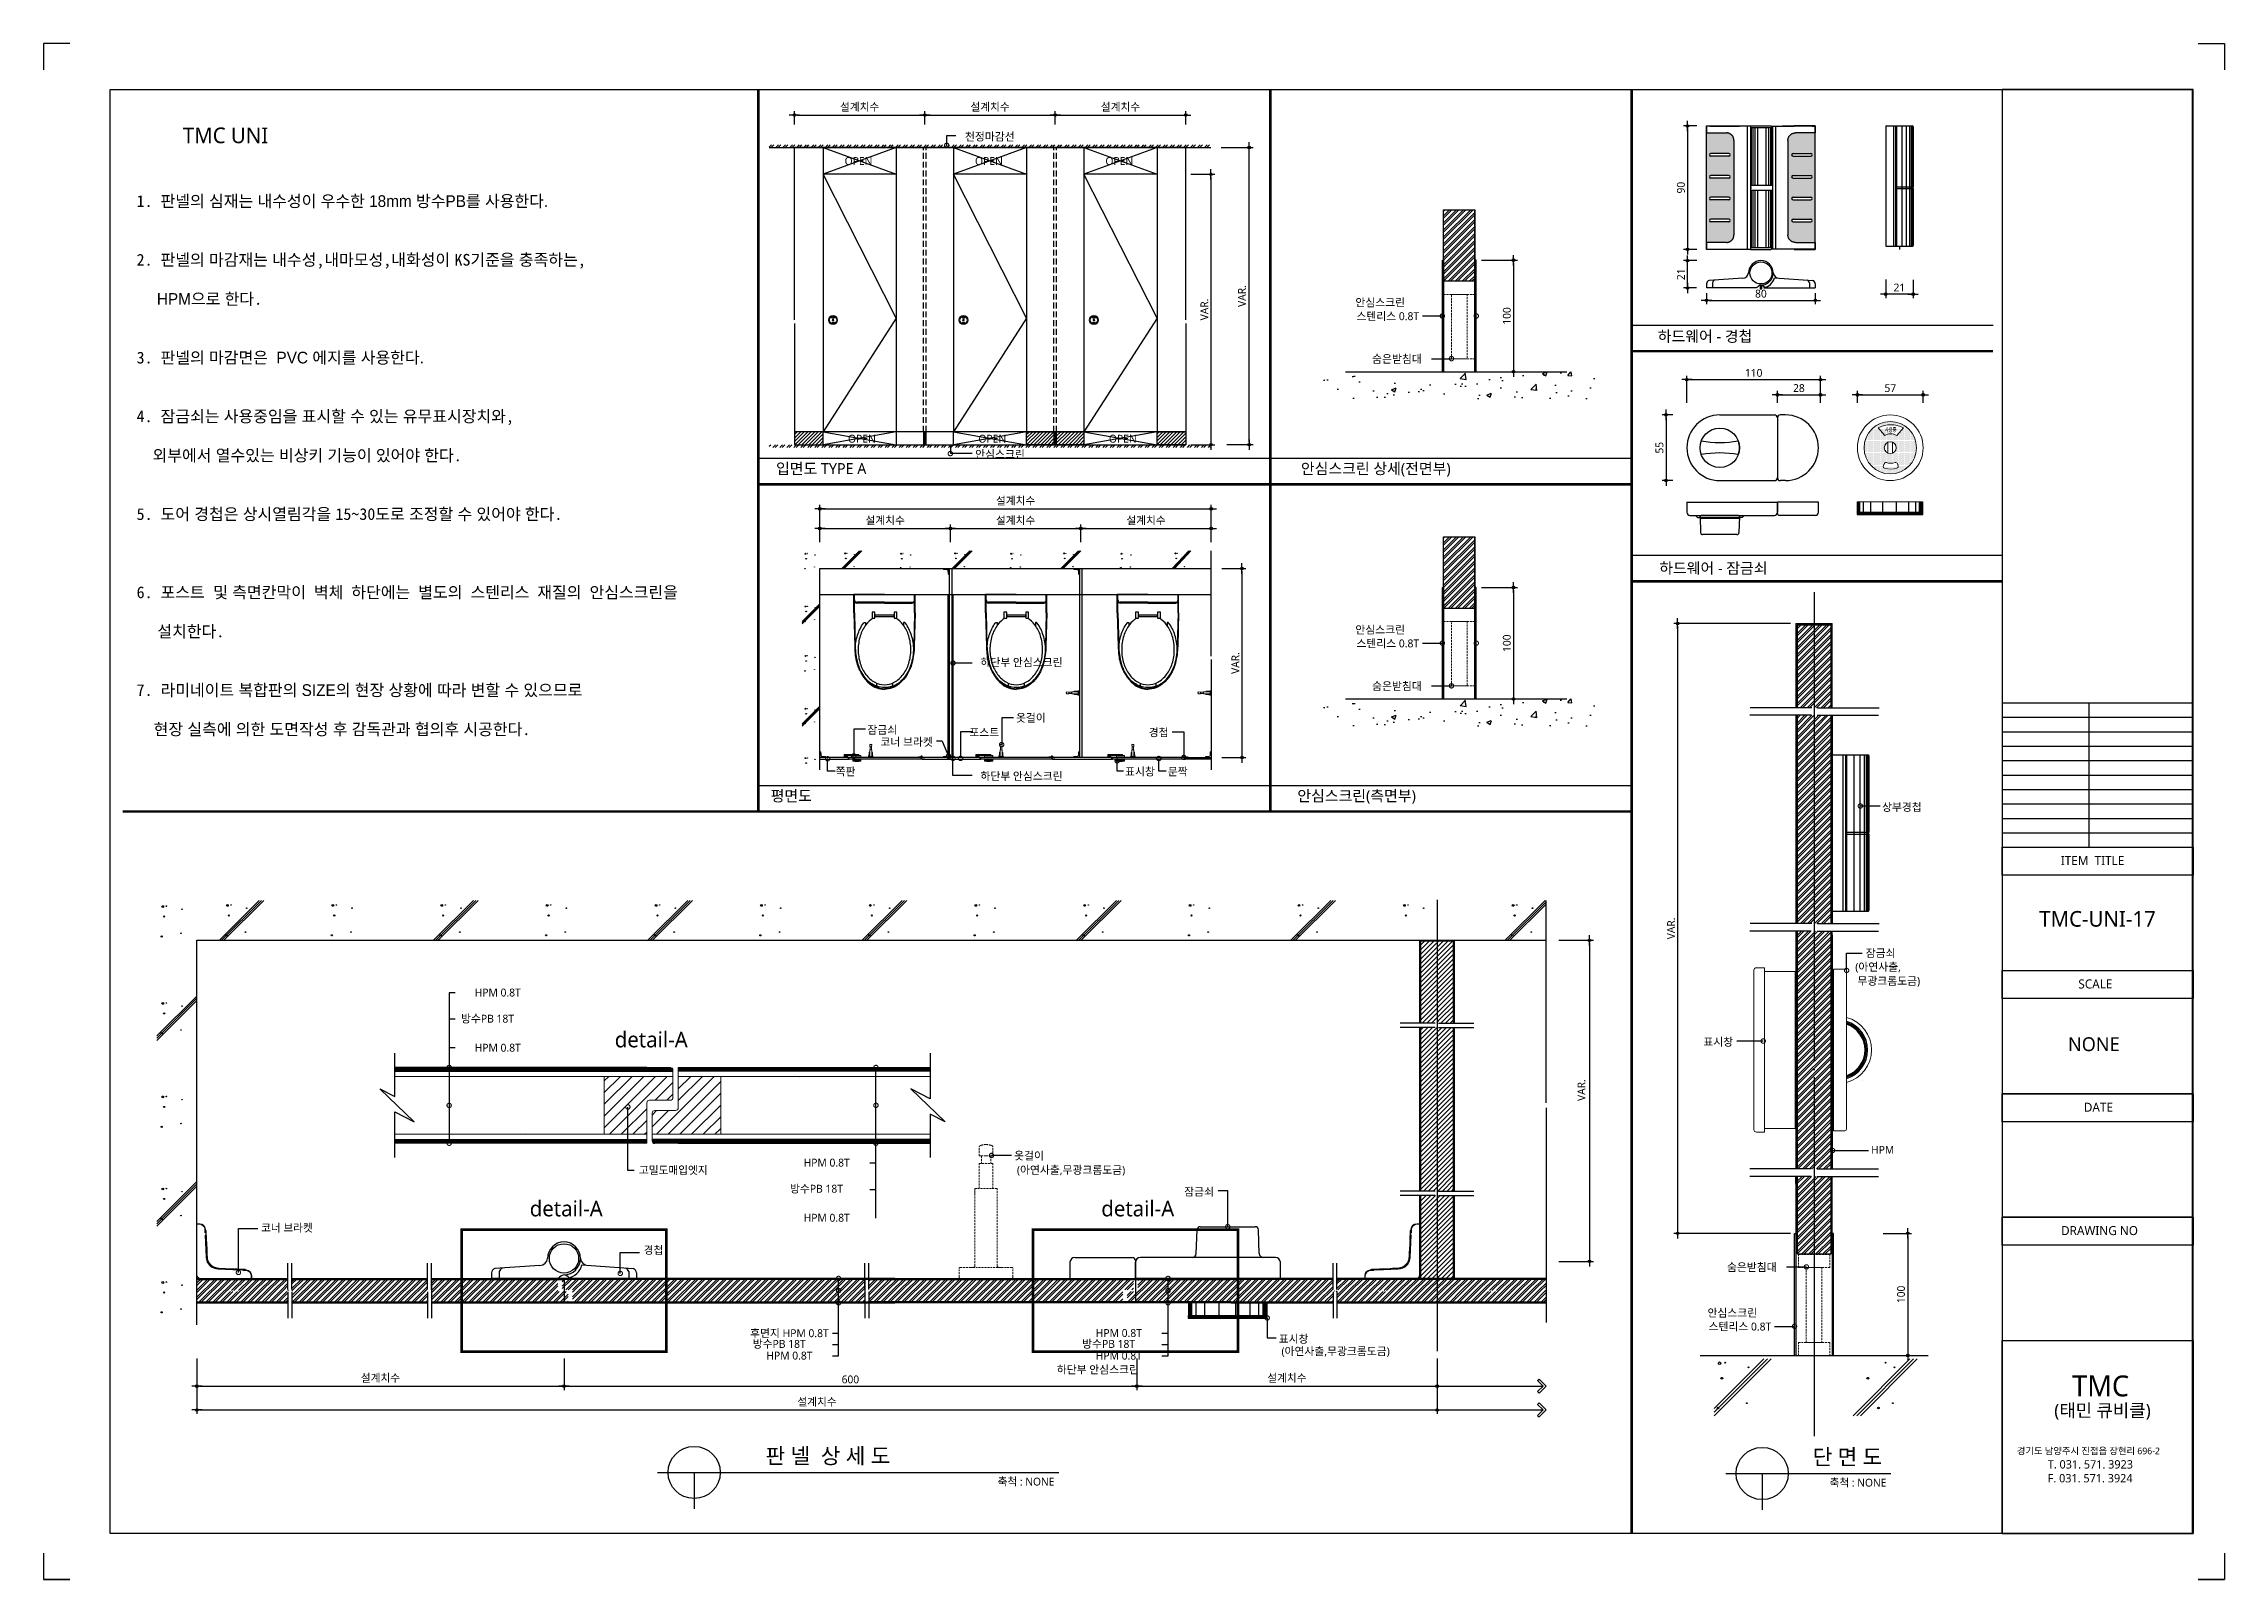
# Model space of a CAD drawing. Extents: x -255 to 8105, y -176 to 5714.
import ezdxf
from ezdxf.enums import TextEntityAlignment as Align

# ---------------------------------------------------------------- set-up
doc = ezdxf.new("R2010")
doc.units = 0
doc.header["$LTSCALE"] = 30
doc.linetypes.add('CEN', pattern=[62, 60, -1, 0, -1])
doc.linetypes.add('HIDDEN', pattern=[0.375, 0.25, -0.125])
doc.layers.get('0').update_dxf_attribs({"linetype": 'CONTINUOUS'})
doc.layers.get('DEFPOINTS').update_dxf_attribs({"linetype": 'CONTINUOUS'})
for name, color, linetype in [('02---제품선', 4, 'CONTINUOUS'), ('0_toilet', 6, 'CONTINUOUS'), ('C', 2, 'CONTINUOUS'), ('curior-0Line', 252, 'CONTINUOUS'), ('DIM', 7, 'CONTINUOUS'), ('HAT', 8, 'CONTINUOUS'), ('HID', 9, 'HIDDEN'), ('jac text', 7, 'CONTINUOUS'), ('jc panel', 4, 'CONTINUOUS'), ('TIT', 3, 'CONTINUOUS'), ('경첩', 4, 'CONTINUOUS'), ('문자', 3, 'CONTINUOUS'), ('부자재', 4, 'CONTINUOUS'), ('옷걸이', 4, 'CONTINUOUS'), ('잠금쇠(회전형)', 4, 'CONTINUOUS'), ('중심선', 1, 'CEN'), ('치수', 1, 'CONTINUOUS'), ('판넬', 2, 'CONTINUOUS'), ('해치', 8, 'CONTINUOUS')]:
    doc.layers.add(name, color=color, linetype=linetype)
doc.styles.add('HDW', font='gulim.ttc')
doc.styles.add('돋움', font='malgun.ttf')
doc.dimstyles.new('10', dxfattribs={"dimscale": 10, "dimtxt": 3, "dimasz": 1, "dimexe": 1.5, "dimexo": 2, "dimgap": 1, "dimtad": 1, "dimdec": 0, "dimlunit": 6, "dimtxsty": '돋움', "dimblk": 'DIMDOT', "dimcen": -1, "dimdle": 1.5, "dimclrt": 3, "dimazin": 3, "dimtfac": 1, "dimtdec": 0, "dimtix": 1, "dimtmove": 2, "dimatfit": 3, "dimldrblk": 'DIMDOT', "dimarcsym": 0})
pattern_1 = [(45, (-182504.132, -197852.349), (-13.4703842, 13.4703842), []), (45, (-182495.151, -197852.349), (-13.4703842, 13.4703842), [])]
pattern_2 = [(45, (47379.286, -6937.001), (-13.47038, 13.47038), []), (45, (47388.266, -6937.001), (-13.47038, 13.47038), [])]
pattern_3 = [(45, (47673.655, -14000), (-22.45064, 22.45064), [])]
pattern_4 = [(45, (39313.655, -14000), (-13.470384, 13.470384), []), (45, (39322.636, -14000), (-13.470384, 13.470384), [])]

# ---------------------------------------------------------------- blocks, each defined once
blk = doc.blocks.new('DIMDOT')
at = {"linetype": 'Continuous'}
blk.add_line((-2, 0), (2, 0), dxfattribs=at)
for radius in [0.5, 0.25]:
    blk.add_circle((0, 0), radius, dxfattribs=at)
blk = doc.blocks.new('*D555')
at = {"layer": 'DEFPOINTS', "color": 0}
for p in [(50757.5, -1321.1), (50257.5, -1377.4), (50757.5, -1377.4)]:
    blk.add_point(p, dxfattribs=at)
at = {"layer": 'DIM', "color": 0, "lineweight": -2, "ltscale": 10}
for p, q in [((50257.5, -1357.4), (50257.5, -1306.1)), ((50267.5, -1321.1), (50747.5, -1321.1)), ((50757.5, -1357.4), (50757.5, -1306.1))]:
    blk.add_line(p, q, dxfattribs=at)
at = {"layer": 'DIM', "color": 0, "lineweight": -2, "xscale": 10, "yscale": 10, "zscale": 10, "rotation": 180}
blk.add_blockref('DIMDOT', (50257.5, -1321.1), dxfattribs=at)
at = {"layer": 'DIM', "color": 0, "lineweight": -2, "xscale": 10, "yscale": 10, "zscale": 10}
blk.add_blockref('DIMDOT', (50757.5, -1321.1), dxfattribs=at)
at = {"layer": 'DIM', "color": 3, "insert": (50507.5, -1291.4), "char_height": 30, "attachment_point": 5, "style": '돋움'}
blk.add_mtext('설계치수', dxfattribs=at)
blk = doc.blocks.new('*D556')
at = {"layer": 'DEFPOINTS', "color": 0}
for p in [(51257.5, -1321.1), (50757.5, -1377.4), (51257.5, -1377.4)]:
    blk.add_point(p, dxfattribs=at)
at = {"layer": 'DIM', "color": 0, "lineweight": -2, "ltscale": 10}
for p, q in [((50757.5, -1357.4), (50757.5, -1306.1)), ((50767.5, -1321.1), (51247.5, -1321.1)), ((51257.5, -1357.4), (51257.5, -1306.1))]:
    blk.add_line(p, q, dxfattribs=at)
at = {"layer": 'DIM', "color": 0, "lineweight": -2, "xscale": 10, "yscale": 10, "zscale": 10, "rotation": 180}
blk.add_blockref('DIMDOT', (50757.5, -1321.1), dxfattribs=at)
at = {"layer": 'DIM', "color": 0, "lineweight": -2, "xscale": 10, "yscale": 10, "zscale": 10}
blk.add_blockref('DIMDOT', (51257.5, -1321.1), dxfattribs=at)
at = {"layer": 'DIM', "color": 3, "insert": (51007.5, -1291.4), "char_height": 30, "attachment_point": 5, "style": '돋움'}
blk.add_mtext('설계치수', dxfattribs=at)
blk = doc.blocks.new('*D557')
at = {"layer": 'DEFPOINTS', "color": 0}
for p in [(51757.5, -1321.1), (51257.5, -1377.4), (51757.5, -1377.4)]:
    blk.add_point(p, dxfattribs=at)
at = {"layer": 'DIM', "color": 0, "lineweight": -2, "ltscale": 10}
for p, q in [((51257.5, -1357.4), (51257.5, -1306.1)), ((51267.5, -1321.1), (51747.5, -1321.1)), ((51757.5, -1357.4), (51757.5, -1306.1))]:
    blk.add_line(p, q, dxfattribs=at)
at = {"layer": 'DIM', "color": 0, "lineweight": -2, "xscale": 10, "yscale": 10, "zscale": 10, "rotation": 180}
blk.add_blockref('DIMDOT', (51257.5, -1321.1), dxfattribs=at)
at = {"layer": 'DIM', "color": 0, "lineweight": -2, "xscale": 10, "yscale": 10, "zscale": 10}
blk.add_blockref('DIMDOT', (51757.5, -1321.1), dxfattribs=at)
at = {"layer": 'DIM', "color": 3, "insert": (51507.5, -1291.4), "char_height": 30, "attachment_point": 5, "style": '돋움'}
blk.add_mtext('설계치수', dxfattribs=at)
blk = doc.blocks.new('*D558')
at = {"layer": 'DEFPOINTS', "color": 0}
for p in [(51757.5, -1548.2), (51757.5, -2585.3), (51854.4, -2585.3)]:
    blk.add_point(p, dxfattribs=at)
at = {"layer": 'DIM', "color": 0, "lineweight": -2, "ltscale": 10}
for p, q in [((51777.5, -1548.2), (51869.4, -1548.2)), ((51854.4, -1558.2), (51854.4, -2575.3)), ((51777.5, -2585.3), (51869.4, -2585.3))]:
    blk.add_line(p, q, dxfattribs=at)
at = {"layer": 'DIM', "color": 0, "lineweight": -2, "xscale": 10, "yscale": 10, "zscale": 10}
for p, rotation in [((51854.4, -1548.2), 90), ((51854.4, -2585.3), 270)]:
    blk.add_blockref('DIMDOT', p, dxfattribs=dict(at, rotation=rotation))
at = {"layer": 'DIM', "color": 3, "insert": (51829.2, -2066.7), "char_height": 30, "attachment_point": 5, "rotation": 90, "style": '돋움'}
blk.add_mtext('VAR.', dxfattribs=at)
blk = doc.blocks.new('*D559')
at = {"layer": 'DEFPOINTS', "color": 0}
for p in [(51876.4, -3060.2), (51876.4, -3785.2), (51973.3, -3785.2)]:
    blk.add_point(p, dxfattribs=at)
at = {"layer": 'DIM', "color": 0, "lineweight": -2, "ltscale": 10}
for p, q in [((51896.4, -3060.2), (51988.3, -3060.2)), ((51973.3, -3070.2), (51973.3, -3775.2)), ((51896.4, -3785.2), (51988.3, -3785.2))]:
    blk.add_line(p, q, dxfattribs=at)
at = {"layer": 'DIM', "color": 0, "lineweight": -2, "xscale": 10, "yscale": 10, "zscale": 10}
for p, rotation in [((51973.3, -3060.2), 90), ((51973.3, -3785.2), 270)]:
    blk.add_blockref('DIMDOT', p, dxfattribs=dict(at, rotation=rotation))
at = {"layer": 'DIM', "color": 3, "insert": (51948.1, -3422.7), "char_height": 30, "attachment_point": 5, "rotation": 90, "style": '돋움'}
blk.add_mtext('VAR.', dxfattribs=at)
blk = doc.blocks.new('_DOTSMALL')
at = {"color": 0, "linetype": 'ByBlock', "const_width": 0.5}
blk.add_lwpolyline([(-0.0625, 0, 1), (0.0625, 0, 1)], format="xyb", close=True, dxfattribs=at)
blk = doc.blocks.new('A$C63EC304E')
at = {"layer": '치수', "color": 1, "xscale": 2.5, "yscale": 2.5, "zscale": 2.5, "rotation": 234.3098741996962}
blk.add_blockref('_DOTSMALL', (0.31, 0.31), dxfattribs=at)
blk = doc.blocks.new('A$C2BC9653E')
at = {"layer": '치수', "xscale": 0.3333333333333333, "yscale": 0.3333333333333333, "zscale": 0.3333333333333333}
blk.add_blockref('A$C63EC304E', (0, 0), dxfattribs=at)
blk = doc.blocks.new('A$C7FC71301')
at = {"layer": '치수', "rotation": 180}
blk.add_blockref('A$C2BC9653E', (0.21, 0.21), dxfattribs=at)
blk = doc.blocks.new('A$C4A20372B')
at = {"layer": '치수'}
blk.add_blockref('A$C7FC71301', (0, 0), dxfattribs=at)
blk = doc.blocks.new('A$C566469F5')
at = {"layer": '치수'}
blk.add_blockref('A$C4A20372B', (0, 0), dxfattribs=at)
blk = doc.blocks.new('A$C7E317CD4')
at = {"layer": '해치', "xscale": 2, "yscale": 2, "zscale": 2}
blk.add_blockref('A$C566469F5', (0, 0), dxfattribs=at)
blk = doc.blocks.new('A$C601D7F27')
at = {"layer": '치수'}
blk.add_blockref('A$C7E317CD4', (0, 0), dxfattribs=at)
blk = doc.blocks.new('A$C38802C08')
at = {"layer": '치수'}
blk.add_blockref('A$C601D7F27', (0, 0), dxfattribs=at)
blk = doc.blocks.new('*D560')
at = {"layer": 'DEFPOINTS', "color": 0}
for p in [(51855.4, -2906.6), (51355.4, -2979.7), (51855.4, -2979.7)]:
    blk.add_point(p, dxfattribs=at)
at = {"layer": 'DIM', "color": 0, "lineweight": -2, "ltscale": 10}
for p, q in [((51355.4, -2959.7), (51355.4, -2891.6)), ((51365.4, -2906.6), (51845.4, -2906.6)), ((51855.4, -2959.7), (51855.4, -2891.6))]:
    blk.add_line(p, q, dxfattribs=at)
at = {"layer": 'DIM', "color": 0, "lineweight": -2, "xscale": 10, "yscale": 10, "zscale": 10, "rotation": 180}
blk.add_blockref('DIMDOT', (51355.4, -2906.6), dxfattribs=at)
at = {"layer": 'DIM', "color": 0, "lineweight": -2, "xscale": 10, "yscale": 10, "zscale": 10}
blk.add_blockref('DIMDOT', (51855.4, -2906.6), dxfattribs=at)
at = {"layer": 'DIM', "color": 3, "insert": (51605.4, -2877), "char_height": 30, "attachment_point": 5, "style": '돋움'}
blk.add_mtext('설계치수', dxfattribs=at)
blk = doc.blocks.new('*D561')
at = {"layer": 'DEFPOINTS', "color": 0}
for p in [(51855.4, -2831.3), (50355.4, -2979.7), (51855.4, -2979.7)]:
    blk.add_point(p, dxfattribs=at)
at = {"layer": 'DIM', "color": 0, "lineweight": -2, "ltscale": 10}
for p, q in [((50355.4, -2959.7), (50355.4, -2816.3)), ((50365.4, -2831.3), (51845.4, -2831.3)), ((51855.4, -2959.7), (51855.4, -2816.3))]:
    blk.add_line(p, q, dxfattribs=at)
at = {"layer": 'DIM', "color": 0, "lineweight": -2, "xscale": 10, "yscale": 10, "zscale": 10, "rotation": 180}
blk.add_blockref('DIMDOT', (50355.4, -2831.3), dxfattribs=at)
at = {"layer": 'DIM', "color": 0, "lineweight": -2, "xscale": 10, "yscale": 10, "zscale": 10}
blk.add_blockref('DIMDOT', (51855.4, -2831.3), dxfattribs=at)
at = {"layer": 'DIM', "color": 3, "insert": (51105.4, -2801.6), "char_height": 30, "attachment_point": 5, "style": '돋움'}
blk.add_mtext('설계치수', dxfattribs=at)
blk = doc.blocks.new('*D562')
at = {"layer": 'DEFPOINTS', "color": 0}
for p in [(51355.4, -2906.6), (50855.4, -2979.7), (51355.4, -2979.7)]:
    blk.add_point(p, dxfattribs=at)
at = {"layer": 'DIM', "color": 0, "lineweight": -2, "ltscale": 10}
for p, q in [((50855.4, -2959.7), (50855.4, -2891.6)), ((50865.4, -2906.6), (51345.4, -2906.6)), ((51355.4, -2959.7), (51355.4, -2891.6))]:
    blk.add_line(p, q, dxfattribs=at)
at = {"layer": 'DIM', "color": 0, "lineweight": -2, "xscale": 10, "yscale": 10, "zscale": 10, "rotation": 180}
blk.add_blockref('DIMDOT', (50855.4, -2906.6), dxfattribs=at)
at = {"layer": 'DIM', "color": 0, "lineweight": -2, "xscale": 10, "yscale": 10, "zscale": 10}
blk.add_blockref('DIMDOT', (51355.4, -2906.6), dxfattribs=at)
at = {"layer": 'DIM', "color": 3, "insert": (51105.4, -2877), "char_height": 30, "attachment_point": 5, "style": '돋움'}
blk.add_mtext('설계치수', dxfattribs=at)
blk = doc.blocks.new('*D563')
at = {"layer": 'DEFPOINTS', "color": 0}
for p in [(50855.4, -2906.6), (50355.4, -2979.7), (50855.4, -2979.7)]:
    blk.add_point(p, dxfattribs=at)
at = {"layer": 'DIM', "color": 0, "lineweight": -2, "ltscale": 10}
for p, q in [((50355.4, -2959.7), (50355.4, -2891.6)), ((50365.4, -2906.6), (50845.4, -2906.6)), ((50855.4, -2959.7), (50855.4, -2891.6))]:
    blk.add_line(p, q, dxfattribs=at)
at = {"layer": 'DIM', "color": 0, "lineweight": -2, "xscale": 10, "yscale": 10, "zscale": 10, "rotation": 180}
blk.add_blockref('DIMDOT', (50355.4, -2906.6), dxfattribs=at)
at = {"layer": 'DIM', "color": 0, "lineweight": -2, "xscale": 10, "yscale": 10, "zscale": 10}
blk.add_blockref('DIMDOT', (50855.4, -2906.6), dxfattribs=at)
at = {"layer": 'DIM', "color": 3, "insert": (50605.4, -2877), "char_height": 30, "attachment_point": 5, "style": '돋움'}
blk.add_mtext('설계치수', dxfattribs=at)
blk = doc.blocks.new('*D564')
at = {"layer": 'DEFPOINTS', "color": 0}
for p in [(47967.1, -6070), (49374.2, -6070), (49374.2, -6195.7)]:
    blk.add_point(p, dxfattribs=at)
at = {"layer": 'DIM', "color": 0, "lineweight": -2, "ltscale": 10}
for p, q in [((47967.1, -6090), (47967.1, -6210.7)), ((49374.2, -6090), (49374.2, -6210.7)), ((47977.1, -6195.7), (49364.2, -6195.7))]:
    blk.add_line(p, q, dxfattribs=at)
at = {"layer": 'DIM', "color": 0, "lineweight": -2, "xscale": 10, "yscale": 10, "zscale": 10, "rotation": 180}
blk.add_blockref('DIMDOT', (47967.1, -6195.7), dxfattribs=at)
at = {"layer": 'DIM', "color": 0, "lineweight": -2, "xscale": 10, "yscale": 10, "zscale": 10}
blk.add_blockref('DIMDOT', (49374.2, -6195.7), dxfattribs=at)
at = {"layer": 'DIM', "color": 3, "insert": (48670.6, -6166.1), "char_height": 30, "attachment_point": 5, "style": '돋움'}
blk.add_mtext('설계치수', dxfattribs=at)
blk = doc.blocks.new('*D565')
at = {"layer": 'DEFPOINTS', "color": 0}
for p in [(47967.1, -6070), (52721, -6070), (52721, -6287.2)]:
    blk.add_point(p, dxfattribs=at)
at = {"layer": 'DIM', "color": 0, "lineweight": -2, "ltscale": 10}
for p, q in [((47967.1, -6090), (47967.1, -6302.2)), ((52721, -6090), (52721, -6302.2)), ((47977.1, -6287.2), (52711, -6287.2))]:
    blk.add_line(p, q, dxfattribs=at)
at = {"layer": 'DIM', "color": 0, "lineweight": -2, "xscale": 10, "yscale": 10, "zscale": 10, "rotation": 180}
blk.add_blockref('DIMDOT', (47967.1, -6287.2), dxfattribs=at)
at = {"layer": 'DIM', "color": 0, "lineweight": -2, "xscale": 10, "yscale": 10, "zscale": 10}
blk.add_blockref('DIMDOT', (52721, -6287.2), dxfattribs=at)
at = {"layer": 'DIM', "color": 3, "insert": (50344, -6257.5), "char_height": 30, "attachment_point": 5, "style": '돋움'}
blk.add_mtext('설계치수', dxfattribs=at)
blk = doc.blocks.new('*D566')
at = {"layer": 'DEFPOINTS', "color": 0}
for p in [(51570.1, -6070), (52721, -6070), (52721, -6195.7)]:
    blk.add_point(p, dxfattribs=at)
at = {"layer": 'DIM', "color": 0, "lineweight": -2, "ltscale": 10}
for p, q in [((51570.1, -6090), (51570.1, -6210.7)), ((52721, -6090), (52721, -6210.7)), ((51580.1, -6195.7), (52711, -6195.7))]:
    blk.add_line(p, q, dxfattribs=at)
at = {"layer": 'DIM', "color": 0, "lineweight": -2, "xscale": 10, "yscale": 10, "zscale": 10, "rotation": 180}
blk.add_blockref('DIMDOT', (51570.1, -6195.7), dxfattribs=at)
at = {"layer": 'DIM', "color": 0, "lineweight": -2, "xscale": 10, "yscale": 10, "zscale": 10}
blk.add_blockref('DIMDOT', (52721, -6195.7), dxfattribs=at)
at = {"layer": 'DIM', "color": 3, "insert": (52145.5, -6166.1), "char_height": 30, "attachment_point": 5, "style": '돋움'}
blk.add_mtext('설계치수', dxfattribs=at)
blk = doc.blocks.new('*D567')
at = {"layer": 'DEFPOINTS', "color": 0}
for p in [(49374.2, -6070), (51570.1, -6070), (51570.1, -6195.7)]:
    blk.add_point(p, dxfattribs=at)
at = {"layer": 'DIM', "color": 0, "lineweight": -2, "ltscale": 10}
for p, q in [((49374.2, -6090), (49374.2, -6210.7)), ((51570.1, -6090), (51570.1, -6210.7)), ((49384.2, -6195.7), (51560.1, -6195.7))]:
    blk.add_line(p, q, dxfattribs=at)
at = {"layer": 'DIM', "color": 0, "lineweight": -2, "xscale": 10, "yscale": 10, "zscale": 10, "rotation": 180}
blk.add_blockref('DIMDOT', (49374.2, -6195.7), dxfattribs=at)
at = {"layer": 'DIM', "color": 0, "lineweight": -2, "xscale": 10, "yscale": 10, "zscale": 10}
blk.add_blockref('DIMDOT', (51570.1, -6195.7), dxfattribs=at)
at = {"layer": 'DIM', "color": 3, "insert": (50472.1, -6170.2), "char_height": 30, "attachment_point": 5, "style": '돋움'}
blk.add_mtext('600', dxfattribs=at)
blk = doc.blocks.new('A$C06B31977')
for p, q in [((1.26, 11.06), (1.26, 21.17)), ((1.26, 10.11), (1.26, 0))]:
    blk.add_line(p, q)
blk = doc.blocks.new('*D568')
at = {"layer": 'DEFPOINTS', "color": 0}
for p in [(53167.8, -4485.8), (53167.8, -5717.2), (53305.6, -5717.2)]:
    blk.add_point(p, dxfattribs=at)
at = {"layer": 'DIM', "color": 0, "lineweight": -2, "ltscale": 10}
for p, q in [((53187.8, -4485.8), (53320.6, -4485.8)), ((53305.6, -4495.8), (53305.6, -5707.2)), ((53187.8, -5717.2), (53320.6, -5717.2))]:
    blk.add_line(p, q, dxfattribs=at)
at = {"layer": 'DIM', "color": 0, "lineweight": -2, "xscale": 10, "yscale": 10, "zscale": 10}
for p, rotation in [((53305.6, -4485.8), 90), ((53305.6, -5717.2), 270)]:
    blk.add_blockref('DIMDOT', p, dxfattribs=dict(at, rotation=rotation))
at = {"layer": 'DIM', "color": 3, "insert": (53274.8, -5060.6), "char_height": 30, "attachment_point": 5, "rotation": 90, "style": '돋움'}
blk.add_mtext('VAR.', dxfattribs=at)
blk = doc.blocks.new('A$C13EB2441')
for p, q in [((0.84, 7.37), (0.84, 14.11)), ((0.84, 6.74), (0.84, 0))]:
    blk.add_line(p, q)
blk = doc.blocks.new('*D569')
at = {"layer": 'DEFPOINTS', "color": 0}
for p in [(54190.8, -2335.7), (53678.8, -2444.3), (54190.8, -2444.3)]:
    blk.add_point(p, dxfattribs=at)
at = {"layer": 'DIM', "color": 0, "lineweight": -2, "ltscale": 10}
for p, q in [((53678.8, -2424.3), (53678.8, -2320.7)), ((53688.8, -2335.7), (54180.8, -2335.7)), ((54190.8, -2424.3), (54190.8, -2320.7))]:
    blk.add_line(p, q, dxfattribs=at)
at = {"layer": 'DIM', "color": 0, "lineweight": -2, "xscale": 10, "yscale": 10, "zscale": 10, "rotation": 180}
blk.add_blockref('DIMDOT', (53678.8, -2335.7), dxfattribs=at)
at = {"layer": 'DIM', "color": 0, "lineweight": -2, "xscale": 10, "yscale": 10, "zscale": 10}
blk.add_blockref('DIMDOT', (54190.8, -2335.7), dxfattribs=at)
at = {"layer": 'DIM', "color": 3, "insert": (53934.8, -2310.1), "char_height": 30, "attachment_point": 5, "style": '돋움'}
blk.add_mtext('110', dxfattribs=at)
blk = doc.blocks.new('*D570')
at = {"layer": 'DEFPOINTS', "color": 0}
for p in [(54190.8, -2393.7), (54025.8, -2444.3), (54190.8, -2444.3)]:
    blk.add_point(p, dxfattribs=at)
at = {"layer": 'DIM', "color": 0, "lineweight": -2, "ltscale": 10}
for p, q in [((54025.8, -2424.3), (54025.8, -2378.7)), ((54035.8, -2393.7), (54180.8, -2393.7)), ((54190.8, -2424.3), (54190.8, -2378.7))]:
    blk.add_line(p, q, dxfattribs=at)
at = {"layer": 'DIM', "color": 0, "lineweight": -2, "xscale": 10, "yscale": 10, "zscale": 10, "rotation": 180}
blk.add_blockref('DIMDOT', (54025.8, -2393.7), dxfattribs=at)
at = {"layer": 'DIM', "color": 0, "lineweight": -2, "xscale": 10, "yscale": 10, "zscale": 10}
blk.add_blockref('DIMDOT', (54190.8, -2393.7), dxfattribs=at)
at = {"layer": 'DIM', "color": 3, "insert": (54108.3, -2368.2), "char_height": 30, "attachment_point": 5, "style": '돋움'}
blk.add_mtext('28', dxfattribs=at)
blk = doc.blocks.new('*D571')
at = {"layer": 'DEFPOINTS', "color": 0}
for p in [(54584.5, -2393.7), (54332.5, -2444.3), (54584.5, -2444.3)]:
    blk.add_point(p, dxfattribs=at)
at = {"layer": 'DIM', "color": 0, "lineweight": -2, "ltscale": 10}
for p, q in [((54332.5, -2424.3), (54332.5, -2378.7)), ((54342.5, -2393.7), (54574.5, -2393.7)), ((54584.5, -2424.3), (54584.5, -2378.7))]:
    blk.add_line(p, q, dxfattribs=at)
at = {"layer": 'DIM', "color": 0, "lineweight": -2, "xscale": 10, "yscale": 10, "zscale": 10, "rotation": 180}
blk.add_blockref('DIMDOT', (54332.5, -2393.7), dxfattribs=at)
at = {"layer": 'DIM', "color": 0, "lineweight": -2, "xscale": 10, "yscale": 10, "zscale": 10}
blk.add_blockref('DIMDOT', (54584.5, -2393.7), dxfattribs=at)
at = {"layer": 'DIM', "color": 3, "insert": (54458.5, -2368.4), "char_height": 30, "attachment_point": 5, "style": '돋움'}
blk.add_mtext('57', dxfattribs=at)
blk = doc.blocks.new('*D572')
at = {"layer": 'DEFPOINTS', "color": 0}
for p in [(53736.5, -1363), (53681.4, -1836.1), (53736.5, -1836.1)]:
    blk.add_point(p, dxfattribs=at)
at = {"layer": 'DIM', "color": 0, "lineweight": -2, "ltscale": 10}
for p, q in [((53716.5, -1363), (53666.4, -1363)), ((53681.4, -1373), (53681.4, -1826.1)), ((53716.5, -1836.1), (53666.4, -1836.1))]:
    blk.add_line(p, q, dxfattribs=at)
at = {"layer": 'DIM', "color": 0, "lineweight": -2, "xscale": 10, "yscale": 10, "zscale": 10}
for p, rotation in [((53681.4, -1363), 90), ((53681.4, -1836.1), 270)]:
    blk.add_blockref('DIMDOT', p, dxfattribs=dict(at, rotation=rotation))
at = {"layer": 'DIM', "color": 3, "insert": (53655.9, -1599.5), "char_height": 30, "attachment_point": 5, "rotation": 90, "style": '돋움'}
blk.add_mtext('90', dxfattribs=at)
blk = doc.blocks.new('*D573')
at = {"layer": 'DEFPOINTS', "color": 0}
for p in [(53754.1, -1984.3), (54171.1, -1984.3), (54171.1, -2031.7)]:
    blk.add_point(p, dxfattribs=at)
at = {"layer": 'DIM', "color": 0, "lineweight": -2, "ltscale": 10}
for p, q in [((53754.1, -2004.3), (53754.1, -2046.7)), ((54171.1, -2004.3), (54171.1, -2046.7)), ((53764.1, -2031.7), (54161.1, -2031.7))]:
    blk.add_line(p, q, dxfattribs=at)
at = {"layer": 'DIM', "color": 0, "lineweight": -2, "xscale": 10, "yscale": 10, "zscale": 10, "rotation": 180}
blk.add_blockref('DIMDOT', (53754.1, -2031.7), dxfattribs=at)
at = {"layer": 'DIM', "color": 0, "lineweight": -2, "xscale": 10, "yscale": 10, "zscale": 10}
blk.add_blockref('DIMDOT', (54171.1, -2031.7), dxfattribs=at)
at = {"layer": 'DIM', "color": 3, "insert": (53962.6, -2006.2), "char_height": 30, "attachment_point": 5, "style": '돋움'}
blk.add_mtext('80', dxfattribs=at)
blk = doc.blocks.new('*D574')
at = {"layer": 'DEFPOINTS', "color": 0}
for p in [(53681.4, -1879.3), (53736.5, -1879.3), (53735.8, -1984.3)]:
    blk.add_point(p, dxfattribs=at)
at = {"layer": 'DIM', "color": 0, "lineweight": -2, "ltscale": 10}
for p, q in [((53716.5, -1879.3), (53666.4, -1879.3)), ((53681.4, -1974.3), (53681.4, -1889.3)), ((53715.8, -1984.3), (53666.4, -1984.3))]:
    blk.add_line(p, q, dxfattribs=at)
at = {"layer": 'DIM', "color": 0, "lineweight": -2, "xscale": 10, "yscale": 10, "zscale": 10}
for p, rotation in [((53681.4, -1879.3), 90), ((53681.4, -1984.3), 270)]:
    blk.add_blockref('DIMDOT', p, dxfattribs=dict(at, rotation=rotation))
at = {"layer": 'DIM', "color": 3, "insert": (53656.1, -1931.8), "char_height": 30, "attachment_point": 5, "rotation": 90, "style": '돋움'}
blk.add_mtext('21', dxfattribs=at)
blk = doc.blocks.new('*D575')
at = {"layer": 'DEFPOINTS', "color": 0}
for p in [(54440.9, -1932.1), (54545.9, -1932.9), (54440.9, -2007.8)]:
    blk.add_point(p, dxfattribs=at)
at = {"layer": 'DIM', "color": 0, "lineweight": -2, "ltscale": 10}
for p, q in [((54440.9, -1952.1), (54440.9, -2022.8)), ((54545.9, -1952.9), (54545.9, -2022.8)), ((54535.9, -2007.8), (54450.9, -2007.8))]:
    blk.add_line(p, q, dxfattribs=at)
at = {"layer": 'DIM', "color": 0, "lineweight": -2, "xscale": 10, "yscale": 10, "zscale": 10, "rotation": 180}
blk.add_blockref('DIMDOT', (54440.9, -2007.8), dxfattribs=at)
at = {"layer": 'DIM', "color": 0, "lineweight": -2, "xscale": 10, "yscale": 10, "zscale": 10}
blk.add_blockref('DIMDOT', (54545.9, -2007.8), dxfattribs=at)
at = {"layer": 'DIM', "color": 3, "insert": (54493.4, -1982.5), "char_height": 30, "attachment_point": 5, "style": '돋움'}
blk.add_mtext('21', dxfattribs=at)
blk = doc.blocks.new('A$C10E41893')
at = {"layer": '부자재'}
for p, q in [((6, 0), (6, 196)), ((123, 196), (6, 196)), ((123, 192), (6, 192)), ((55, 0), (55, 177)), ((61, 0), (61, 177)), ((6, 0), (6, -196)), ((55, 0), (55, -177)), ((61, 0), (61, -177)), ((123, -192), (6, -192)), ((123, -196), (6, -196))]:
    blk.add_line(p, q, dxfattribs=at)
for points in [[(123, 196, -0.012538), (123, 196), (335, 190, -0.055395), (445, 175, -0.154276), (577, 93, -0.179504), (612, 0, -0.179504)], [(123, 192, -0.012538), (123, 192), (335, 187, -0.055395), (444, 172, -0.154276), (574, 91, -0.179504), (608, 0, -0.179504)], [(157, -72, 0.089162), (200, -119, 0.085733), (270, -155, 0.075373), (359, -168, 0.075373), (447, -155, 0.085733), (517, -119, 0.106084), (567, -62, 0.126931), (583, 0, 0.126931), (567, 62, 0.106084), (517, 119, 0.085733), (447, 155, 0.075373), (359, 168, 0.075373), (270, 155, 0.085733), (200, 119, 0.089162), (157, 72)], [(572, 51), (589, 51), (589, 60, 0.021185), (583, 71, 0.106084), (528, 134, 0.085733), (453, 172, 0.075373), (359, 187, 0.075373), (265, 172, 0.085733), (189, 134, 0.007337), (184, 130), (184, 122), (205, 122)], [(123, -196, 0.012538), (123, -196), (335, -190, 0.055395), (445, -175, 0.154276), (577, -93, 0.179504), (612, 0, 0.179504)], [(123, -192, 0.012538), (123, -192), (335, -187, 0.055395), (444, -172, 0.154276), (574, -91, 0.179504), (608, 0, 0.179504)], [(589, -51, 0.090214), (598, 0, 0.090214), (589, 51, 0.106084)], [(572, -51), (589, -51), (589, -60, -0.021185), (583, -71, -0.106084), (528, -134, -0.085733), (453, -172, -0.075373), (359, -187, -0.075373), (265, -172, -0.085733), (189, -134, -0.007337), (184, -130), (184, -122), (205, -122)]]:
    blk.add_lwpolyline(points, format="xyb", dxfattribs=at)
blk.add_lwpolyline([(138, -61), (119, -61), (119, -79), (157, -79), (157, -61), (138, -61), (147, -61), (147, 61), (138, 61), (157, 61), (157, 79), (119, 79), (119, 61), (138, 61), (138, -61), (119, -61)], dxfattribs=at)
for centre, start, end in [((40, 177), 0, 90), ((46, 177), 0, 90), ((40, -177), 270, 0), ((46, -177), 270, 0)]:
    blk.add_arc(centre, 15, start, end, dxfattribs=at)
blk = doc.blocks.new('*D576')
at = {"layer": 'DEFPOINTS', "color": 0}
for p in [(53644.5, -2470.9), (53598.8, -2722.9), (53644.5, -2722.9)]:
    blk.add_point(p, dxfattribs=at)
at = {"layer": 'DIM', "color": 0, "lineweight": -2, "ltscale": 10}
for p, q in [((53624.5, -2470.9), (53583.8, -2470.9)), ((53598.8, -2480.9), (53598.8, -2712.9)), ((53624.5, -2722.9), (53583.8, -2722.9))]:
    blk.add_line(p, q, dxfattribs=at)
at = {"layer": 'DIM', "color": 0, "lineweight": -2, "xscale": 10, "yscale": 10, "zscale": 10}
for p, rotation in [((53598.8, -2470.9), 90), ((53598.8, -2722.9), 270)]:
    blk.add_blockref('DIMDOT', p, dxfattribs=dict(at, rotation=rotation))
at = {"layer": 'DIM', "color": 3, "insert": (53573.6, -2596.9), "char_height": 30, "attachment_point": 5, "rotation": 90, "style": '돋움'}
blk.add_mtext('55', dxfattribs=at)
blk = doc.blocks.new('*D577')
at = {"layer": 'DEFPOINTS', "color": 0}
for p in [(54096.3, -3270.9), (53643.4, -5609.9), (54096.3, -5609.9)]:
    blk.add_point(p, dxfattribs=at)
at = {"layer": 'DIM', "color": 0, "lineweight": -2, "ltscale": 10}
for p, q in [((54076.3, -3270.9), (53628.4, -3270.9)), ((53643.4, -3280.9), (53643.4, -5599.9)), ((54076.3, -5609.9), (53628.4, -5609.9))]:
    blk.add_line(p, q, dxfattribs=at)
at = {"layer": 'DIM', "color": 0, "lineweight": -2, "xscale": 10, "yscale": 10, "zscale": 10}
for p, rotation in [((53643.4, -3270.9), 90), ((53643.4, -5609.9), 270)]:
    blk.add_blockref('DIMDOT', p, dxfattribs=dict(at, rotation=rotation))
at = {"layer": 'DIM', "color": 3, "insert": (53618.2, -4440.4), "char_height": 30, "attachment_point": 5, "rotation": 90, "style": '돋움'}
blk.add_mtext('VAR.', dxfattribs=at)
blk = doc.blocks.new('*D578')
at = {"layer": 'DEFPOINTS', "color": 0}
for p in [(54410.9, -5609.8), (54410.9, -6078.1), (54525.3, -6078.1)]:
    blk.add_point(p, dxfattribs=at)
at = {"layer": 'DIM', "color": 0, "lineweight": -2, "ltscale": 10}
for p, q in [((54430.9, -5609.8), (54540.3, -5609.8)), ((54525.3, -5619.8), (54525.3, -6068.1)), ((54430.9, -6078.1), (54540.3, -6078.1))]:
    blk.add_line(p, q, dxfattribs=at)
at = {"layer": 'DIM', "color": 0, "lineweight": -2, "xscale": 10, "yscale": 10, "zscale": 10}
for p, rotation in [((54525.3, -5609.8), 90), ((54525.3, -6078.1), 270)]:
    blk.add_blockref('DIMDOT', p, dxfattribs=dict(at, rotation=rotation))
at = {"layer": 'DIM', "color": 3, "insert": (54499.7, -5844), "char_height": 30, "attachment_point": 5, "rotation": 90, "style": '돋움'}
blk.add_mtext('100', dxfattribs=at)
blk = doc.blocks.new('*D579')
at = {"layer": 'DEFPOINTS', "color": 0}
for p in [(52871.3, -3132.8), (52871.3, -3560.3), (53014.2, -3560.3)]:
    blk.add_point(p, dxfattribs=at)
at = {"layer": 'DIM', "color": 0, "lineweight": -2, "ltscale": 10}
for p, q in [((52891.3, -3132.8), (53029.2, -3132.8)), ((53014.2, -3142.8), (53014.2, -3550.3)), ((52891.3, -3560.3), (53029.2, -3560.3))]:
    blk.add_line(p, q, dxfattribs=at)
at = {"layer": 'DIM', "color": 0, "lineweight": -2, "xscale": 10, "yscale": 10, "zscale": 10}
for p, rotation in [((53014.2, -3132.8), 90), ((53014.2, -3560.3), 270)]:
    blk.add_blockref('DIMDOT', p, dxfattribs=dict(at, rotation=rotation))
at = {"layer": 'DIM', "color": 3, "insert": (52988.6, -3346.5), "char_height": 30, "attachment_point": 5, "rotation": 90, "style": '돋움'}
blk.add_mtext('100', dxfattribs=at)
blk = doc.blocks.new('*D580')
at = {"layer": 'DEFPOINTS', "color": 0}
for p in [(52871.3, -1877.9), (52871.3, -2305.4), (53014.2, -2305.4)]:
    blk.add_point(p, dxfattribs=at)
at = {"layer": 'DIM', "color": 0, "lineweight": -2, "ltscale": 10}
for p, q in [((52891.3, -1877.9), (53029.2, -1877.9)), ((53014.2, -1887.9), (53014.2, -2295.4)), ((52891.3, -2305.4), (53029.2, -2305.4))]:
    blk.add_line(p, q, dxfattribs=at)
at = {"layer": 'DIM', "color": 0, "lineweight": -2, "xscale": 10, "yscale": 10, "zscale": 10}
for p, rotation in [((53014.2, -1877.9), 90), ((53014.2, -2305.4), 270)]:
    blk.add_blockref('DIMDOT', p, dxfattribs=dict(at, rotation=rotation))
at = {"layer": 'DIM', "color": 3, "insert": (52988.6, -2091.6), "char_height": 30, "attachment_point": 5, "rotation": 90, "style": '돋움'}
blk.add_mtext('100', dxfattribs=at)
blk = doc.blocks.new('*D581')
at = {"layer": 'DEFPOINTS', "color": 0}
for p in [(51873.2, -1445.3), (52000.6, -1445.3), (51895.7, -2585.1)]:
    blk.add_point(p, dxfattribs=at)
at = {"layer": 'DIM', "color": 0, "lineweight": -2, "ltscale": 10}
for p, q in [((51893.2, -1445.3), (52015.6, -1445.3)), ((52000.6, -2575.1), (52000.6, -1455.3)), ((51915.7, -2585.1), (52015.6, -2585.1))]:
    blk.add_line(p, q, dxfattribs=at)
at = {"layer": 'DIM', "color": 0, "lineweight": -2, "xscale": 10, "yscale": 10, "zscale": 10}
for p, rotation in [((52000.6, -1445.3), 90), ((52000.6, -2585.1), 270)]:
    blk.add_blockref('DIMDOT', p, dxfattribs=dict(at, rotation=rotation))
at = {"layer": 'DIM', "color": 3, "insert": (51973.3, -2015.2), "char_height": 30, "attachment_point": 5, "rotation": 90, "style": '돋움'}
blk.add_mtext('VAR.', dxfattribs=at)
blk = doc.blocks.new('UNI-17', base_point=(47634, -6761))
h = blk.add_hatch()
h.set_pattern_fill('ANSI31', color=2, style=0)
h.set_pattern_definition([(45, (50851.8218, -3842.0947), (-2.245064, 2.245064), [])])
h.paths.add_polyline_path([(52871.3, -2093.7, -1), (52871.3, -2089.5), (52871.3, -1877.9), (52866.3, -1877.9), (52866.3, -2305.4), (52871.3, -2305.4)])
h.paths.add_polyline_path([(52741.3, -2093.7), (52741.3, -2305.4), (52746.3, -2305.4), (52746.3, -1877.9), (52741.3, -1877.9), (52741.3, -2089.5, -0.156999), (52742.5, -2089.9, -0.72861)])
h = blk.add_hatch()
h.set_pattern_fill('ANSI31', color=3, scale=3, angle=180)
h.set_pattern_definition([(225, (47575.794, -6937.001), (6.735192, -6.735192), [])])
h.paths.add_polyline_path([(50752.5, -2535.3), (50647.5, -2535.3), (50647.5, -2585.3), (50752.5, -2585.3)])
h.paths.add_polyline_path([(51252.5, -2535.3), (51147.5, -2535.3), (51147.5, -2585.3), (51252.5, -2585.3)])
h.paths.add_polyline_path([(51367.5, -2535.3), (51262.5, -2535.3), (51262.5, -2585.3), (51367.5, -2585.3)])
h.paths.add_polyline_path([(51647.5, -2535.3), (51757.5, -2535.3), (51757.5, -2585.3), (51647.5, -2585.3)])
h.paths.add_polyline_path([(50367.5, -2535.3), (50257.5, -2535.3), (50257.5, -2585.3), (50367.5, -2585.3)])
h.paths.add_polyline_path([(50752.5, -2535.3), (50647.5, -2535.3), (50647.5, -2585.3), (50752.5, -2585.3)])
h = blk.add_hatch()
h.set_pattern_fill('ANSI31', color=2, style=0)
h.set_pattern_definition([(45, (47575.7936, -6937.0014), (-2.245064, 2.245064), [])])
h.paths.add_polyline_path([(50762.5, -2535.3), (50752.5, -2535.3), (50752.5, -2585.3), (50762.5, -2585.3)])
h = blk.add_hatch()
h.set_pattern_fill('ANSI31', color=2, style=0)
h.set_pattern_definition([(45, (48075.7936, -6937.0014), (-2.245064, 2.245064), [])])
h.paths.add_polyline_path([(51262.5, -2535.3), (51252.5, -2535.3), (51252.5, -2585.3), (51262.5, -2585.3)])
h = blk.add_hatch()
h.set_pattern_fill('ANSI31', color=2, style=0)
h.set_pattern_definition([(45, (50851.8218, -5097.012), (-2.245064, 2.245064), [])])
h.paths.add_polyline_path([(52871.3, -3348.6, -1), (52871.3, -3344.5), (52871.3, -3132.8), (52866.3, -3132.8), (52866.3, -3560.3), (52871.3, -3560.3)])
h.paths.add_polyline_path([(52741.3, -3348.6), (52741.3, -3560.3), (52746.3, -3560.3), (52746.3, -3132.8), (52741.3, -3132.8), (52741.3, -3344.5, -0.156999), (52742.5, -3344.8, -0.72861)])
h = blk.add_hatch()
h.set_pattern_fill('STEEL', color=252)
h.set_pattern_definition([(45, (47647.5265, -7015.817), (-2.245064, 2.245064), []), (45, (47647.5265, -7014.2294), (-2.245064, 2.245064), [])])
h.paths.add_polyline_path([(49519.6, -4973.9), (48935.9, -4973.9, -0.414214), (48933.8, -4975.9), (48933.8, -4988.4), (49519.6, -4988.4)])
h.paths.add_polyline_path([(49781.6, -4973.9), (49691.6, -4973.9), (49519.6, -4973.9), (49519.6, -4988.4), (49791.6, -4988.4), (49791.6, -4983.9, 0.414214)])
h.paths.add_polyline_path([(48933.8, -4975.9), (48933.8, -4973.9), (48725.3, -4973.9), (48725.3, -4988.4), (48933.8, -4988.4)])
h.paths.add_polyline_path([(49691.6, -5249.7), (48933.8, -5249.7), (48933.8, -5262.2, -0.414214), (48935.9, -5264.3), (49689.6, -5264.3, -0.427305), (49691.6, -5262.1)])
h.paths.add_polyline_path([(48933.8, -5249.7), (48725.3, -5249.7), (48725.3, -5264.3), (48931.7, -5264.3, -0.156999), (48932.1, -5263, -0.241509), (48933.8, -5262.2)])
h.paths.add_polyline_path([(49984.2, -5249.7), (49712.2, -5249.7), (49712.2, -5254.3, 0.414214), (49722.2, -5264.3), (49812.2, -5264.3), (49984.2, -5264.3)])
h.paths.add_polyline_path([(50570, -5249.7), (49984.2, -5249.7), (49984.2, -5264.3), (50567.9, -5264.3, -0.414214), (50570, -5262.2)])
h.paths.add_polyline_path([(50570, -4975.9, -0.414214), (50567.9, -4973.9), (49812.2, -4973.9), (49812.2, -4988.4), (50570, -4988.4)])
h.paths.add_polyline_path([(50778.5, -4973.9), (50572.1, -4973.9, -0.156999), (50571.7, -4975.1, -0.241509), (50570, -4975.9), (50570, -4988.4), (50778.5, -4988.4)])
h.paths.add_polyline_path([(50778.5, -5249.7), (50570, -5249.7), (50570, -5262.2, -0.241509), (50571.7, -5263, -0.156999), (50572.1, -5264.3), (50778.5, -5264.3)])
h = blk.add_hatch()
h.set_pattern_fill('ANSI31', color=5, scale=10)
h.set_pattern_definition(pattern_3)
h.paths.add_polyline_path([(49781.6, -5099.3, 0.414214), (49791.6, -5089.3), (49791.6, -5008.4), (49528.8, -5008.4), (49528.8, -5229.7), (49691.6, -5229.7), (49691.6, -5109.3, -0.414214), (49701.6, -5099.3)])
h = blk.add_hatch()
h.set_pattern_fill('ANSI31', color=5, scale=10)
h.set_pattern_definition(pattern_3)
edge = h.paths.add_edge_path()
edge.add_line((49975, -5008.4), (49812.2, -5008.4))
edge.add_line((49812.2, -5008.4), (49812.2, -5128.8))
edge.add_arc((49802.2, -5128.8), 10, 270, 360, ccw=False)
edge.add_line((49802.2, -5138.8), (49722.2, -5138.8))
edge.add_arc((49722.2, -5148.8), 10, 90, 180)
edge.add_line((49712.2, -5148.8), (49712.2, -5229.7))
edge.add_line((49712.2, -5229.7), (49975, -5229.7))
edge.add_line((49975, -5229.7), (49975, -5008.4))
at = {"layer": 'HAT'}
h = blk.add_hatch(dxfattribs=at)
h.set_pattern_fill('ANSI32', color=256, scale=2, style=0)
h.set_pattern_definition([(45, (38921.424, -7078.478), (-13.470384, 13.470384), []), (45, (38930.404, -7078.478), (-13.470384, 13.470384), [])])
h.paths.add_polyline_path([(50160.8, -1435.5), (51854.4, -1435.5), (51854.4, -1445.5), (50160.8, -1445.5)])
h = blk.add_hatch(dxfattribs=at)
h.set_pattern_fill('ANSI32', color=256, scale=2, style=0)
h.set_pattern_definition([(45, (47664.973, -5682.084), (-13.470384, 13.470384), []), (45, (47673.953, -5682.084), (-13.470384, 13.470384), [])])
h.paths.add_polyline_path([(52866.3, -1684.1), (52746.3, -1684.1), (52746.3, -1958.7), (52866.3, -1958.7), (52866.3, -1877.9)])
h = blk.add_hatch(dxfattribs=at)
h.set_pattern_fill('ANSI32', color=256, scale=2, style=0)
h.set_pattern_definition([(45, (38921.424, -6896.498), (-13.470384, 13.470384), []), (45, (38930.404, -6896.498), (-13.470384, 13.470384), [])])
h.paths.add_polyline_path([(50160.8, -2595.8), (51854.4, -2595.8), (51854.4, -2585.8), (50160.8, -2585.8)])
h = blk.add_hatch(dxfattribs=at)
h.set_pattern_fill('ANSI32', color=256, scale=2, style=0)
h.set_pattern_definition([(45, (47664.973, -6937.001), (-13.470384, 13.470384), []), (45, (47673.953, -6937.001), (-13.470384, 13.470384), [])])
h.paths.add_polyline_path([(52866.3, -2939), (52746.3, -2939), (52746.3, -3213.7), (52866.3, -3213.7), (52866.3, -3132.8)])
h = blk.add_hatch(dxfattribs=at)
h.set_pattern_fill('ANSI32', color=256, scale=2, style=0)
h.set_pattern_definition(pattern_4)
h.paths.add_polyline_path([(54166.3, -3275.9), (54166.3, -3593.9), (54231.3, -3593.9), (54231.3, -3275.9)])
h.paths.add_polyline_path([(54166.3, -3593.9), (54166.3, -3275.9), (54101.3, -3275.9), (54101.3, -3593.9)])
h = blk.add_hatch(dxfattribs=at)
h.set_pattern_fill('ANSI32', color=256, scale=2, style=0)
h.set_pattern_definition([(45, (-17131.298, -19170.398), (-13.470384, 13.470384), []), (45, (-17122.318, -19170.398), (-13.470384, 13.470384), [])])
edge = h.paths.add_edge_path()
edge.add_line((54231.3, -3671.6), (54171.9, -3671.6))
edge.add_arc((54169.8, -3671.6), 2.08, -54.30987, 0, ccw=False)
edge.add_arc((54169.8, -3671.6), 2.08, 125.69013, 305.69013, ccw=False)
edge.add_arc((54169.8, -3671.6), 2.08, 0, 125.69013, ccw=False)
edge.add_line((54171.9, -3671.6), (54231.3, -3671.6))
edge.add_line((54231.3, -3671.6), (54231.3, -3622.9))
edge.add_line((54231.3, -3622.9), (54221, -3622.9))
edge.add_spline(control_points=[(54218.2, -3630.7), (54219.1, -3628.1), (54220.1, -3625.4), (54221, -3622.9)], knot_values=[0, 0, 0, 0, 0.152076, 0.152076, 0.152076, 0.152076], degree=3, periodic=0)
edge.add_line((54221, -3622.9), (54166.3, -3622.9))
edge.add_line((54166.3, -3622.9), (54166.3, -4421.4))
edge.add_line((54166.3, -4421.4), (54223, -4421.4))
edge.add_spline(control_points=[(54223, -4421.4), (54226.2, -4412.7), (54229.2, -4404.8), (54231.3, -4401)], knot_values=[0.152076, 0.152076, 0.152076, 0.152076, 0.673721, 0.673721, 0.673721, 0.673721], degree=3, periodic=0)
edge.add_spline(control_points=[(54233.7, -4421.4), (54234.2, -4411.4), (54235.3, -4396.1), (54232.4, -4399), (54231.3, -4401)], knot_values=[0.673721, 0.673721, 0.673721, 0.673721, 1.332503, 1.60798, 1.60798, 1.60798, 1.60798], degree=3, periodic=0)
edge.add_line((54231.3, -4401), (54231.3, -3671.6))
h.paths.add_polyline_path([(54166.3, -3622.9), (54101.3, -3622.9), (54101.3, -4421.4), (54166.3, -4421.4)])
h = blk.add_hatch(dxfattribs=at)
h.set_pattern_fill('ANSI32', color=256, scale=2, style=0)
h.set_pattern_definition(pattern_4)
h.paths.add_polyline_path([(54231.3, -4450.4), (54177.9, -4450.4), (54166.3, -4450.4), (54166.3, -5362.5), (54231.3, -5362.5)])
h.paths.add_polyline_path([(54155.7, -4450.4), (54101.3, -4450.4), (54101.3, -5362.5), (54166.3, -5362.5), (54166.3, -4450.4)])
h.paths.add_polyline_path([(54231.3, -5391.5), (54177.9, -5391.5), (54166.3, -5391.5), (54166.3, -5688.3), (54231.3, -5688.3)])
h.paths.add_polyline_path([(54155.7, -5391.5), (54101.3, -5391.5), (54101.3, -5688.3), (54166.3, -5688.3), (54166.3, -5391.5)])
h = blk.add_hatch(dxfattribs=at)
h.set_pattern_fill('ANSI32', color=256, scale=2, style=0)
h.set_pattern_definition(pattern_1)
h.paths.add_polyline_path([(47967.1, -5786.2), (47967.1, -5829.5), (48086.1, -5829.5), (48086.1, -5786.2)])
h.paths.add_polyline_path([(48086.1, -5829.5), (48127.6, -5829.5), (48127.6, -5786.2), (48086.1, -5786.2)])
edge = h.paths.add_edge_path()
edge.add_line((48127.6, -5786.2), (48127.6, -5829.5))
edge.add_line((48127.6, -5829.5), (48323.9, -5829.5))
edge.add_spline(control_points=[(48323.9, -5829.5), (48324.2, -5828.7), (48320.9, -5827), (48316.1, -5825)], knot_values=[3.353086, 3.353086, 3.353086, 3.353086, 4.456955, 4.456955, 4.456955, 4.456955], degree=3, periodic=0)
edge.add_line((48316.1, -5825), (48316.1, -5786.2))
edge.add_line((48316.1, -5786.2), (48127.6, -5786.2))
edge = h.paths.add_edge_path()
edge.add_line((48316.1, -5872.9), (48316.1, -5834.6))
edge.add_spline(control_points=[(48316.1, -5834.6), (48310.4, -5832.5), (48299.9, -5828.4), (48316.3, -5830.2), (48321, -5830.1)], knot_values=[0.228113, 0.228113, 0.228113, 0.228113, 1.423798, 2.82262, 2.82262, 2.82262, 2.82262], degree=3, periodic=0)
edge.add_line((48304, -5829.5), (48127.6, -5829.5))
edge.add_line((48127.6, -5829.5), (48127.6, -5833))
edge.add_line((48127.6, -5833), (48086.1, -5833))
edge.add_line((48086.1, -5833), (48086.1, -5829.5))
edge.add_line((48086.1, -5829.5), (47967.1, -5829.5))
edge.add_line((47967.1, -5829.5), (47967.1, -5872.9))
edge.add_line((47967.1, -5872.9), (48316.1, -5872.9))
h = blk.add_hatch(dxfattribs=at)
h.set_pattern_fill('ANSI32', color=256, scale=2, style=0)
h.set_pattern_definition([(45, (48590.94, -5829.523), (-13.4704, 13.4704), []), (45, (48599.92, -5829.523), (-13.4704, 13.4704), [])])
h.paths.add_polyline_path([(48851.2, -5786.2), (48330.7, -5786.2), (48330.7, -5872.9), (48851.2, -5872.9)])
h = blk.add_hatch(dxfattribs=at)
h.set_pattern_fill('ANSI32', color=256, scale=2, style=0)
h.set_pattern_definition(pattern_2)
h.paths.add_polyline_path([(48865.8, -5786.2), (48865.8, -5872.9), (49390.4, -5872.9), (49390.4, -5832.9), (49350.4, -5832.9), (49350.4, -5786.2)])
h = blk.add_hatch(dxfattribs=at)
h.set_pattern_fill('ANSI32', color=256, scale=2, style=0)
h.set_pattern_definition(pattern_2)
h.paths.add_polyline_path([(50527.8, -5872.9), (50527.8, -5786.2), (49367.1, -5786.2), (49367.1, -5826.2), (49407.1, -5826.2), (49407.1, -5872.9)])
h = blk.add_hatch(dxfattribs=at)
h.set_pattern_fill('ANSI32', color=256, scale=2, style=0)
h.set_pattern_definition(pattern_1)
edge = h.paths.add_edge_path()
edge.add_line((51161.2, -5786.2), (50542.5, -5786.2))
edge.add_line((50542.5, -5786.2), (50542.5, -5825))
edge.add_spline(control_points=[(50542.5, -5825), (50547.3, -5827), (50550.6, -5828.7), (50550.3, -5829.5)], knot_values=[3.353086, 3.353086, 3.353086, 3.353086, 4.456955, 4.456955, 4.456955, 4.456955], degree=3, periodic=0)
edge.add_line((50550.5, -5829.5), (51161.2, -5829.5))
edge.add_line((51161.2, -5829.5), (51161.2, -5786.2))
h.paths.add_polyline_path([(51556.8, -5786.2), (51161.2, -5786.2), (51161.2, -5829.5), (51516.8, -5829.5), (51516.8, -5826.2), (51556.8, -5826.2)])
h.paths.add_polyline_path([(51516.8, -5829.5), (51161.2, -5829.5), (51161.2, -5872.9), (51516.8, -5872.9)])
edge = h.paths.add_edge_path()
edge.add_line((51161.2, -5829.5), (50550.3, -5829.5))
edge.add_spline(control_points=[(50550.3, -5829.5), (50550.2, -5829.7), (50548.3, -5830.9), (50525.2, -5828), (50536.8, -5832.5), (50542.5, -5834.6)], knot_values=[0.228113, 0.228113, 0.228113, 0.228113, 0.492187, 2.157402, 3.353086, 3.353086, 3.353086, 3.353086], degree=3, periodic=0)
edge.add_spline(control_points=[(50535.6, -5829.7), (50535.4, -5829.8), (50534.9, -5830), (50533.6, -5830.1), (50532.7, -5830.1)], knot_values=[2.82262, 2.82262, 2.82262, 2.82262, 3.015951, 3.282344, 3.282344, 3.282344, 3.282344], degree=3, periodic=0)
edge.add_line((50542.5, -5834.6), (50542.5, -5872.9))
edge.add_line((50542.5, -5872.9), (51161.2, -5872.9))
edge.add_line((51161.2, -5872.9), (51161.2, -5829.5))
h = blk.add_hatch(dxfattribs=at)
h.set_pattern_fill('ANSI32', color=256, scale=2, style=0)
h.set_pattern_definition([(45, (51927.938, -5829.523), (-13.4704, 13.4704), []), (45, (51936.918, -5829.523), (-13.4704, 13.4704), [])])
h.paths.add_polyline_path([(52322.4, -5786.2), (51573.4, -5786.2), (51573.4, -5832.9), (51533.4, -5832.9), (51533.4, -5872.9), (52322.4, -5872.9)])
h = blk.add_hatch(dxfattribs=at)
h.set_pattern_fill('ANSI32', color=256, scale=2, style=0)
h.set_pattern_definition(pattern_1)
edge = h.paths.add_edge_path()
edge.add_line((52721, -5829.5), (52534.6, -5829.5))
edge.add_line((52534.6, -5829.5), (52534.6, -5833))
edge.add_line((52534.6, -5833), (52493.1, -5833))
edge.add_line((52493.1, -5833), (52493.1, -5829.5))
edge.add_line((52493.1, -5829.5), (52345, -5829.5))
edge.add_spline(control_points=[(52344.9, -5829.5), (52344.8, -5829.7), (52343.3, -5830.6), (52334.3, -5829.7), (52330.2, -5829.7)], knot_values=[1.84627, 1.84627, 1.84627, 1.84627, 2.110343, 3.353086, 3.353086, 3.353086, 3.353086], degree=3, periodic=0)
edge.add_spline(control_points=[(52330.3, -5829.5), (52330.2, -5829.7), (52328.3, -5830.9), (52305.2, -5828), (52316.7, -5832.5), (52322.4, -5834.6)], knot_values=[0.228113, 0.228113, 0.228113, 0.228113, 0.492187, 2.157402, 3.353086, 3.353086, 3.353086, 3.353086], degree=3, periodic=0)
edge.add_spline(control_points=[(52327.3, -5830.1), (52327.3, -5830.9), (52331.8, -5832.6), (52337.1, -5834.6)], knot_values=[0.228113, 0.228113, 0.228113, 0.228113, 1.327347, 1.327347, 1.327347, 1.327347], degree=3, periodic=0)
edge.add_spline(control_points=[(52340.4, -5835.8), (52339.3, -5835.4), (52338.2, -5835), (52337.1, -5834.6)], knot_values=[0, 0, 0, 0, 0.228113, 0.228113, 0.228113, 0.228113], degree=3, periodic=0)
edge.add_line((52337.1, -5834.6), (52337.1, -5872.9))
edge.add_line((52337.1, -5872.9), (52721, -5872.9))
edge.add_line((52721, -5872.9), (52721, -5829.5))
h.paths.add_polyline_path([(53138.7, -5829.5), (52948.9, -5829.5), (52948.9, -5833), (52907.4, -5833), (52907.4, -5829.5), (52721, -5829.5), (52721, -5872.9), (53138.7, -5872.9)])
h = blk.add_hatch(dxfattribs=at)
h.set_pattern_fill('ANSI32', color=256, scale=2, style=0)
h.set_pattern_definition(pattern_1)
h.paths.add_polyline_path([(53138.7, -5829.5), (53138.7, -5786.2), (52948.9, -5786.2), (52948.9, -5829.5)])
h.paths.add_polyline_path([(52948.9, -5786.2), (52907.4, -5786.2), (52907.4, -5829.5), (52948.9, -5829.5)])
h.paths.add_polyline_path([(52907.4, -5829.5), (52907.4, -5786.2), (52721, -5786.2), (52721, -5829.5)])
h.paths.add_polyline_path([(52534.6, -5786.2), (52534.6, -5829.5), (52721, -5829.5), (52721, -5786.2)])
h.paths.add_polyline_path([(52534.6, -5786.2), (52493.1, -5786.2), (52493.1, -5829.5), (52534.6, -5829.5)])
edge = h.paths.add_edge_path()
edge.add_line((52337.1, -5786.2), (52337.1, -5825))
edge.add_spline(control_points=[(52337.1, -5825), (52341.9, -5827), (52345.2, -5828.7), (52344.9, -5829.5)], knot_values=[3.353086, 3.353086, 3.353086, 3.353086, 4.456955, 4.456955, 4.456955, 4.456955], degree=3, periodic=0)
edge.add_line((52344.9, -5829.5), (52493.1, -5829.5))
edge.add_line((52493.1, -5829.5), (52493.1, -5786.2))
edge.add_line((52493.1, -5786.2), (52337.1, -5786.2))
at = {"layer": '해치'}
h = blk.add_hatch(dxfattribs=at)
h.set_pattern_fill('DOTS', color=256, scale=2.628474)
h.set_pattern_definition([(0, (50792.3293, -1027.96), (2.086351, 4.172702), [0, -4.172702])])
edge = h.paths.add_edge_path()
edge.add_line((53754.5, -1809.6), (53754.6, -1809.6))
edge.add_spline(control_points=[(53754.6, -1809.6), (53754.8, -1809.6), (53766.4, -1809.6)], knot_values=[-0.724312, -0.724312, -0.724312, 0.724312, 0.724312, 0.724312], weights=[1, 0.748956, 1], degree=2, periodic=0)
edge.add_line((53766.4, -1809.6), (53830.3, -1809.6))
edge.add_spline(control_points=[(53830.3, -1809.6), (53859.2, -1809.6), (53859.2, -1780.6)], knot_values=[-1.570796, -1.570796, -1.570796, 0, 0, 0], weights=[1, 0.707107, 1], degree=2, periodic=0)
edge.add_line((53859.2, -1780.6), (53859.2, -1418.4))
edge.add_spline(control_points=[(53859.2, -1418.4), (53859.2, -1389.5), (53830.3, -1389.5)], knot_values=[0, 0, 0, 1.570796, 1.570796, 1.570796], weights=[1, 0.707107, 1], degree=2, periodic=0)
edge.add_line((53830.3, -1389.5), (53766.4, -1389.5))
edge.add_spline(control_points=[(53766.4, -1389.5), (53754.8, -1389.5), (53754.6, -1389.5)], knot_values=[-0.724312, -0.724312, -0.724312, 0.724312, 0.724312, 0.724312], weights=[1, 0.748956, 1], degree=2, periodic=0)
edge.add_line((53754.5, -1389.5), (53754.5, -1809.6))
h.paths.add_polyline_path([(53839.5, -1468.3, -0.414214), (53844.7, -1473.5, -0.414214), (53839.5, -1478.8), (53771.1, -1478.8, -0.414214), (53765.9, -1473.5, -0.414214), (53771.1, -1468.3)], flags=16)
h.paths.add_polyline_path([(53839.5, -1552.3, -0.414214), (53844.7, -1557.5, -0.414214), (53839.5, -1562.8), (53771.1, -1562.8, -0.414214), (53765.9, -1557.5, -0.414214), (53771.1, -1552.3)], flags=16)
h.paths.add_polyline_path([(53839.5, -1636.3, -0.414214), (53844.7, -1641.5, -0.414214), (53839.5, -1646.8), (53771.1, -1646.8, -0.414214), (53765.9, -1641.5, -0.414214), (53771.1, -1636.3)], flags=16)
h.paths.add_polyline_path([(53839.5, -1720.3, -0.414214), (53844.7, -1725.6, -0.414214), (53839.5, -1730.8), (53771.1, -1730.8, -0.414214), (53765.9, -1725.6, -0.414214), (53771.1, -1720.3)], flags=16)
h = blk.add_hatch(dxfattribs=at)
h.set_pattern_fill('DOTS', color=256, scale=2.628474)
h.set_pattern_definition([(0, (50317.712, -1027.96), (2.086351, 4.1727023), [0, -4.1727023])])
edge = h.paths.add_edge_path()
edge.add_spline(control_points=[(54066, -1418.4), (54066, -1389.5), (54094.9, -1389.5)], knot_values=[0, 0, 0, 1.570796, 1.570796, 1.570796], weights=[1, 0.707107, 1], degree=2, periodic=0)
edge.add_line((54094.9, -1389.5), (54158.8, -1389.5))
edge.add_spline(control_points=[(54158.8, -1389.5), (54170.4, -1389.5), (54170.6, -1389.5)], knot_values=[-0.724312, -0.724312, -0.724312, 0.724312, 0.724312, 0.724312], weights=[1, 0.748956, 1], degree=2, periodic=0)
edge.add_line((54170.7, -1389.5), (54170.7, -1809.6))
edge.add_line((54170.7, -1809.6), (54170.6, -1809.6))
edge.add_spline(control_points=[(54170.6, -1809.6), (54170.4, -1809.6), (54158.8, -1809.6)], knot_values=[-0.724312, -0.724312, -0.724312, 0.724312, 0.724312, 0.724312], weights=[1, 0.748956, 1], degree=2, periodic=0)
edge.add_line((54158.8, -1809.6), (54094.9, -1809.6))
edge.add_spline(control_points=[(54094.9, -1809.6), (54066, -1809.6), (54066, -1780.6)], knot_values=[-1.570796, -1.570796, -1.570796, 0, 0, 0], weights=[1, 0.707107, 1], degree=2, periodic=0)
edge.add_line((54066, -1780.6), (54066, -1418.4))
h.paths.add_polyline_path([(54085.7, -1468.3, 0.414214), (54080.5, -1473.5, 0.414214), (54085.7, -1478.8), (54154.1, -1478.8, 0.414214), (54159.3, -1473.5, 0.414214), (54154.1, -1468.3)], flags=16)
h.paths.add_polyline_path([(54085.7, -1552.3, 0.414214), (54080.5, -1557.5, 0.414214), (54085.7, -1562.8), (54154.1, -1562.8, 0.414214), (54159.3, -1557.5, 0.414214), (54154.1, -1552.3)], flags=16)
h.paths.add_polyline_path([(54085.7, -1636.3, 0.414214), (54080.5, -1641.5, 0.414214), (54085.7, -1646.8), (54154.1, -1646.8, 0.414214), (54159.3, -1641.5, 0.414214), (54154.1, -1636.3)], flags=16)
h.paths.add_polyline_path([(54085.7, -1720.3, 0.414214), (54080.5, -1725.6, 0.414214), (54085.7, -1730.8), (54154.1, -1730.8, 0.414214), (54159.3, -1725.6, 0.414214), (54154.1, -1720.3)], flags=16)
h = blk.add_hatch(dxfattribs=at)
h.set_pattern_fill('AR-CONC', color=256, style=0)
h.set_pattern_definition([(50, (50851.82, -3842.1), (182.185, -15.939), [19.05, -209.55]), (355, (50851.82, -3842.1), (-35.243, 191.057), [15.24, -167.64]), (100.451, (50867, -3843.42), (146.943, 175.117), [16.19, -178.09]), (46.184, (50851.82, -3791.3), (271.079, -42.042), [28.575, -314.325]), (96.636, (50874.4, -3794.8), (237.404, 247.426), [24.285, -267.135]), (351.184, (50851.82, -3791.3), (237.405, 247.425), [22.86, -251.46]), (21, (50877.22, -3804), (151.615, -102.2655), [19.05, -209.55]), (326, (50877.22, -3804), (61.802, 184.188), [15.24, -167.64]), (71.4514, (50889.86, -3812.52), (213.416, 81.923), [16.19, -178.09]), (37.5, (50851.82, -3842.095), (3.0886, 84.555), [0, -165.608, 0, -170.18, 0, -168.275]), (7.5, (50851.82, -3842.095), (66.8197, 100.1806), [0, -97.028, 0, -161.798, 0, -64.135]), (327.5, (50795.18, -3842.095), (135.5906, -5.7287), [0, -63.5, 0, -198.12, 0, -262.89]), (317.5, (50769.78, -3842.1), (148.129, 25.4265), [0, -82.55, 0, -131.572, 0, -186.69])])
h.paths.add_polyline_path([(53331.4, -2408.3), (53331.4, -2305.4), (52281.2, -2305.4), (52281.2, -2408.3)])
h = blk.add_hatch(dxfattribs=at)
h.set_pattern_fill('DOTS', color=256, scale=2.628474)
h.set_pattern_definition([(0, (48764.524, -6054.2374), (2.086351, 4.1727023), [0, -4.1727023])])
edge = h.paths.add_edge_path(flags=16)
edge.add_arc((54458.5, -2596.9), 22.9, 0, 360)
edge = h.paths.add_edge_path(flags=16)
edge.add_arc((54460.3, -2592.5), 48.7, 61.86965, 118.13035)
edge.add_line((54411.6, -2521.2), (54437.4, -2549.6))
edge.add_arc((54460.3, -2609.3), 100.7, 61.04777, 118.95223)
edge.add_line((54509.1, -2521.2), (54483.3, -2549.6))
edge = h.paths.add_edge_path(flags=16)
edge.add_line((54486, -2658.3), (54488.8, -2666.5))
edge.add_arc((54482.2, -2668.8), 7, 284.53147, 379.14286)
edge.add_arc((54460.3, -2584.5), 94.1, 255.46853, 284.53147)
edge.add_arc((54438.5, -2668.8), 7, 160.85714, 255.46853)
edge.add_line((54434.7, -2658.3), (54431.9, -2666.5))
edge.add_arc((54441.3, -2660.6), 7, 72.23319, 160.85714)
edge.add_arc((54460.3, -2601.3), 55.3, 252.23319, 287.76681)
edge.add_arc((54479.4, -2660.6), 7, 19.14286, 107.76681)
h.paths.add_polyline_path([(54434, -2542.6), (54434, -2513.4), (54486.3, -2513.4), (54486.3, -2542.6)], flags=8)
h.paths.add_polyline_path([(54559.2, -2596.9, 1), (54357.9, -2596.9, 1)])
h = blk.add_hatch(dxfattribs=at)
h.set_pattern_fill('AR-CONC', color=256, style=0)
h.set_pattern_definition([(50, (50851.82, -5097.01), (182.185, -15.939), [19.05, -209.55]), (355, (50851.82, -5097.01), (-35.243, 191.057), [15.24, -167.64]), (100.451, (50867, -5098.34), (146.943, 175.117), [16.19, -178.09]), (46.184, (50851.82, -5046.21), (271.079, -42.042), [28.575, -314.325]), (96.636, (50874.4, -5049.72), (237.404, 247.426), [24.285, -267.135]), (351.184, (50851.82, -5046.2), (237.405, 247.425), [22.86, -251.46]), (21, (50877.22, -5058.91), (151.615, -102.2655), [19.05, -209.55]), (326, (50877.22, -5058.91), (61.802, 184.188), [15.24, -167.64]), (71.4514, (50889.86, -5067.43), (213.416, 81.923), [16.19, -178.09]), (37.5, (50851.82, -5097.01), (3.0886, 84.555), [0, -165.608, 0, -170.18, 0, -168.275]), (7.5, (50851.82, -5097.01), (66.8197, 100.1806), [0, -97.028, 0, -161.798, 0, -64.135]), (327.5, (50795.18, -5097.01), (135.5906, -5.7287), [0, -63.5, 0, -198.12, 0, -262.89]), (317.5, (50769.78, -5097.01), (148.129, 25.4265), [0, -82.55, 0, -131.572, 0, -186.69])])
h.paths.add_polyline_path([(53331.4, -3663.3), (53331.4, -3560.3), (52281.2, -3560.3), (52281.2, -3663.3)])
h = blk.add_hatch(dxfattribs=at)
h.set_pattern_fill('ANSI31', color=256, scale=4, style=0)
h.set_pattern_definition([(45, (-223589.425, -62933.613), (-8.9802561, 8.9802561), [])])
edge = h.paths.add_edge_path()
edge.add_line((52721, -4489.2), (52658.5, -4489.2))
edge.add_line((52658.5, -4489.2), (52657.6, -4490.1))
edge.add_line((52657.6, -4490.1), (52657.6, -4590.5))
edge.add_line((52657.6, -4590.5), (52700.5, -4590.5))
edge.add_line((52700.5, -4590.5), (52700.5, -4632))
edge.add_line((52700.5, -4632), (52657.6, -4632))
edge.add_line((52657.6, -4632), (52657.6, -4803.7))
edge.add_line((52657.6, -4803.7), (52714.2, -4803.7))
edge.add_spline(control_points=[(52714.2, -4803.7), (52717, -4796.1), (52723, -4780.7), (52719.1, -4811.6), (52720.7, -4814.1), (52721, -4814.1)], knot_values=[0.456227, 0.456227, 0.456227, 0.456227, 2.847595, 6.178025, 6.737145, 6.737145, 6.737145, 6.737145], degree=3, periodic=0)
edge.add_spline(control_points=[(52720.7, -4813.9), (52720.8, -4810.9), (52720.8, -4808.2), (52720.2, -4807.8), (52720.1, -4807.8)], knot_values=[0.891967, 0.891967, 0.891967, 0.891967, 1.280656, 1.337888, 1.337888, 1.337888, 1.337888], degree=3, periodic=0)
edge.add_line((52721, -4814.1), (52721, -4489.2))
edge = h.paths.add_edge_path()
edge.add_line((52784.3, -4489.2), (52721, -4489.2))
edge.add_line((52721, -4489.2), (52721, -4814.1))
edge.add_spline(control_points=[(52721, -4814.1), (52722.1, -4814.4), (52724.3, -4810), (52727, -4803.7)], knot_values=[6.737145, 6.737145, 6.737145, 6.737145, 8.913909, 8.913909, 8.913909, 8.913909], degree=3, periodic=0)
edge.add_spline(control_points=[(52727, -4803.7), (52729.1, -4798.9), (52731.4, -4792.9), (52733.7, -4787)], knot_values=[8.913909, 8.913909, 8.913909, 8.913909, 10.573873, 10.573873, 10.573873, 10.573873], degree=3, periodic=0)
edge.add_line((52727, -4803.7), (52784.3, -4803.7))
edge.add_line((52784.3, -4803.7), (52784.3, -4632))
edge.add_line((52784.3, -4632), (52741.5, -4632))
edge.add_line((52741.5, -4632), (52741.5, -4590.5))
edge.add_line((52741.5, -4590.5), (52784.3, -4590.5))
edge.add_line((52784.3, -4590.5), (52784.3, -4489.2))
h.paths.add_polyline_path([(52784.3, -4590.5), (52741.5, -4590.5), (52741.5, -4632), (52784.3, -4632)], flags=16)
h.paths.add_polyline_path([(52700.5, -4590.5), (52657.6, -4590.5), (52657.6, -4632), (52700.5, -4632)], flags=16)
h = blk.add_hatch(dxfattribs=at)
h.set_pattern_fill('ANSI31', color=256, scale=4, style=0)
h.set_pattern_definition([(45, (52720.98, -5134.164), (-8.98026, 8.98026), [])])
h.paths.add_polyline_path([(52784.3, -4820.8), (52657.6, -4820.8), (52657.6, -5447.5), (52784.3, -5447.5)])
h = blk.add_hatch(dxfattribs=at)
h.set_pattern_fill('ANSI31', color=256, scale=4, style=0)
h.set_pattern_definition([(45, (50420.837, -5179.902), (-8.980256, 8.980256), [])])
h.paths.add_polyline_path([(52784.3, -5464.6), (52727, -5464.6), (52721, -5464.6), (52721, -5782.9), (52784.3, -5782.9)])
h.paths.add_polyline_path([(52714.3, -5464.6), (52657.6, -5464.6), (52657.6, -5782.9), (52721, -5782.9), (52721, -5464.6)])
at = {"color": 2}
for p, q in [((47379.3, -1047), (47379.3, -1147)), ((47379.3, -1047), (47379.3, -1047)), ((47379.3, -1047), (47379.3, -1147)), ((47379.3, -1047), (47379.3, -1047)), ((47379.3, -1047), (47379.3, -1147)), ((47479.3, -1047), (47379.3, -1047)), ((47379.3, -1047), (47379.3, -1147)), ((55639.3, -1047), (55739.3, -1047)), ((55639.3, -1047), (55739.3, -1047)), ((55639.3, -1047), (55739.3, -1047)), ((55739.3, -1047), (55739.3, -1147)), ((55739.3, -1047), (55739.3, -1147)), ((55739.3, -1047), (55739.3, -1147)), ((55739.3, -1047), (55739.3, -1147)), ((55739.3, -1047), (55739.3, -1047)), ((55739.3, -1047), (55739.3, -1147)), ((55739.3, -1047), (55739.3, -1047)), ((55739.3, -1047), (55739.3, -1147)), ((55739.3, -1047), (55739.3, -1147)), ((50160.8, -1445.5), (51854.4, -1445.5)), ((54493.4, -1824.5), (54493.4, -1836.1)), ((52370.6, -2305.4), (53218.2, -2305.4)), ((50647.5, -2535.3), (50647.5, -2585.3)), ((50752.5, -2535.3), (50752.5, -2585.3)), ((51252.5, -2535.3), (51252.5, -2585.3)), ((51367.5, -2535.3), (51367.5, -2585.3)), ((50845.4, -3160.2), (50845.4, -3785.2)), ((50865.4, -3160.2), (50865.4, -3785.2)), ((52370.6, -3560.3), (53218.2, -3560.3)), ((54101.3, -5688.3), (54231.3, -5688.3)), ((48865.8, -5782.9), (48865.8, -5876.2)), ((49374.2, -5782.9), (49374.2, -5876.2)), ((50527.8, -5786.2), (50527.8, -5872.9)), ((51565.1, -5782.9), (51565.1, -5876.2)), ((47379.3, -6837), (47379.3, -6937)), ((47379.3, -6837), (47379.3, -6937)), ((47379.3, -6837), (47379.3, -6937)), ((47379.3, -6837), (47379.3, -6937)), ((55739.3, -6837), (55739.3, -6937)), ((55739.3, -6837), (55739.3, -6937)), ((55739.3, -6837), (55739.3, -6937)), ((55739.3, -6837), (55739.3, -6937)), ((55739.3, -6837), (55739.3, -6937)), ((55739.3, -6837), (55739.3, -6937)), ((55739.3, -6837), (55739.3, -6937)), ((47379.3, -6937), (47479.3, -6937)), ((47379.3, -6937), (47379.3, -6937)), ((47379.3, -6937), (47379.3, -6937)), ((47479.3, -6937), (47379.3, -6937)), ((55739.3, -6937), (55639.3, -6937)), ((55739.3, -6937), (55639.3, -6937)), ((55739.3, -6937), (55639.3, -6937)), ((55639.3, -6937), (55739.3, -6937)), ((55639.3, -6937), (55739.3, -6937)), ((55639.3, -6937), (55739.3, -6937)), ((55739.3, -6937), (55739.3, -6937)), ((55739.3, -6937), (55739.3, -6937))]:
    blk.add_line(p, q, dxfattribs=at)
for p, q in [((50257.5, -2106.6), (50257.5, -1445.5)), ((51757.5, -2106.6), (51757.5, -1445.5)), ((50257.5, -2120.4), (50257.5, -2585.3)), ((51757.5, -2120.4), (51757.5, -2585.3)), ((50257.5, -2585.3), (51757.5, -2585.3)), ((51855.4, -3396), (51855.4, -2992.4)), ((50355.4, -3831.9), (50355.4, -3060.2)), ((50355.4, -3060.2), (51855.4, -3060.2)), ((50355.4, -3160.2), (51855.4, -3160.2)), ((51855.4, -3409.4), (51855.4, -3831.9)), ((53138.7, -5109.5), (53138.7, -4332.7)), ((47967.1, -4485.8), (53138.7, -4485.8)), ((47967.1, -5960.8), (47967.1, -4485.8)), ((52714.3, -4803.7), (52579.5, -4803.7)), ((52727, -4803.7), (52861.8, -4803.7)), ((53138.7, -5128.5), (53138.7, -5951.8)), ((52714.3, -5447.5), (52579.5, -5447.5)), ((52727, -5447.5), (52861.8, -5447.5)), ((53729.1, -6078.1), (54603.4, -6078.1))]:
    blk.add_line(p, q)
at = {"color": 8}
for p, q in [((53467.1, -2126.5), (54852.4, -2126.5)), ((50119.3, -2637.1), (53467.1, -2637.1)), ((53467.1, -3009.2), (54886.8, -3009.2)), ((50119.3, -3892), (52081.9, -3892)), ((52081.9, -3892), (53467.1, -3892))]:
    blk.add_line(p, q, dxfattribs=at)
at = {"color": 4}
for p, q in [((50844.1, -3062.3), (50834.4, -3061.7)), ((50844.1, -3062.3), (50844.8, -3062.3)), ((50848.2, -3066.1), (50848.7, -3076.2)), ((51344.1, -3062.3), (51334.3, -3061.7)), ((51344.1, -3062.3), (51344.7, -3062.3)), ((51348.1, -3066.1), (51348.6, -3076.2)), ((50278.5, -5009.3), (50277.5, -5008.4)), ((49225.3, -5228.8), (49226.3, -5229.7))]:
    blk.add_line(p, q, dxfattribs=at)
at = {"color": 2}
for points in [[(47634.4, -1222.8), (54886.8, -1222.8), (54886.8, -6761.2), (47634.4, -6761.2)], [(47634.4, -1222.8), (54886.8, -1222.8), (54886.8, -6761.2), (47634.4, -6761.2)], [(47634.4, -1222.8), (55616.4, -1222.8), (55616.4, -6761.2), (47634.4, -6761.2)], [(52741.3, -1877.9), (52746.3, -1877.9), (52746.3, -2305.4), (52741.3, -2305.4)], [(52871.3, -1877.9), (52866.3, -1877.9), (52866.3, -2305.4), (52871.3, -2305.4)], [(50367.5, -2535.3), (50257.5, -2535.3), (50257.5, -2585.3), (50367.5, -2585.3)], [(50867.5, -2535.3), (50647.5, -2535.3), (50647.5, -2585.3), (50867.5, -2585.3)], [(50762.5, -2535.3), (50752.5, -2535.3), (50752.5, -2585.3), (50762.5, -2585.3)], [(51147.5, -2535.3), (51367.5, -2535.3), (51367.5, -2585.3), (51147.5, -2585.3)], [(51262.5, -2535.3), (51252.5, -2535.3), (51252.5, -2585.3), (51262.5, -2585.3)], [(51647.5, -2535.3), (51757.5, -2535.3), (51757.5, -2585.3), (51647.5, -2585.3)], [(52741.3, -3132.8), (52746.3, -3132.8), (52746.3, -3560.3), (52741.3, -3560.3)], [(52871.3, -3132.8), (52866.3, -3132.8), (52866.3, -3560.3), (52871.3, -3560.3)], [(54091.3, -5609.9), (54096.3, -5609.9), (54096.3, -6078.1), (54091.3, -6078.1)], [(54241.3, -5609.9), (54236.3, -5609.9), (54236.3, -6078.1), (54241.3, -6078.1)]]:
    blk.add_lwpolyline(points, close=True, dxfattribs=at)
at = {"color": 8, "const_width": 10}
for points in [[(50119.3, -3992), (50119.3, -1222.8)], [(52081.9, -3992), (52081.9, -1222.8)], [(53467.1, -6761.2), (53467.1, -1222.8)], [(53467.1, -2226.5), (54852.4, -2226.5)], [(50119.3, -2737.1), (53467.1, -2737.1)], [(53467.1, -3109.2), (54886.8, -3109.2)], [(47682.6, -3992), (53467.1, -3992)]]:
    blk.add_lwpolyline(points, dxfattribs=at)
at = {"color": 2, "linetype": 'HIDDEN', "ltscale": 5, "const_width": 10}
for points in [[(48981.5, -5595.8), (49766.8, -5595.8), (49766.8, -6063.2), (48981.5, -6063.2)], [(51172.5, -5595.8), (51957.7, -5595.8), (51957.7, -6063.2), (51172.5, -6063.2)]]:
    blk.add_lwpolyline(points, close=True, dxfattribs=at)
at = {"color": 4}
for centre, radius, start, end in [((50834.5, -3060.1), 1.61, 184.02269, 266.84997), ((50844.5, -3065.9), 3.66, 356.64811, 86.2207), ((50850.3, -3076), 1.65, 186.1664, 269.59836), ((51334.4, -3060.1), 1.61, 184.02269, 266.84997), ((51344.5, -3065.9), 3.66, 356.64811, 86.2207), ((51350.3, -3076), 1.65, 186.1664, 269.59836)]:
    blk.add_arc(centre, radius, start, end, dxfattribs=at)
at = {"layer": '02---제품선'}
for p, q in [((53804.8, -2470.9), (54014.2, -2470.9)), ((54025.8, -2482.5), (54025.8, -2711.3)), ((54025.8, -2482.5), (54025.8, -2711.3)), ((54056.8, -2470.9), (54037.4, -2470.9)), ((53804.8, -2722.9), (54014.2, -2722.9)), ((54056.8, -2722.9), (54037.4, -2722.9)), ((53678.8, -2805.9), (54025.8, -2805.9)), ((53678.8, -2805.9), (53678.8, -2844.6)), ((54025.8, -2805.9), (54025.8, -2844.6)), ((54182.8, -2805.9), (54025.8, -2805.9)), ((54025.8, -2848.5), (54025.8, -2805.9)), ((54182.8, -2844.6), (54182.8, -2805.9)), ((53690.5, -2856.3), (53711.8, -2856.3)), ((53711.8, -2856.3), (53897.9, -2856.3)), ((53719.5, -2864), (53711.8, -2856.3)), ((53719.5, -2864), (53727.3, -2864)), ((53727.3, -2864), (53882.4, -2864)), ((53729.2, -2864), (53729.2, -2860.2)), ((53729.2, -2862.1), (53731.3, -2922.5)), ((53876.5, -2856.3), (53733.1, -2856.3)), ((53876.5, -2867.9), (53733.1, -2867.9)), ((53880.5, -2862.1), (53878.4, -2922.5)), ((53880.4, -2864), (53880.4, -2860.2)), ((53890.1, -2864), (53882.4, -2864)), ((53890.1, -2864), (53897.9, -2856.3)), ((53897.9, -2856.3), (54014.2, -2856.3)), ((54171.2, -2856.3), (54033.6, -2856.3)), ((53870.6, -2929.9), (53739, -2929.9)), ((51797.8, -5687.7), (51801, -5596.3)), ((51813.4, -5584.4), (52024, -5584.4)), ((52039.6, -5687.7), (52036.4, -5596.3)), ((51313.9, -5720.8), (51313.9, -5782.9)), ((51332.5, -5702.2), (51552.7, -5702.2)), ((51565.1, -5714.6), (51565.1, -5782.9)), ((51565.1, -5782.9), (51565.1, -5720.8)), ((51769.8, -5702.2), (51583.7, -5702.2)), ((51782.8, -5702.2), (51769.8, -5702.2)), ((52054.6, -5702.2), (51782.8, -5702.2)), ((52101.7, -5702.2), (52054.6, -5702.2)), ((52120.3, -5782.9), (52120.3, -5720.8)), ((51313.9, -5782.9), (51565.1, -5782.9)), ((52120.3, -5782.9), (51565.1, -5782.9))]:
    blk.add_line(p, q, dxfattribs=at)
blk.add_circle((53804.8, -2596.9), 75.6, dxfattribs=at)
blk.add_circle((53804.8, -2596.9), 75.6, dxfattribs=at)
for centre, radius, start, end in [((53804.8, -2596.9), 126, 90, 180), ((54014.2, -2482.5), 11.6, 0, 90), ((54037.4, -2482.5), 11.6, 90, 180), ((54056.8, -2596.9), 126, 0, 90), ((53804.8, -2160.1), 416.6, 260.2031, 279.7969), ((53804.8, -2596.9), 75.6, 340.75123, 19.24877), ((53804.8, -2596.9), 126, 180, 270), ((53804.8, -3033.7), 416.6, 80.2031, 99.7969), ((54056.8, -2596.9), 126, 270, 0), ((54014.2, -2711.3), 11.6, 270, 0), ((54037.4, -2711.3), 11.6, 180, 270), ((53690.5, -2844.6), 11.6, 180, 270), ((53733.1, -2860.2), 3.88, 90, 180), ((53733.1, -2864), 3.88, 180, 270), ((53739, -2922.2), 7.75, 182, 270), ((53870.6, -2922.2), 7.75, 270, 358), ((53876.5, -2860.2), 3.88, 0, 90), ((53876.5, -2864), 3.88, 270, 0), ((54014.2, -2844.6), 11.6, 270, 0), ((54033.6, -2848.5), 7.75, 180, 270), ((54171.2, -2844.6), 11.6, 270, 0), ((51813.4, -5596.8), 12.4, 90, 178), ((52024, -5596.8), 12.4, 2, 90), ((51332.5, -5720.8), 18.6, 90, 180), ((51552.7, -5714.6), 12.4, 0, 90), ((51583.7, -5720.8), 18.6, 90, 180), ((51782.8, -5687.2), 15, 270, 358), ((52054.6, -5687.2), 15, 182, 270), ((52101.7, -5720.8), 18.6, 0, 90)]:
    blk.add_arc(centre, radius, start, end, dxfattribs=at)
at = {"layer": '0_toilet'}
for p, q in [((50850.4, -3060.2), (50850.4, -3785.2)), ((50860.4, -3060.2), (50860.4, -3785.2)), ((51350.3, -3060.2), (51350.3, -3785.2)), ((51360.4, -3785.2), (51360.4, -3060.2)), ((50464.2, -3785.2), (50355.4, -3785.2)), ((50355.4, -3791.2), (50467.2, -3791.2)), ((50464.2, -3788.2), (50464.2, -3785.2)), ((50464.2, -3788.2), (50468, -3788.2)), ((50743.9, -3785.2), (50465, -3785.2)), ((50465, -3788.2), (50465, -3785.2)), ((50467.2, -3791.2), (50467.2, -3788.2)), ((50468, -3791.2), (50468, -3788.2)), ((50743.9, -3791.2), (50468, -3791.2)), ((50743.9, -3791.2), (50743.9, -3785.2)), ((50969.3, -3785.2), (50745.4, -3785.2)), ((50745.4, -3791.2), (50745.4, -3785.2)), ((50745.4, -3791.2), (50972.3, -3791.2)), ((50969.3, -3788.2), (50969.3, -3785.2)), ((50969.3, -3788.2), (50973, -3788.2)), ((51243.9, -3785.2), (50970, -3785.2)), ((50970, -3788.2), (50970, -3785.2)), ((50972.3, -3791.2), (50972.3, -3788.2)), ((50973, -3791.2), (50973, -3788.2)), ((51243.9, -3791.2), (50973, -3791.2)), ((51243.9, -3791.2), (51243.9, -3785.2)), ((51474.3, -3785.2), (51245.4, -3785.2)), ((51245.4, -3791.2), (51245.4, -3785.2)), ((51245.4, -3791.2), (51477.3, -3791.2)), ((51474.3, -3788.2), (51474.3, -3785.2)), ((51474.3, -3788.2), (51478.1, -3788.2)), ((51754, -3785.2), (51475.1, -3785.2)), ((51475.1, -3788.2), (51475.1, -3785.2)), ((51477.3, -3791.2), (51477.3, -3788.2)), ((51478.1, -3791.2), (51478.1, -3788.2)), ((51754, -3791.2), (51478.1, -3791.2)), ((51754, -3791.2), (51754, -3785.2)), ((51755.5, -3785.2), (51855.4, -3785.2)), ((51755.5, -3791.2), (51755.5, -3785.2)), ((51855.4, -3791.2), (51755.5, -3791.2))]:
    blk.add_line(p, q, dxfattribs=at)
at = {"layer": 'C'}
for p, q in [((54101.3, -3275.9), (54101.3, -3593.9)), ((54101.3, -3275.9), (54231.3, -3275.9)), ((54231.3, -3593.9), (54231.3, -3275.9)), ((54101.3, -3622.9), (54101.3, -4421.4)), ((54231.3, -4421.4), (54231.3, -3622.9)), ((54101.3, -4450.4), (54101.3, -5362.5)), ((54231.3, -5362.5), (54231.3, -4450.4)), ((48725.3, -4988.4), (49791.6, -4988.4)), ((50778.5, -4988.4), (49812.2, -4988.4)), ((48725.3, -5249.7), (49691.6, -5249.7)), ((50778.5, -5249.7), (49712.2, -5249.7)), ((54101.3, -5391.5), (54101.3, -5688.3)), ((54231.3, -5688.3), (54231.3, -5391.5)), ((47967.1, -5786.2), (48316.1, -5786.2)), ((48330.7, -5786.2), (48851.2, -5786.2)), ((48865.8, -5786.2), (49374.2, -5786.2)), ((50642, -5786.2), (49374.2, -5786.2)), ((50542.5, -5786.2), (51565.1, -5786.2)), ((51565.1, -5786.2), (51932.2, -5786.2)), ((52322.4, -5786.2), (51932.2, -5786.2)), ((53138.7, -5786.2), (52337.1, -5786.2)), ((47967.1, -5872.9), (48316.1, -5872.9)), ((48330.7, -5872.9), (48851.2, -5872.9)), ((48865.8, -5872.9), (49390.4, -5872.9)), ((49374.2, -5872.9), (50642, -5872.9)), ((51565.1, -5872.9), (50542.5, -5872.9)), ((51932.2, -5872.9), (51565.1, -5872.9)), ((51932.2, -5872.9), (52322.4, -5872.9)), ((52337.1, -5872.9), (53138.7, -5872.9))]:
    blk.add_line(p, q, dxfattribs=at)
at = {"layer": 'curior-0Line'}
for p, q in [((54886.8, -1222.8), (54886.8, -6760.4)), ((54887.1, -3575.3), (55619.2, -3575.3)), ((55219.4, -3575.3), (55219.4, -4129)), ((54887.1, -3630.7), (55619.2, -3630.7)), ((54887.1, -3686), (55619.2, -3686)), ((54887.1, -3741.4), (55619.2, -3741.4)), ((54887.1, -3796.8), (55619.2, -3796.8)), ((54887.1, -3852.2), (55619.2, -3852.2)), ((54887.1, -3907.5), (55619.2, -3907.5)), ((54887.1, -3962.9), (55619.2, -3962.9)), ((54887.1, -4018.3), (55619.2, -4018.3)), ((54887.1, -4073.7), (55619.2, -4073.7)), ((54887.1, -4129), (55619.2, -4129))]:
    blk.add_line(p, q, dxfattribs=at)
for points in [[(55619.2, -1222.8), (54886.8, -1222.8), (54886.8, -6761.2), (55619.2, -6761.2)], [(54887.1, -4129), (55619.2, -4129), (55619.2, -4236.8), (54887.1, -4236.8)], [(54887.1, -4601.9), (55619.2, -4601.9), (55619.2, -4709.7), (54887.1, -4709.7)], [(54887.1, -5547.8), (55619.2, -5547.8), (55619.2, -5074.9), (54887.1, -5074.9)], [(54887.1, -5074.9), (55619.2, -5074.9), (55619.2, -5182.6), (54887.1, -5182.6)], [(54887.1, -6020.7), (55619.2, -6020.7), (55619.2, -5547.8), (54887.1, -5547.8)], [(54887.1, -5547.8), (55619.2, -5547.8), (55619.2, -5655.5), (54887.1, -5655.5)], [(55619.2, -6760.4), (54887.4, -6760.4), (54887.4, -6020.7), (55619.2, -6020.7)]]:
    blk.add_lwpolyline(points, close=True, dxfattribs=at)
at = {"layer": 'DIM', "ltscale": 10}
for p, q in [((53106.2, -6174.7), (53111.9, -6169)), ((53127.3, -6195.7), (53106.2, -6174.7)), ((53138.7, -6195.7), (53111.9, -6169)), ((52721, -6195.7), (53127.3, -6195.7)), ((53127.3, -6195.7), (53106.2, -6216.8)), ((53106.2, -6216.8), (53111.9, -6222.5)), ((53106.2, -6266.1), (53111.9, -6260.4)), ((53127.3, -6287.2), (53106.2, -6266.1)), ((53138.7, -6195.7), (53111.9, -6222.5)), ((53138.7, -6287.2), (53111.9, -6260.4)), ((52721, -6287.2), (53127.3, -6287.2)), ((53127.3, -6287.2), (53106.2, -6308.3)), ((53106.2, -6308.3), (53111.9, -6314)), ((53138.7, -6287.2), (53111.9, -6314))]:
    blk.add_line(p, q, dxfattribs=at)
at = {"layer": 'HAT'}
for radius, start, end in [(114.6, 287.40403, 72.59597), (109.6, 288.22512, 71.77488), (106.6, 288.75679, 71.24321), (104.6, 289.12917, 70.87083)]:
    blk.add_arc((54257, -4906.5), radius, start, end, dxfattribs=at)
at = {"layer": 'HID', "ltscale": 3}
for p, q in [((50752.5, -2535.3), (50752.5, -1445.5)), ((50762.5, -2535.3), (50762.5, -1445.5)), ((51252.5, -2535.3), (51252.5, -1445.5)), ((51262.5, -2535.3), (51262.5, -1445.5))]:
    blk.add_line(p, q, dxfattribs=at)
at = {"layer": 'HID'}
for p, q in [((50752.5, -1445.5), (50762.5, -1445.5)), ((51252.5, -1445.5), (51262.5, -1445.5))]:
    blk.add_line(p, q, dxfattribs=at)
at = {"layer": 'HID', "lineweight": 15}
for p, q in [((50966.2, -5312.7), (50966.2, -5277.2)), ((50966.2, -5312.7), (50974.1, -5312.7)), ((50966.2, -5437.6), (50966.2, -5342.5)), ((51018.2, -5342.5), (50966.2, -5342.5)), ((50974.1, -5312.7), (50992.2, -5312.7)), ((50974.1, -5312.7), (50974.1, -5342.5)), ((51010.3, -5312.7), (50992.2, -5312.7)), ((51018.2, -5312.7), (51010.3, -5312.7)), ((51010.3, -5312.7), (51010.3, -5342.5)), ((51018.2, -5312.7), (51018.2, -5277.2)), ((51018.2, -5437.6), (51018.2, -5342.5)), ((51034.9, -5437.6), (50949.5, -5437.6)), ((50949.5, -5461.3), (50949.5, -5437.6)), ((50949.5, -5735.2), (50949.5, -5437.6)), ((51034.9, -5735.2), (51034.9, -5437.6)), ((50889, -5777.9), (50889, -5745.2)), ((50944.5, -5740.2), (50894, -5740.2)), ((51049.9, -5740.2), (50934.5, -5740.2)), ((51039.9, -5740.2), (51090.4, -5740.2)), ((51095.4, -5777.9), (51095.4, -5745.2)), ((51090.4, -5782.9), (50894, -5782.9)), ((51643.8, -5782.9), (51675.4, -5782.9)), ((51675.4, -5782.9), (51865.4, -5782.9))]:
    blk.add_line(p, q, dxfattribs=at)
for points in [[(52746.3, -1958.7), (52866.3, -1958.7), (52866.3, -2008.7), (52746.3, -2008.7)], [(52776.3, -2008.7), (52836.3, -2008.7), (52836.3, -2255.4), (52776.3, -2255.4)], [(52746.3, -2255.4), (52866.3, -2255.4), (52866.3, -2305.4), (52746.3, -2305.4)], [(52746.3, -3213.7), (52866.3, -3213.7), (52866.3, -3263.7), (52746.3, -3263.7)], [(52776.3, -3263.7), (52836.3, -3263.7), (52836.3, -3510.3), (52776.3, -3510.3)], [(52746.3, -3510.3), (52866.3, -3510.3), (52866.3, -3560.3), (52746.3, -3560.3)], [(54106.3, -5690.7), (54226.3, -5690.7), (54226.3, -5740.7), (54106.3, -5740.7)], [(54136.3, -5740.7), (54196.3, -5740.7), (54196.3, -6028.1), (54136.3, -6028.1)], [(54106.3, -6028.1), (54226.3, -6028.1), (54226.3, -6078.1), (54106.3, -6078.1)]]:
    blk.add_lwpolyline(points, close=True, dxfattribs=at)
for centre, radius, start, end in [((50974.9, -5282.4), 10.2, 101.30209, 148.96549), ((50997.2, -5354.6), 85.6, 93.34554, 106.4545), ((50987.2, -5354.6), 85.6, 73.5455, 86.65446), ((51009.5, -5282.4), 10.2, 31.03451, 78.69791), ((50894, -5745.2), 5, 90, 180), ((50944.5, -5735.2), 5, 270, 0), ((51039.9, -5735.2), 5, 180, 270), ((51090.4, -5745.2), 5, 0, 90), ((50894, -5777.9), 5, 180, 270), ((51090.4, -5777.9), 5, 270, 0)]:
    blk.add_arc(centre, radius, start, end, dxfattribs=at)
at = {"layer": 'jc panel', "color": 3, "lineweight": 20}
for p, q in [((48725.3, -5008.4), (49791.6, -5008.4)), ((49528.8, -5008.4), (49528.8, -5229.7)), ((49791.6, -5089.3), (49791.6, -4983.9)), ((49812.2, -4973.9), (49812.2, -5128.8)), ((50778.5, -5008.4), (49812.2, -5008.4)), ((49975, -5008.4), (49975, -5229.7)), ((49701.6, -5099.3), (49781.6, -5099.3)), ((49691.6, -5109.3), (49691.6, -5264.3)), ((49712.2, -5254.3), (49712.2, -5148.8)), ((49802.2, -5138.8), (49722.2, -5138.8)), ((48725.3, -5229.7), (49691.6, -5229.7)), ((50778.5, -5229.7), (49712.2, -5229.7))]:
    blk.add_line(p, q, dxfattribs=at)
for centre, start, end in [((49781.6, -4983.9), 0, 90), ((49701.6, -5109.3), 90, 180), ((49781.6, -5089.3), 270, 0), ((49722.2, -5148.8), 90, 180), ((49802.2, -5128.8), 270, 0)]:
    blk.add_arc(centre, 10, start, end, dxfattribs=at)
at = {"layer": 'TIT', "color": 7}
for p, q in [((49733.1, -6526.8), (51270.9, -6526.8)), ((49873.1, -6526.8), (49873.1, -6666.8)), ((53827.5, -6530.8), (54460.3, -6530.8)), ((53967.9, -6530.8), (53967.9, -6670.8))]:
    blk.add_line(p, q, dxfattribs=at)
for centre in [(49873.1, -6526.8), (53967.5, -6530.8)]:
    blk.add_circle(centre, 100, dxfattribs=at)
at = {"layer": '경첩', "color": 4, "linetype": 'Continuous', "lineweight": 15}
for p, q in [((50827.9, -3061.3), (50827.9, -3060.2)), ((50827.9, -3060.2), (50828.1, -3060.2)), ((50828.1, -3061.3), (50827.9, -3061.3)), ((50828.1, -3060.2), (50828.1, -3061.3)), ((50828.1, -3060.2), (50830.3, -3060.2)), ((50830.1, -3063.4), (50831.6, -3063.5)), ((50832.6, -3063.8), (50830.1, -3063.7)), ((50830.3, -3060.2), (50830.3, -3061.4)), ((50830.3, -3061.4), (50830.4, -3061.4)), ((50830.4, -3061.4), (50830.4, -3060.2)), ((50830.4, -3060.2), (50830.6, -3060.2)), ((50830.4, -3061.4), (50830.6, -3061.4)), ((50830.6, -3060.2), (50830.6, -3061.4)), ((50848.9, -3060.2), (50830.6, -3060.2)), ((50830.6, -3063.9), (50830.8, -3063.7)), ((50830.6, -3063.9), (50830.7, -3063.9)), ((50833.9, -3064.1), (50830.7, -3063.9)), ((50832.6, -3063.5), (50841.6, -3064)), ((50841.6, -3064.2), (50832.6, -3063.8)), ((50833.9, -3064.1), (50834.1, -3063.9)), ((50834.6, -3064.1), (50834.8, -3063.9)), ((50834.9, -3064.1), (50835.2, -3063.9)), ((50835.6, -3064.2), (50835.8, -3063.9)), ((50838.3, -3064.3), (50835.6, -3064.2)), ((50838.3, -3064.3), (50838.5, -3064.1)), ((50839, -3064.3), (50839.2, -3064.1)), ((50839.3, -3064.4), (50839.5, -3064.1)), ((50840, -3064.4), (50840.2, -3064.1)), ((50841.3, -3064.5), (50840, -3064.4)), ((50841.3, -3064.5), (50841.6, -3064.2)), ((50841.6, -3064.5), (50841.3, -3064.5)), ((50842.6, -3064.6), (50842.8, -3064.4)), ((50843.1, -3064.8), (50843.3, -3064.6)), ((50843.4, -3064.9), (50843.5, -3064.7)), ((50843.8, -3065.1), (50844, -3065)), ((50844, -3065.3), (50844.2, -3065.1)), ((50845.1, -3066.3), (50845.3, -3066.1)), ((50845.3, -3066.5), (50845.4, -3066.3)), ((50845.5, -3067), (50845.7, -3066.8)), ((50845.7, -3067.2), (50845.8, -3067)), ((50845.8, -3067.6), (50846, -3067.4)), ((50846.2, -3067.9), (50846, -3068.1)), ((50846, -3068.1), (50846.2, -3067.9)), ((50846, -3068.5), (50846.3, -3068.3)), ((50846.1, -3068.7), (50846.3, -3068.5)), ((50846.1, -3069.6), (50846.1, -3069)), ((50846.1, -3069.6), (50846.4, -3069.4)), ((50846.1, -3069.7), (50846.4, -3069.5)), ((50846.1, -3069.7), (50846.1, -3069.6)), ((50846.1, -3070.1), (50846.1, -3069.7)), ((50846.1, -3070.1), (50846.4, -3069.8)), ((50846.1, -3070.2), (50846.4, -3069.9)), ((50846.1, -3070.2), (50846.1, -3070.1)), ((50846.2, -3071.1), (50846.1, -3070.2)), ((50846.2, -3071.1), (50846.4, -3070.8)), ((50846.2, -3071.3), (50846.4, -3071.1)), ((50846.2, -3071.7), (50846.2, -3071.3)), ((50846.2, -3071.8), (50846.5, -3071.5)), ((50846.2, -3071.7), (50846.5, -3071.5)), ((50846.4, -3074.6), (50846.2, -3071.8)), ((50846.8, -3077.9), (50846.3, -3069)), ((50846.4, -3074.6), (50846.6, -3074.4)), ((50846.4, -3075), (50846.6, -3074.7)), ((50846.4, -3075.6), (50846.4, -3075)), ((50846.4, -3075.6), (50846.6, -3075.4)), ((50846.4, -3076), (50846.7, -3075.7)), ((50846.5, -3076.7), (50846.7, -3076.4)), ((50846.6, -3079.4), (50846.5, -3076.7)), ((50846.6, -3069), (50847, -3077.9)), ((50846.6, -3079.4), (50846.8, -3079.1)), ((50846.7, -3079.9), (50846.9, -3079.8)), ((50846.9, -3080.4), (50846.8, -3077.9)), ((50847.1, -3079), (50847.1, -3080.4)), ((50849.1, -3079.9), (50850.4, -3079.9)), ((50849.1, -3080.2), (50849.1, -3079.9)), ((50849.1, -3080.2), (50849.1, -3080.3)), ((50850.4, -3080.2), (50849.1, -3080.2)), ((50849.1, -3080.3), (50850.4, -3080.3)), ((50849.2, -3082.4), (50850.4, -3082.4)), ((50849.2, -3082.4), (50849.2, -3082.7)), ((50850.4, -3082.7), (50849.2, -3082.7)), ((50850.4, -3079.9), (50850.4, -3061.7)), ((50850.4, -3079.9), (50850.4, -3080.2)), ((50850.4, -3080.3), (50850.4, -3082.4)), ((50850.4, -3082.4), (50850.4, -3082.7)), ((51327.8, -3061.3), (51327.8, -3060.2)), ((51327.8, -3060.2), (51328.1, -3060.2)), ((51328.1, -3061.3), (51327.8, -3061.3)), ((51328.1, -3060.2), (51328.1, -3061.3)), ((51328.1, -3060.2), (51330.2, -3060.2)), ((51330.1, -3063.4), (51331.5, -3063.5)), ((51332.6, -3063.8), (51330.1, -3063.7)), ((51330.2, -3060.2), (51330.2, -3061.4)), ((51330.2, -3061.4), (51330.3, -3061.4)), ((51330.3, -3061.4), (51330.3, -3060.2)), ((51330.3, -3060.2), (51330.6, -3060.2)), ((51330.3, -3061.4), (51330.6, -3061.4)), ((51330.6, -3060.2), (51330.6, -3061.4)), ((51348.8, -3060.2), (51330.6, -3060.2)), ((51330.6, -3063.9), (51330.7, -3063.7)), ((51330.6, -3063.9), (51330.6, -3063.9)), ((51333.9, -3064.1), (51330.6, -3063.9)), ((51332.6, -3063.5), (51341.5, -3064)), ((51341.5, -3064.2), (51332.6, -3063.8)), ((51333.9, -3064.1), (51334.1, -3063.9)), ((51334.5, -3064.1), (51334.8, -3063.9)), ((51334.9, -3064.1), (51335.1, -3063.9)), ((51335.5, -3064.2), (51335.8, -3063.9)), ((51338.2, -3064.3), (51335.5, -3064.2)), ((51338.2, -3064.3), (51338.5, -3064.1)), ((51338.9, -3064.3), (51339.2, -3064.1)), ((51339.3, -3064.4), (51339.5, -3064.1)), ((51339.9, -3064.4), (51340.2, -3064.1)), ((51341.3, -3064.5), (51339.9, -3064.4)), ((51341.3, -3064.5), (51341.5, -3064.2)), ((51341.5, -3064.5), (51341.3, -3064.5)), ((51342.5, -3064.6), (51342.7, -3064.4)), ((51343.1, -3064.8), (51343.2, -3064.6)), ((51343.3, -3064.9), (51343.5, -3064.7)), ((51343.8, -3065.1), (51343.9, -3065)), ((51344, -3065.3), (51344.2, -3065.1)), ((51345.1, -3066.3), (51345.2, -3066.1)), ((51345.2, -3066.5), (51345.4, -3066.3)), ((51345.5, -3067), (51345.7, -3066.8)), ((51345.6, -3067.2), (51345.8, -3067)), ((51345.8, -3067.6), (51346, -3067.4)), ((51346.1, -3067.9), (51345.9, -3068.1)), ((51345.9, -3068.1), (51346.1, -3067.9)), ((51346, -3068.5), (51346.2, -3068.3)), ((51346, -3068.7), (51346.2, -3068.5)), ((51346.1, -3069.6), (51346, -3069)), ((51346.1, -3069.6), (51346.3, -3069.4)), ((51346.1, -3069.7), (51346.3, -3069.5)), ((51346.1, -3069.7), (51346.1, -3069.6)), ((51346.1, -3070.1), (51346.1, -3069.7)), ((51346.1, -3070.1), (51346.3, -3069.8)), ((51346.1, -3070.2), (51346.3, -3069.9)), ((51346.1, -3070.2), (51346.1, -3070.1)), ((51346.1, -3071.1), (51346.1, -3070.2)), ((51346.1, -3071.1), (51346.4, -3070.8)), ((51346.2, -3071.3), (51346.4, -3071.1)), ((51346.2, -3071.7), (51346.2, -3071.3)), ((51346.2, -3071.8), (51346.4, -3071.5)), ((51346.2, -3071.7), (51346.4, -3071.5)), ((51346.3, -3074.6), (51346.2, -3071.8)), ((51346.7, -3077.9), (51346.3, -3069)), ((51346.3, -3074.6), (51346.5, -3074.4)), ((51346.3, -3075), (51346.6, -3074.7)), ((51346.4, -3075.6), (51346.3, -3075)), ((51346.4, -3075.6), (51346.6, -3075.4)), ((51346.4, -3076), (51346.6, -3075.7)), ((51346.4, -3076.7), (51346.6, -3076.4)), ((51346.5, -3079.4), (51346.4, -3076.7)), ((51346.5, -3069), (51347, -3077.9)), ((51346.5, -3079.4), (51346.8, -3079.1)), ((51346.6, -3079.9), (51346.8, -3079.8)), ((51346.8, -3080.4), (51346.7, -3077.9)), ((51347, -3079), (51347.1, -3080.4)), ((51349.1, -3079.9), (51350.3, -3079.9)), ((51349.1, -3080.2), (51349.1, -3079.9)), ((51349.1, -3080.2), (51349.1, -3080.3)), ((51350.3, -3080.2), (51349.1, -3080.2)), ((51349.1, -3080.3), (51350.3, -3080.3)), ((51349.2, -3082.4), (51350.3, -3082.4)), ((51349.2, -3082.4), (51349.2, -3082.7)), ((51350.3, -3082.7), (51349.2, -3082.7)), ((51350.3, -3079.9), (51350.3, -3061.7)), ((51350.3, -3079.9), (51350.3, -3080.2)), ((51350.3, -3080.3), (51350.3, -3082.4)), ((51350.3, -3082.4), (51350.3, -3082.7)), ((50355.4, -3762.7), (50356.5, -3762.7)), ((50355.4, -3762.9), (50355.4, -3762.7)), ((50355.4, -3765.1), (50355.4, -3762.9)), ((50356.5, -3762.9), (50355.4, -3762.9)), ((50356.6, -3765.1), (50355.4, -3765.1)), ((50355.4, -3765.2), (50356.6, -3765.2)), ((50355.4, -3765.4), (50355.4, -3765.2)), ((50356.6, -3765.4), (50355.4, -3765.4)), ((50355.4, -3765.4), (50355.4, -3783.7)), ((50356.5, -3762.9), (50356.5, -3762.7)), ((50356.6, -3765.2), (50356.6, -3765.1)), ((50356.6, -3765.2), (50356.6, -3765.4)), ((50356.9, -3785.2), (50375.1, -3785.2)), ((50358.7, -3766.4), (50358.6, -3764.9)), ((50359.1, -3776.4), (50358.7, -3767.4)), ((50358.9, -3764.9), (50359, -3767.4)), ((50359, -3765.4), (50358.9, -3765.6)), ((50359.2, -3766), (50358.9, -3766.3)), ((50359, -3767.4), (50359.4, -3776.4)), ((50359.3, -3768.7), (50359, -3769)), ((50359.3, -3769.4), (50359.1, -3769.6)), ((50359.3, -3769.7), (50359.1, -3770)), ((50359.4, -3770.4), (50359.1, -3770.6)), ((50359.4, -3770.7), (50359.1, -3771)), ((50359.2, -3766), (50359.3, -3768.7)), ((50359.3, -3769.7), (50359.4, -3770.4)), ((50359.5, -3773.6), (50359.3, -3773.9)), ((50359.5, -3773.6), (50359.3, -3773.9)), ((50359.5, -3774), (50359.3, -3774.3)), ((50359.5, -3774.3), (50359.3, -3774.5)), ((50359.4, -3770.7), (50359.5, -3773.6)), ((50359.6, -3775.2), (50359.4, -3775.4)), ((50359.6, -3775.3), (50359.4, -3775.5)), ((50359.6, -3775.6), (50359.4, -3775.9)), ((50359.6, -3775.7), (50359.4, -3776)), ((50359.7, -3776.6), (50359.4, -3776.9)), ((50359.5, -3773.6), (50359.5, -3774)), ((50359.5, -3774.3), (50359.6, -3775.2)), ((50359.7, -3776.9), (50359.5, -3777.1)), ((50359.6, -3775.2), (50359.6, -3775.3)), ((50359.6, -3775.3), (50359.6, -3775.6)), ((50359.6, -3775.6), (50359.6, -3775.7)), ((50359.6, -3775.7), (50359.6, -3776.4)), ((50359.6, -3777.5), (50359.8, -3777.2)), ((50359.8, -3777.2), (50359.6, -3777.4)), ((50359.9, -3777.8), (50359.7, -3778)), ((50360.1, -3778.2), (50359.9, -3778.4)), ((50360.2, -3778.4), (50360, -3778.6)), ((50360.5, -3778.8), (50360.3, -3779)), ((50360.6, -3779), (50360.4, -3779.2)), ((50361.7, -3780.1), (50361.5, -3780.3)), ((50361.9, -3780.2), (50361.7, -3780.4)), ((50362.4, -3780.5), (50362.2, -3780.7)), ((50362.6, -3780.6), (50362.4, -3780.8)), ((50363.2, -3780.7), (50363, -3781)), ((50373.1, -3781.8), (50364.1, -3781.4)), ((50364.4, -3780.9), (50364.2, -3781.2)), ((50364.2, -3780.9), (50364.4, -3780.9)), ((50364.2, -3781.2), (50373.1, -3781.6)), ((50364.4, -3780.9), (50365.8, -3781)), ((50365.8, -3781), (50365.5, -3781.2)), ((50366.4, -3781), (50366.2, -3781.3)), ((50366.8, -3781), (50366.5, -3781.3)), ((50367.4, -3781.1), (50367.2, -3781.3)), ((50367.4, -3781.1), (50370.1, -3781.2)), ((50370.1, -3781.2), (50369.9, -3781.4)), ((50370.8, -3781.2), (50370.6, -3781.5)), ((50371.2, -3781.2), (50370.9, -3781.5)), ((50371.8, -3781.3), (50371.6, -3781.5)), ((50371.8, -3781.3), (50375, -3781.4)), ((50373.1, -3781.6), (50375.6, -3781.7)), ((50375.6, -3781.9), (50374.2, -3781.9)), ((50375.1, -3781.5), (50375, -3781.4)), ((50375.1, -3781.5), (50375, -3781.7)), ((50375.1, -3785.2), (50375.1, -3783.9)), ((50375.4, -3783.9), (50375.1, -3783.9)), ((50375.4, -3785.2), (50375.1, -3785.2)), ((50375.5, -3783.9), (50375.4, -3783.9)), ((50375.4, -3783.9), (50375.4, -3785.2)), ((50375.5, -3785.2), (50375.5, -3783.9)), ((50377.6, -3785.2), (50375.5, -3785.2)), ((50377.6, -3785.2), (50377.6, -3784)), ((50377.6, -3784), (50377.9, -3784)), ((50377.9, -3785.2), (50377.6, -3785.2)), ((50377.9, -3784), (50377.9, -3785.2)), ((50828.1, -3784), (50827.9, -3784)), ((50827.9, -3784), (50827.9, -3785.2)), ((50827.9, -3785.2), (50828.1, -3785.2)), ((50828.1, -3785.2), (50828.1, -3784)), ((50828.1, -3785.2), (50830.3, -3785.2)), ((50832.6, -3781.6), (50830.1, -3781.7)), ((50830.1, -3781.9), (50831.6, -3781.9)), ((50830.3, -3785.2), (50830.3, -3783.9)), ((50830.3, -3783.9), (50830.4, -3783.9)), ((50830.4, -3783.9), (50830.6, -3783.9)), ((50830.4, -3783.9), (50830.4, -3785.2)), ((50830.4, -3785.2), (50830.6, -3785.2)), ((50830.6, -3781.5), (50830.7, -3781.4)), ((50830.6, -3781.5), (50830.8, -3781.7)), ((50830.6, -3785.2), (50830.6, -3783.9)), ((50848.9, -3785.2), (50830.6, -3785.2)), ((50833.9, -3781.3), (50830.7, -3781.4)), ((50841.6, -3781.2), (50832.6, -3781.6)), ((50832.6, -3781.8), (50841.6, -3781.4)), ((50833.9, -3781.3), (50834.1, -3781.5)), ((50834.6, -3781.2), (50834.8, -3781.5)), ((50834.9, -3781.2), (50835.2, -3781.5)), ((50838.3, -3781.1), (50835.6, -3781.2)), ((50835.6, -3781.2), (50835.8, -3781.4)), ((50838.3, -3781.1), (50838.5, -3781.3)), ((50839, -3781), (50839.2, -3781.3)), ((50839.3, -3781), (50839.5, -3781.3)), ((50841.3, -3780.9), (50840, -3781)), ((50840, -3781), (50840.2, -3781.2)), ((50841.3, -3780.9), (50841.6, -3781.2)), ((50841.6, -3780.9), (50841.3, -3780.9)), ((50842.6, -3780.7), (50842.8, -3781)), ((50843.1, -3780.6), (50843.3, -3780.8)), ((50843.4, -3780.5), (50843.5, -3780.7)), ((50843.8, -3780.2), (50844, -3780.4)), ((50844, -3780.1), (50844.2, -3780.3)), ((50845.1, -3779), (50845.3, -3779.2)), ((50845.3, -3778.8), (50845.4, -3779)), ((50845.5, -3778.4), (50845.7, -3778.6)), ((50845.7, -3778.2), (50845.8, -3778.4)), ((50845.8, -3777.8), (50846, -3778)), ((50846, -3776.9), (50846.3, -3777.1)), ((50846.2, -3777.5), (50846, -3777.2)), ((50846, -3777.2), (50846.2, -3777.4)), ((50846.2, -3774.3), (50846.1, -3775.2)), ((50846.1, -3775.2), (50846.4, -3775.4)), ((50846.1, -3775.2), (50846.1, -3775.3)), ((50846.1, -3775.3), (50846.4, -3775.5)), ((50846.1, -3775.3), (50846.1, -3775.6)), ((50846.1, -3775.6), (50846.4, -3775.9)), ((50846.1, -3775.6), (50846.1, -3775.7)), ((50846.1, -3775.7), (50846.4, -3776)), ((50846.1, -3775.7), (50846.1, -3776.4)), ((50846.1, -3776.6), (50846.3, -3776.9)), ((50846.4, -3770.7), (50846.2, -3773.6)), ((50846.2, -3773.6), (50846.5, -3773.9)), ((50846.2, -3773.6), (50846.5, -3773.9)), ((50846.2, -3773.6), (50846.2, -3774)), ((50846.2, -3774), (50846.4, -3774.3)), ((50846.2, -3774.3), (50846.4, -3774.5)), ((50846.8, -3767.4), (50846.3, -3776.4)), ((50846.4, -3769.4), (50846.7, -3769.6)), ((50846.4, -3769.7), (50846.6, -3770)), ((50846.4, -3769.7), (50846.4, -3770.4)), ((50846.4, -3770.4), (50846.6, -3770.6)), ((50846.4, -3770.7), (50846.6, -3771)), ((50846.6, -3766), (50846.5, -3768.7)), ((50846.5, -3768.7), (50846.7, -3769)), ((50846.6, -3766), (50846.8, -3766.3)), ((50846.6, -3776.4), (50847, -3767.4)), ((50846.7, -3765.4), (50846.9, -3765.6)), ((50846.9, -3764.9), (50846.8, -3767.4)), ((50847.1, -3766.4), (50847.1, -3764.9)), ((50849.1, -3765.2), (50849.1, -3765.1)), ((50849.1, -3765.1), (50850.4, -3765.1)), ((50849.1, -3765.2), (50849.1, -3765.4)), ((50850.4, -3765.2), (50849.1, -3765.2)), ((50849.1, -3765.4), (50850.4, -3765.4)), ((50849.2, -3762.9), (50849.2, -3762.7)), ((50850.4, -3762.7), (50849.2, -3762.7)), ((50849.2, -3762.9), (50850.4, -3762.9)), ((50850.4, -3762.9), (50850.4, -3762.7)), ((50850.4, -3765.1), (50850.4, -3762.9)), ((50850.4, -3765.4), (50850.4, -3765.2)), ((50850.4, -3765.4), (50850.4, -3783.7)), ((51328.1, -3784), (51327.8, -3784)), ((51327.8, -3784), (51327.8, -3785.2)), ((51327.8, -3785.2), (51328.1, -3785.2)), ((51328.1, -3785.2), (51328.1, -3784)), ((51328.1, -3785.2), (51330.2, -3785.2)), ((51332.6, -3781.6), (51330.1, -3781.7)), ((51330.1, -3781.9), (51331.5, -3781.9)), ((51330.2, -3785.2), (51330.2, -3783.9)), ((51330.2, -3783.9), (51330.3, -3783.9)), ((51330.3, -3783.9), (51330.6, -3783.9)), ((51330.3, -3783.9), (51330.3, -3785.2)), ((51330.3, -3785.2), (51330.6, -3785.2)), ((51333.9, -3781.3), (51330.6, -3781.4)), ((51330.6, -3781.5), (51330.6, -3781.4)), ((51330.6, -3781.5), (51330.7, -3781.7)), ((51330.6, -3785.2), (51330.6, -3783.9)), ((51348.8, -3785.2), (51330.6, -3785.2)), ((51341.5, -3781.2), (51332.6, -3781.6)), ((51332.6, -3781.8), (51341.5, -3781.4)), ((51333.9, -3781.3), (51334.1, -3781.5)), ((51334.5, -3781.2), (51334.8, -3781.5)), ((51334.9, -3781.2), (51335.1, -3781.5)), ((51338.2, -3781.1), (51335.5, -3781.2)), ((51335.5, -3781.2), (51335.8, -3781.4)), ((51338.2, -3781.1), (51338.5, -3781.3)), ((51338.9, -3781), (51339.2, -3781.3)), ((51339.3, -3781), (51339.5, -3781.3)), ((51341.3, -3780.9), (51339.9, -3781)), ((51339.9, -3781), (51340.2, -3781.2)), ((51341.3, -3780.9), (51341.5, -3781.2)), ((51341.5, -3780.9), (51341.3, -3780.9)), ((51342.5, -3780.7), (51342.7, -3781)), ((51343.1, -3780.6), (51343.2, -3780.8)), ((51343.3, -3780.5), (51343.5, -3780.7)), ((51343.8, -3780.2), (51343.9, -3780.4)), ((51344, -3780.1), (51344.2, -3780.3)), ((51345.1, -3779), (51345.2, -3779.2)), ((51345.2, -3778.8), (51345.4, -3779)), ((51345.5, -3778.4), (51345.7, -3778.6)), ((51345.6, -3778.2), (51345.8, -3778.4)), ((51345.8, -3777.8), (51346, -3778)), ((51346.1, -3777.5), (51345.9, -3777.2)), ((51345.9, -3777.2), (51346.1, -3777.4)), ((51346.1, -3775.7), (51346, -3776.4)), ((51346, -3776.6), (51346.2, -3776.9)), ((51346, -3776.9), (51346.2, -3777.1)), ((51346.1, -3774.3), (51346.4, -3774.5)), ((51346.1, -3774.3), (51346.1, -3775.2)), ((51346.1, -3775.2), (51346.3, -3775.4)), ((51346.1, -3775.2), (51346.1, -3775.3)), ((51346.1, -3775.3), (51346.3, -3775.5)), ((51346.1, -3775.3), (51346.1, -3775.6)), ((51346.1, -3775.6), (51346.3, -3775.9)), ((51346.1, -3775.6), (51346.1, -3775.7)), ((51346.1, -3775.7), (51346.3, -3776)), ((51346.3, -3770.7), (51346.2, -3773.6)), ((51346.2, -3773.6), (51346.4, -3773.9)), ((51346.2, -3773.6), (51346.4, -3773.9)), ((51346.2, -3773.6), (51346.2, -3774)), ((51346.2, -3774), (51346.4, -3774.3)), ((51346.7, -3767.4), (51346.3, -3776.4)), ((51346.4, -3769.7), (51346.3, -3770.4)), ((51346.3, -3770.4), (51346.6, -3770.6)), ((51346.3, -3770.7), (51346.5, -3771)), ((51346.5, -3766), (51346.4, -3768.7)), ((51346.4, -3768.7), (51346.6, -3769)), ((51346.4, -3769.4), (51346.6, -3769.6)), ((51346.4, -3769.7), (51346.6, -3770)), ((51346.5, -3766), (51346.8, -3766.3)), ((51346.5, -3776.4), (51347, -3767.4)), ((51346.6, -3765.4), (51346.8, -3765.6)), ((51346.8, -3764.9), (51346.7, -3767.4)), ((51347, -3766.4), (51347.1, -3764.9)), ((51349.1, -3765.2), (51349.1, -3765.1)), ((51349.1, -3765.1), (51350.3, -3765.1)), ((51349.1, -3765.2), (51349.1, -3765.4)), ((51350.3, -3765.2), (51349.1, -3765.2)), ((51349.1, -3765.4), (51350.3, -3765.4)), ((51349.2, -3762.9), (51349.2, -3762.7)), ((51350.3, -3762.7), (51349.2, -3762.7)), ((51349.2, -3762.9), (51350.3, -3762.9)), ((51350.3, -3762.9), (51350.3, -3762.7)), ((51350.3, -3765.1), (51350.3, -3762.9)), ((51350.3, -3765.4), (51350.3, -3765.2)), ((51350.3, -3765.4), (51350.3, -3783.7)), ((51833.1, -3784), (51832.9, -3784)), ((51832.9, -3784), (51832.9, -3785.2)), ((51832.9, -3785.2), (51833.1, -3785.2)), ((51833.1, -3785.2), (51833.1, -3784)), ((51833.1, -3785.2), (51835.3, -3785.2)), ((51837.6, -3781.6), (51835.1, -3781.7)), ((51835.1, -3781.9), (51836.6, -3781.9)), ((51835.3, -3785.2), (51835.3, -3783.9)), ((51835.3, -3783.9), (51835.4, -3783.9)), ((51835.4, -3783.9), (51835.6, -3783.9)), ((51835.4, -3783.9), (51835.4, -3785.2)), ((51835.4, -3785.2), (51835.6, -3785.2)), ((51835.6, -3781.5), (51835.7, -3781.4)), ((51835.6, -3781.5), (51835.8, -3781.7)), ((51835.6, -3785.2), (51835.6, -3783.9)), ((51853.9, -3785.2), (51835.6, -3785.2)), ((51838.9, -3781.3), (51835.7, -3781.4)), ((51846.6, -3781.2), (51837.6, -3781.6)), ((51837.6, -3781.8), (51846.6, -3781.4)), ((51838.9, -3781.3), (51839.1, -3781.5)), ((51839.6, -3781.2), (51839.8, -3781.5)), ((51839.9, -3781.2), (51840.2, -3781.5)), ((51843.3, -3781.1), (51840.6, -3781.2)), ((51840.6, -3781.2), (51840.8, -3781.4)), ((51843.3, -3781.1), (51843.5, -3781.3)), ((51844, -3781), (51844.2, -3781.3)), ((51844.3, -3781), (51844.5, -3781.3)), ((51846.3, -3780.9), (51845, -3781)), ((51845, -3781), (51845.2, -3781.2)), ((51846.3, -3780.9), (51846.6, -3781.2)), ((51846.6, -3780.9), (51846.3, -3780.9)), ((51847.6, -3780.7), (51847.8, -3781)), ((51848.1, -3780.6), (51848.3, -3780.8)), ((51848.4, -3780.5), (51848.5, -3780.7)), ((51848.8, -3780.2), (51849, -3780.4)), ((51849, -3780.1), (51849.2, -3780.3)), ((51850.1, -3779), (51850.3, -3779.2)), ((51850.3, -3778.8), (51850.4, -3779)), ((51850.5, -3778.4), (51850.7, -3778.6)), ((51850.7, -3778.2), (51850.8, -3778.4)), ((51850.8, -3777.8), (51851, -3778)), ((51851, -3776.9), (51851.3, -3777.1)), ((51851.2, -3777.5), (51851, -3777.2)), ((51851, -3777.2), (51851.2, -3777.4)), ((51851.2, -3774.3), (51851.1, -3775.2)), ((51851.1, -3775.2), (51851.4, -3775.4)), ((51851.1, -3775.2), (51851.1, -3775.3)), ((51851.1, -3775.3), (51851.4, -3775.5)), ((51851.1, -3775.3), (51851.1, -3775.6)), ((51851.1, -3775.6), (51851.4, -3775.9)), ((51851.1, -3775.6), (51851.1, -3775.7)), ((51851.1, -3775.7), (51851.4, -3776)), ((51851.1, -3775.7), (51851.1, -3776.4)), ((51851.1, -3776.6), (51851.3, -3776.9)), ((51851.4, -3770.7), (51851.2, -3773.6)), ((51851.2, -3773.6), (51851.5, -3773.9)), ((51851.2, -3773.6), (51851.5, -3773.9)), ((51851.2, -3773.6), (51851.2, -3774)), ((51851.2, -3774), (51851.4, -3774.3)), ((51851.2, -3774.3), (51851.4, -3774.5)), ((51851.8, -3767.4), (51851.3, -3776.4)), ((51851.4, -3769.4), (51851.7, -3769.6)), ((51851.4, -3769.7), (51851.6, -3770)), ((51851.4, -3769.7), (51851.4, -3770.4)), ((51851.4, -3770.4), (51851.6, -3770.6)), ((51851.4, -3770.7), (51851.6, -3771)), ((51851.6, -3766), (51851.5, -3768.7)), ((51851.5, -3768.7), (51851.7, -3769)), ((51851.6, -3766), (51851.8, -3766.3)), ((51851.6, -3776.4), (51852, -3767.4)), ((51851.7, -3765.4), (51851.9, -3765.6)), ((51851.9, -3764.9), (51851.8, -3767.4)), ((51852.1, -3766.4), (51852.1, -3764.9)), ((51854.1, -3765.2), (51854.1, -3765.1)), ((51854.1, -3765.1), (51855.4, -3765.1)), ((51854.1, -3765.2), (51854.1, -3765.4)), ((51855.4, -3765.2), (51854.1, -3765.2)), ((51854.1, -3765.4), (51855.4, -3765.4)), ((51854.2, -3762.9), (51854.2, -3762.7)), ((51855.4, -3762.7), (51854.2, -3762.7)), ((51854.2, -3762.9), (51855.4, -3762.9)), ((51855.4, -3762.9), (51855.4, -3762.7)), ((51855.4, -3765.1), (51855.4, -3762.9)), ((51855.4, -3765.4), (51855.4, -3765.2)), ((51855.4, -3765.4), (51855.4, -3783.7)), ((47967.1, -5572.9), (47977.7, -5572.9)), ((47967.1, -5575.2), (47967.1, -5572.9)), ((47967.1, -5595.3), (47967.1, -5575.2)), ((47977.7, -5575.2), (47967.1, -5575.2)), ((47967.1, -5598.5), (47967.1, -5596.2)), ((47967.1, -5598.5), (47967.1, -5768.9)), ((47977.7, -5575.2), (47977.7, -5572.9)), ((47997.9, -5607.4), (47997.3, -5593.9)), ((47999.6, -5593.8), (48000.7, -5617.1)), ((48001.4, -5598.4), (47999.9, -5599.9)), ((52619.3, -5598.4), (52620.8, -5599.9)), ((52621.1, -5593.8), (52620, -5617.1)), ((52622.8, -5607.4), (52623.4, -5593.9)), ((52643, -5575.2), (52643, -5572.9)), ((52653.6, -5572.9), (52643, -5572.9)), ((52643, -5575.2), (52653.6, -5575.2)), ((52653.6, -5575.2), (52653.6, -5572.9)), ((52653.6, -5595.3), (52653.6, -5575.2)), ((52653.6, -5598.5), (52653.6, -5596.2)), ((52653.6, -5598.5), (52653.6, -5768.9)), ((48002.3, -5700.9), (47998.4, -5617.2)), ((48002.4, -5603.9), (48000.2, -5606.2)), ((48000.7, -5617.1), (48004.7, -5700.8)), ((48003.6, -5629.2), (48001.4, -5631.4)), ((48003.9, -5635.5), (48001.7, -5637.7)), ((48004.1, -5638.6), (48001.8, -5640.8)), ((48004.4, -5644.9), (48002.1, -5647.1)), ((48004.5, -5648.1), (48002.3, -5650.3)), ((48002.4, -5603.9), (48003.6, -5629.2)), ((48005.8, -5674.8), (48003.5, -5677.1)), ((48005.8, -5674.9), (48003.5, -5677.2)), ((48006, -5678.9), (48003.7, -5681.1)), ((48006.1, -5681.1), (48003.8, -5683.3)), ((48004.1, -5638.6), (48004.4, -5644.9)), ((48004.5, -5648.1), (48005.8, -5674.8)), ((48005.8, -5674.9), (48006, -5678.9)), ((48006.1, -5681.1), (48006.5, -5689.7)), ((52614.6, -5681.1), (52614.2, -5689.7)), ((52614.6, -5681.1), (52616.9, -5683.3)), ((52614.9, -5674.9), (52614.7, -5678.9)), ((52614.7, -5678.9), (52617, -5681.1)), ((52616.2, -5648.1), (52614.9, -5674.8)), ((52614.9, -5674.8), (52617.2, -5677.1)), ((52614.9, -5674.9), (52617.2, -5677.2)), ((52620, -5617.1), (52616, -5700.8)), ((52616.2, -5648.1), (52618.4, -5650.3)), ((52616.6, -5638.6), (52616.3, -5644.9)), ((52616.3, -5644.9), (52618.6, -5647.1)), ((52616.6, -5638.6), (52618.9, -5640.8)), ((52616.8, -5635.5), (52619, -5637.7)), ((52618.3, -5603.9), (52617.1, -5629.2)), ((52617.1, -5629.2), (52619.3, -5631.4)), ((52618.3, -5603.9), (52620.5, -5606.2)), ((52618.4, -5700.9), (52622.3, -5617.2)), ((48006.5, -5689.7), (48004.2, -5691.9)), ((48006.5, -5690.6), (48004.3, -5692.8)), ((48006.7, -5693.8), (48004.4, -5696)), ((48006.7, -5694.7), (48004.5, -5696.9)), ((48007.2, -5703.2), (48005.1, -5705.3)), ((48007.4, -5705.3), (48005.4, -5707.3)), ((48008.1, -5708.7), (48006.2, -5710.7)), ((48006.2, -5710.7), (48008.1, -5708.8)), ((48006.5, -5689.7), (48006.5, -5690.6)), ((48006.5, -5690.6), (48006.7, -5693.8)), ((48006.7, -5693.8), (48006.7, -5694.7)), ((48006.7, -5694.7), (48007, -5700.7)), ((48009.5, -5713.6), (48007.7, -5715.4)), ((48011.1, -5717.4), (48009.3, -5719.1)), ((48012.2, -5719.6), (48010.5, -5721.3)), ((48014.7, -5723.7), (48013, -5725.4)), ((48016.1, -5725.6), (48014.4, -5727.3)), ((48026.2, -5735.2), (48024.6, -5736.9)), ((48028.2, -5736.5), (48026.5, -5738.2)), ((48032.5, -5738.8), (48030.8, -5740.6)), ((48034.8, -5739.8), (48033, -5741.6)), ((48039.8, -5741.5), (48037.9, -5743.4)), ((48132.7, -5751.5), (48049, -5747.6)), ((48049.1, -5745.3), (48132.8, -5749.2)), ((48049.2, -5742.9), (48051.4, -5743)), ((48049.2, -5742.9), (48105, -5745.6)), ((48051.4, -5743), (48049.2, -5745.3)), ((48105, -5745.6), (48102.8, -5747.8)), ((48111.3, -5745.9), (48109.1, -5748.1)), ((48114.4, -5746), (48112.2, -5748.2)), ((48120.8, -5746.3), (48118.5, -5748.5)), ((48120.8, -5746.3), (48150.7, -5747.7)), ((48132.8, -5749.2), (48156.2, -5750.3)), ((48156, -5752.6), (48142.5, -5752)), ((48151.5, -5748.5), (48150, -5750)), ((48151.5, -5748.5), (48150.7, -5747.7)), ((52487.9, -5749.2), (52464.5, -5750.3)), ((52464.7, -5752.6), (52478.2, -5752)), ((52469.2, -5748.5), (52470, -5747.7)), ((52469.2, -5748.5), (52470.7, -5750)), ((52499.9, -5746.3), (52470, -5747.7)), ((52571.6, -5745.3), (52487.9, -5749.2)), ((52488, -5751.5), (52571.7, -5747.6)), ((52499.9, -5746.3), (52502.2, -5748.5)), ((52506.2, -5746), (52508.5, -5748.2)), ((52509.4, -5745.9), (52511.6, -5748.1)), ((52540.9, -5744.4), (52515.7, -5745.6)), ((52515.7, -5745.6), (52517.9, -5747.8)), ((52540.9, -5744.4), (52543.1, -5746.6)), ((52547.2, -5744.1), (52549.4, -5746.3)), ((52550.4, -5743.9), (52552.6, -5746.2)), ((52569.3, -5743), (52556.7, -5743.6)), ((52556.7, -5743.6), (52558.9, -5745.9)), ((52571.5, -5742.9), (52569.3, -5743)), ((52569.3, -5743), (52571.5, -5745.3)), ((52580.9, -5741.5), (52582.8, -5743.4)), ((52585.9, -5739.8), (52587.6, -5741.6)), ((52588.2, -5738.8), (52589.9, -5740.6)), ((52592.5, -5736.5), (52594.2, -5738.2)), ((52594.5, -5735.2), (52596.1, -5736.9)), ((52604.6, -5725.6), (52606.3, -5727.3)), ((52606, -5723.7), (52607.7, -5725.4)), ((52608.5, -5719.6), (52610.2, -5721.3)), ((52609.6, -5717.4), (52611.4, -5719.1)), ((52611.2, -5713.6), (52613, -5715.4)), ((52612.6, -5708.7), (52614.5, -5710.7)), ((52614.5, -5710.7), (52612.6, -5708.8)), ((52613.3, -5705.3), (52615.3, -5707.3)), ((52613.5, -5703.2), (52615.6, -5705.3)), ((52614, -5694.7), (52613.7, -5700.7)), ((52614.2, -5690.6), (52614, -5693.8)), ((52614, -5693.8), (52616.3, -5696)), ((52614, -5693.8), (52614, -5694.7)), ((52614, -5694.7), (52616.2, -5696.9)), ((52614.2, -5689.7), (52616.5, -5691.9)), ((52614.2, -5689.7), (52614.2, -5690.6)), ((52614.2, -5690.6), (52616.4, -5692.8)), ((47981.1, -5782.9), (48151.4, -5782.9)), ((48153.7, -5782.9), (48151.4, -5782.9)), ((48174.7, -5782.9), (48154.7, -5782.9)), ((48174.7, -5782.9), (48174.7, -5772.2)), ((48174.7, -5772.2), (48177.1, -5772.2)), ((48177.1, -5782.9), (48174.7, -5782.9)), ((48177.1, -5772.2), (48177.1, -5782.9)), ((52446, -5772.2), (52443.6, -5772.2)), ((52443.6, -5772.2), (52443.6, -5782.9)), ((52443.6, -5782.9), (52446, -5782.9)), ((52446, -5782.9), (52446, -5772.2)), ((52446, -5782.9), (52466, -5782.9)), ((52467, -5782.9), (52469.3, -5782.9)), ((52639.6, -5782.9), (52469.3, -5782.9))]:
    blk.add_line(p, q, dxfattribs=at)
at = {"layer": '경첩', "color": 4, "linetype": 'Continuous', "lineweight": 15, "flags": 128}
for points in [[(50830.1, -3063.4), (50830.1, -3063.5), (50830.1, -3063.5), (50830.1, -3063.6), (50830.1, -3063.6), (50830.1, -3063.6), (50830.1, -3063.7), (50830.1, -3063.7), (50830.1, -3063.7)], [(50832.6, -3063.8), (50832.6, -3063.8), (50832.6, -3063.8), (50832.6, -3063.7), (50832.6, -3063.7), (50832.6, -3063.7), (50832.6, -3063.6), (50832.6, -3063.6), (50832.6, -3063.5)], [(50834.6, -3064.1), (50834.6, -3064.1), (50834.5, -3064.1), (50834.5, -3064.1), (50834.4, -3064.1), (50834.3, -3064.1), (50834.2, -3064.1), (50834, -3064.1), (50833.9, -3064.1)], [(50835.6, -3064.2), (50835.5, -3064.2), (50835.4, -3064.2), (50835.3, -3064.2), (50835.2, -3064.2), (50835.1, -3064.2), (50835, -3064.2), (50835, -3064.1), (50834.9, -3064.1), (50834.9, -3064.1)], [(50839, -3064.3), (50839, -3064.3), (50838.9, -3064.3), (50838.9, -3064.3), (50838.8, -3064.3), (50838.7, -3064.3), (50838.5, -3064.3), (50838.4, -3064.3), (50838.3, -3064.3)], [(50840, -3064.4), (50839.8, -3064.4), (50839.7, -3064.4), (50839.6, -3064.4), (50839.5, -3064.4), (50839.4, -3064.4), (50839.4, -3064.4), (50839.3, -3064.4), (50839.3, -3064.4)], [(50841.6, -3064.2), (50841.6, -3064.2), (50841.6, -3064.2), (50841.6, -3064.2), (50841.6, -3064.1), (50841.6, -3064.1), (50841.6, -3064.1), (50841.6, -3064), (50841.6, -3064)], [(50846, -3068.1), (50846, -3068.1), (50846, -3068.1)], [(50846.1, -3068.7), (50846.1, -3068.6), (50846, -3068.5)], [(50846.2, -3071.3), (50846.2, -3071.3), (50846.2, -3071.2), (50846.2, -3071.1)], [(50846.2, -3071.8), (50846.2, -3071.8), (50846.2, -3071.7)], [(50846.3, -3069), (50846.3, -3069), (50846.4, -3069), (50846.4, -3069), (50846.4, -3069), (50846.5, -3069), (50846.5, -3069), (50846.5, -3069), (50846.6, -3069)], [(50846.5, -3076.7), (50846.4, -3076.5), (50846.4, -3076.4), (50846.4, -3076.3), (50846.4, -3076.2), (50846.4, -3076.1), (50846.4, -3076), (50846.4, -3076), (50846.4, -3076)], [(50846.6, -3079.9), (50846.6, -3079.8), (50846.6, -3079.6), (50846.6, -3079.5), (50846.6, -3079.4)], [(50846.6, -3079.9), (50846.6, -3079.9), (50846.6, -3079.9), (50846.7, -3079.9), (50846.7, -3079.9), (50846.7, -3079.9), (50846.7, -3079.9), (50846.7, -3079.9), (50846.7, -3079.9)], [(50846.8, -3077.9), (50846.8, -3077.9), (50846.8, -3077.9), (50846.8, -3077.9), (50846.8, -3077.9), (50846.9, -3077.9), (50846.9, -3077.9), (50847, -3077.9), (50847, -3077.9)], [(50847.1, -3080.4), (50847.1, -3080.4), (50847, -3080.4), (50847, -3080.4), (50847, -3080.4), (50846.9, -3080.4), (50846.9, -3080.4), (50846.9, -3080.4), (50846.9, -3080.4)], [(51330.1, -3063.4), (51330.1, -3063.5), (51330.1, -3063.5), (51330.1, -3063.6), (51330.1, -3063.6), (51330.1, -3063.6), (51330.1, -3063.7), (51330.1, -3063.7), (51330.1, -3063.7)], [(51332.6, -3063.8), (51332.6, -3063.8), (51332.6, -3063.8), (51332.6, -3063.7), (51332.6, -3063.7), (51332.6, -3063.7), (51332.6, -3063.6), (51332.6, -3063.6), (51332.6, -3063.5)], [(51334.5, -3064.1), (51334.5, -3064.1), (51334.5, -3064.1), (51334.4, -3064.1), (51334.3, -3064.1), (51334.2, -3064.1), (51334.1, -3064.1), (51334, -3064.1), (51333.9, -3064.1)], [(51335.5, -3064.2), (51335.4, -3064.2), (51335.3, -3064.2), (51335.2, -3064.2), (51335.1, -3064.2), (51335, -3064.2), (51335, -3064.2), (51334.9, -3064.1), (51334.9, -3064.1), (51334.9, -3064.1)], [(51338.9, -3064.3), (51338.9, -3064.3), (51338.9, -3064.3), (51338.8, -3064.3), (51338.7, -3064.3), (51338.6, -3064.3), (51338.5, -3064.3), (51338.4, -3064.3), (51338.2, -3064.3)], [(51339.9, -3064.4), (51339.8, -3064.4), (51339.7, -3064.4), (51339.6, -3064.4), (51339.5, -3064.4), (51339.4, -3064.4), (51339.3, -3064.4), (51339.3, -3064.4), (51339.3, -3064.4)], [(51341.5, -3064.2), (51341.5, -3064.2), (51341.5, -3064.2), (51341.5, -3064.2), (51341.5, -3064.1), (51341.5, -3064.1), (51341.5, -3064.1), (51341.5, -3064), (51341.5, -3064)], [(51345.9, -3068.1), (51345.9, -3068.1), (51345.9, -3068.1)], [(51346, -3068.7), (51346, -3068.6), (51346, -3068.5)], [(51346.2, -3071.3), (51346.1, -3071.3), (51346.1, -3071.2), (51346.1, -3071.1)], [(51346.2, -3071.8), (51346.2, -3071.8), (51346.2, -3071.7)], [(51346.3, -3069), (51346.3, -3069), (51346.3, -3069), (51346.3, -3069), (51346.4, -3069), (51346.4, -3069), (51346.4, -3069), (51346.5, -3069), (51346.5, -3069)], [(51346.4, -3076.7), (51346.4, -3076.5), (51346.4, -3076.4), (51346.4, -3076.3), (51346.4, -3076.2), (51346.4, -3076.1), (51346.4, -3076), (51346.4, -3076), (51346.4, -3076)], [(51346.6, -3079.9), (51346.5, -3079.8), (51346.5, -3079.6), (51346.5, -3079.5), (51346.5, -3079.4)], [(51346.6, -3079.9), (51346.6, -3079.9), (51346.6, -3079.9), (51346.6, -3079.9), (51346.6, -3079.9), (51346.6, -3079.9), (51346.6, -3079.9), (51346.6, -3079.9), (51346.6, -3079.9)], [(51346.7, -3077.9), (51346.7, -3077.9), (51346.7, -3077.9), (51346.8, -3077.9), (51346.8, -3077.9), (51346.8, -3077.9), (51346.9, -3077.9), (51346.9, -3077.9), (51347, -3077.9)], [(51347.1, -3080.4), (51347, -3080.4), (51347, -3080.4), (51346.9, -3080.4), (51346.9, -3080.4), (51346.9, -3080.4), (51346.9, -3080.4), (51346.8, -3080.4), (51346.8, -3080.4)], [(50358.6, -3764.9), (50358.7, -3764.9), (50358.7, -3764.9), (50358.7, -3764.9), (50358.8, -3764.9), (50358.8, -3764.9), (50358.8, -3764.9), (50358.9, -3764.9), (50358.9, -3764.9)], [(50359, -3767.4), (50359, -3767.4), (50359, -3767.4), (50358.9, -3767.4), (50358.9, -3767.4), (50358.9, -3767.4), (50358.8, -3767.4), (50358.8, -3767.4), (50358.7, -3767.4)], [(50359.1, -3765.5), (50359.1, -3765.5), (50359.1, -3765.5), (50359.1, -3765.5), (50359.1, -3765.4), (50359.1, -3765.4), (50359.1, -3765.4), (50359.1, -3765.4), (50359, -3765.4)], [(50359.1, -3765.5), (50359.1, -3765.6), (50359.1, -3765.7), (50359.2, -3765.9), (50359.2, -3766)], [(50359.4, -3776.4), (50359.4, -3776.4), (50359.4, -3776.4), (50359.4, -3776.4), (50359.3, -3776.4), (50359.3, -3776.4), (50359.2, -3776.4), (50359.2, -3776.4), (50359.1, -3776.4)], [(50359.3, -3768.7), (50359.3, -3768.8), (50359.3, -3769), (50359.3, -3769.1), (50359.3, -3769.2), (50359.3, -3769.3), (50359.3, -3769.3), (50359.3, -3769.4), (50359.3, -3769.4)], [(50359.5, -3773.6), (50359.5, -3773.6), (50359.5, -3773.6)], [(50359.5, -3774), (50359.5, -3774.1), (50359.5, -3774.2), (50359.5, -3774.3)], [(50359.7, -3776.6), (50359.7, -3776.8), (50359.7, -3776.9)], [(50359.8, -3777.2), (50359.8, -3777.2), (50359.8, -3777.2)], [(50364.2, -3781.2), (50364.2, -3781.2), (50364.2, -3781.2), (50364.2, -3781.2), (50364.2, -3781.2), (50364.2, -3781.3), (50364.1, -3781.3), (50364.1, -3781.4), (50364.1, -3781.4)], [(50365.8, -3781), (50365.9, -3781), (50366, -3781), (50366.1, -3781), (50366.2, -3781), (50366.3, -3781), (50366.4, -3781), (50366.4, -3781), (50366.4, -3781)], [(50366.8, -3781), (50366.8, -3781), (50366.8, -3781), (50366.9, -3781), (50367, -3781), (50367.1, -3781), (50367.2, -3781), (50367.3, -3781.1), (50367.4, -3781.1)], [(50370.1, -3781.2), (50370.3, -3781.2), (50370.4, -3781.2), (50370.5, -3781.2), (50370.6, -3781.2), (50370.7, -3781.2), (50370.7, -3781.2), (50370.8, -3781.2), (50370.8, -3781.2), (50370.8, -3781.2)], [(50371.2, -3781.2), (50371.2, -3781.2), (50371.2, -3781.2), (50371.3, -3781.2), (50371.4, -3781.2), (50371.5, -3781.2), (50371.6, -3781.3), (50371.7, -3781.3), (50371.8, -3781.3)], [(50373.1, -3781.6), (50373.1, -3781.6), (50373.1, -3781.6), (50373.1, -3781.6), (50373.1, -3781.7), (50373.1, -3781.7), (50373.1, -3781.7), (50373.1, -3781.8), (50373.1, -3781.8)], [(50375.6, -3781.9), (50375.6, -3781.9), (50375.6, -3781.8), (50375.6, -3781.8), (50375.6, -3781.8), (50375.6, -3781.7), (50375.6, -3781.7), (50375.6, -3781.7), (50375.6, -3781.7)], [(50830.1, -3781.9), (50830.1, -3781.9), (50830.1, -3781.8), (50830.1, -3781.8), (50830.1, -3781.8), (50830.1, -3781.7), (50830.1, -3781.7), (50830.1, -3781.7), (50830.1, -3781.7)], [(50832.6, -3781.6), (50832.6, -3781.6), (50832.6, -3781.6), (50832.6, -3781.6), (50832.6, -3781.7), (50832.6, -3781.7), (50832.6, -3781.7), (50832.6, -3781.8), (50832.6, -3781.8)], [(50834.6, -3781.2), (50834.6, -3781.2), (50834.5, -3781.2), (50834.5, -3781.2), (50834.4, -3781.2), (50834.3, -3781.2), (50834.2, -3781.3), (50834, -3781.3), (50833.9, -3781.3)], [(50835.6, -3781.2), (50835.5, -3781.2), (50835.4, -3781.2), (50835.3, -3781.2), (50835.2, -3781.2), (50835.1, -3781.2), (50835, -3781.2), (50835, -3781.2), (50834.9, -3781.2), (50834.9, -3781.2)], [(50839, -3781), (50839, -3781), (50838.9, -3781), (50838.9, -3781), (50838.8, -3781), (50838.7, -3781), (50838.5, -3781), (50838.4, -3781.1), (50838.3, -3781.1)], [(50840, -3781), (50839.8, -3781), (50839.7, -3781), (50839.6, -3781), (50839.5, -3781), (50839.4, -3781), (50839.4, -3781), (50839.3, -3781), (50839.3, -3781)], [(50841.6, -3781.2), (50841.6, -3781.2), (50841.6, -3781.2), (50841.6, -3781.2), (50841.6, -3781.2), (50841.6, -3781.3), (50841.6, -3781.3), (50841.6, -3781.4), (50841.6, -3781.4)], [(50846.1, -3776.6), (50846.1, -3776.8), (50846, -3776.9)], [(50846, -3777.2), (50846, -3777.2), (50846, -3777.2)], [(50846.2, -3773.6), (50846.2, -3773.6), (50846.2, -3773.6)], [(50846.2, -3774), (50846.2, -3774.1), (50846.2, -3774.2), (50846.2, -3774.3)], [(50846.3, -3776.4), (50846.3, -3776.4), (50846.4, -3776.4), (50846.4, -3776.4), (50846.4, -3776.4), (50846.5, -3776.4), (50846.5, -3776.4), (50846.5, -3776.4), (50846.6, -3776.4)], [(50846.5, -3768.7), (50846.4, -3768.8), (50846.4, -3769), (50846.4, -3769.1), (50846.4, -3769.2), (50846.4, -3769.3), (50846.4, -3769.3), (50846.4, -3769.4), (50846.4, -3769.4)], [(50846.6, -3765.5), (50846.6, -3765.5), (50846.6, -3765.5), (50846.7, -3765.5), (50846.7, -3765.4), (50846.7, -3765.4), (50846.7, -3765.4), (50846.7, -3765.4), (50846.7, -3765.4)], [(50846.6, -3765.5), (50846.6, -3765.6), (50846.6, -3765.7), (50846.6, -3765.9), (50846.6, -3766)], [(50846.8, -3767.4), (50846.8, -3767.4), (50846.8, -3767.4), (50846.8, -3767.4), (50846.8, -3767.4), (50846.9, -3767.4), (50846.9, -3767.4), (50847, -3767.4), (50847, -3767.4)], [(50847.1, -3764.9), (50847.1, -3764.9), (50847, -3764.9), (50847, -3764.9), (50847, -3764.9), (50846.9, -3764.9), (50846.9, -3764.9), (50846.9, -3764.9), (50846.9, -3764.9)], [(51330.1, -3781.9), (51330.1, -3781.9), (51330.1, -3781.8), (51330.1, -3781.8), (51330.1, -3781.8), (51330.1, -3781.7), (51330.1, -3781.7), (51330.1, -3781.7), (51330.1, -3781.7)], [(51332.6, -3781.6), (51332.6, -3781.6), (51332.6, -3781.6), (51332.6, -3781.6), (51332.6, -3781.7), (51332.6, -3781.7), (51332.6, -3781.7), (51332.6, -3781.8), (51332.6, -3781.8)], [(51334.5, -3781.2), (51334.5, -3781.2), (51334.5, -3781.2), (51334.4, -3781.2), (51334.3, -3781.2), (51334.2, -3781.2), (51334.1, -3781.3), (51334, -3781.3), (51333.9, -3781.3)], [(51335.5, -3781.2), (51335.4, -3781.2), (51335.3, -3781.2), (51335.2, -3781.2), (51335.1, -3781.2), (51335, -3781.2), (51335, -3781.2), (51334.9, -3781.2), (51334.9, -3781.2), (51334.9, -3781.2)], [(51338.9, -3781), (51338.9, -3781), (51338.9, -3781), (51338.8, -3781), (51338.7, -3781), (51338.6, -3781), (51338.5, -3781), (51338.4, -3781.1), (51338.2, -3781.1)], [(51339.9, -3781), (51339.8, -3781), (51339.7, -3781), (51339.6, -3781), (51339.5, -3781), (51339.4, -3781), (51339.3, -3781), (51339.3, -3781), (51339.3, -3781)], [(51341.5, -3781.2), (51341.5, -3781.2), (51341.5, -3781.2), (51341.5, -3781.2), (51341.5, -3781.2), (51341.5, -3781.3), (51341.5, -3781.3), (51341.5, -3781.4), (51341.5, -3781.4)], [(51345.9, -3777.2), (51345.9, -3777.2), (51345.9, -3777.2)], [(51346, -3776.6), (51346, -3776.8), (51346, -3776.9)], [(51346.2, -3774), (51346.1, -3774.1), (51346.1, -3774.2), (51346.1, -3774.3)], [(51346.2, -3773.6), (51346.2, -3773.6), (51346.2, -3773.6)], [(51346.3, -3776.4), (51346.3, -3776.4), (51346.3, -3776.4), (51346.3, -3776.4), (51346.4, -3776.4), (51346.4, -3776.4), (51346.4, -3776.4), (51346.5, -3776.4), (51346.5, -3776.4)], [(51346.4, -3768.7), (51346.4, -3768.8), (51346.4, -3769), (51346.4, -3769.1), (51346.4, -3769.2), (51346.4, -3769.3), (51346.4, -3769.3), (51346.4, -3769.4), (51346.4, -3769.4)], [(51346.6, -3765.5), (51346.5, -3765.6), (51346.5, -3765.7), (51346.5, -3765.9), (51346.5, -3766)], [(51346.6, -3765.5), (51346.6, -3765.5), (51346.6, -3765.5), (51346.6, -3765.5), (51346.6, -3765.4), (51346.6, -3765.4), (51346.6, -3765.4), (51346.6, -3765.4), (51346.6, -3765.4)], [(51346.7, -3767.4), (51346.7, -3767.4), (51346.7, -3767.4), (51346.8, -3767.4), (51346.8, -3767.4), (51346.8, -3767.4), (51346.9, -3767.4), (51346.9, -3767.4), (51347, -3767.4)], [(51347.1, -3764.9), (51347, -3764.9), (51347, -3764.9), (51346.9, -3764.9), (51346.9, -3764.9), (51346.9, -3764.9), (51346.9, -3764.9), (51346.8, -3764.9), (51346.8, -3764.9)], [(51835.1, -3781.9), (51835.1, -3781.9), (51835.1, -3781.8), (51835.1, -3781.8), (51835.1, -3781.8), (51835.1, -3781.7), (51835.1, -3781.7), (51835.1, -3781.7), (51835.1, -3781.7)], [(51837.6, -3781.6), (51837.6, -3781.6), (51837.6, -3781.6), (51837.6, -3781.6), (51837.6, -3781.7), (51837.6, -3781.7), (51837.6, -3781.7), (51837.6, -3781.8), (51837.6, -3781.8)], [(51839.6, -3781.2), (51839.6, -3781.2), (51839.5, -3781.2), (51839.5, -3781.2), (51839.4, -3781.2), (51839.3, -3781.2), (51839.2, -3781.3), (51839, -3781.3), (51838.9, -3781.3)], [(51840.6, -3781.2), (51840.5, -3781.2), (51840.4, -3781.2), (51840.3, -3781.2), (51840.2, -3781.2), (51840.1, -3781.2), (51840, -3781.2), (51840, -3781.2), (51839.9, -3781.2), (51839.9, -3781.2)], [(51844, -3781), (51844, -3781), (51843.9, -3781), (51843.9, -3781), (51843.8, -3781), (51843.7, -3781), (51843.5, -3781), (51843.4, -3781.1), (51843.3, -3781.1)], [(51845, -3781), (51844.8, -3781), (51844.7, -3781), (51844.6, -3781), (51844.5, -3781), (51844.4, -3781), (51844.4, -3781), (51844.3, -3781), (51844.3, -3781)], [(51846.6, -3781.2), (51846.6, -3781.2), (51846.6, -3781.2), (51846.6, -3781.2), (51846.6, -3781.2), (51846.6, -3781.3), (51846.6, -3781.3), (51846.6, -3781.4), (51846.6, -3781.4)], [(51851.1, -3776.6), (51851.1, -3776.8), (51851, -3776.9)], [(51851, -3777.2), (51851, -3777.2), (51851, -3777.2)], [(51851.2, -3773.6), (51851.2, -3773.6), (51851.2, -3773.6)], [(51851.2, -3774), (51851.2, -3774.1), (51851.2, -3774.2), (51851.2, -3774.3)], [(51851.3, -3776.4), (51851.3, -3776.4), (51851.4, -3776.4), (51851.4, -3776.4), (51851.4, -3776.4), (51851.5, -3776.4), (51851.5, -3776.4), (51851.5, -3776.4), (51851.6, -3776.4)], [(51851.5, -3768.7), (51851.4, -3768.8), (51851.4, -3769), (51851.4, -3769.1), (51851.4, -3769.2), (51851.4, -3769.3), (51851.4, -3769.3), (51851.4, -3769.4), (51851.4, -3769.4)], [(51851.6, -3765.5), (51851.6, -3765.5), (51851.6, -3765.5), (51851.7, -3765.5), (51851.7, -3765.4), (51851.7, -3765.4), (51851.7, -3765.4), (51851.7, -3765.4), (51851.7, -3765.4)], [(51851.6, -3765.5), (51851.6, -3765.6), (51851.6, -3765.7), (51851.6, -3765.9), (51851.6, -3766)], [(51851.8, -3767.4), (51851.8, -3767.4), (51851.8, -3767.4), (51851.8, -3767.4), (51851.8, -3767.4), (51851.9, -3767.4), (51851.9, -3767.4), (51852, -3767.4), (51852, -3767.4)], [(51852.1, -3764.9), (51852.1, -3764.9), (51852, -3764.9), (51852, -3764.9), (51852, -3764.9), (51851.9, -3764.9), (51851.9, -3764.9), (51851.9, -3764.9), (51851.9, -3764.9)], [(47997.3, -5593.9), (47997.7, -5593.8), (47998.2, -5593.8), (47998.6, -5593.8), (47998.9, -5593.8), (47999.2, -5593.8), (47999.4, -5593.8), (47999.6, -5593.8), (47999.6, -5593.8)], [(48002.2, -5599.2), (48002, -5599), (48001.9, -5598.8), (48001.7, -5598.7), (48001.6, -5598.6), (48001.5, -5598.5), (48001.4, -5598.4), (48001.4, -5598.4), (48001.4, -5598.4)], [(48002.2, -5599.2), (48002.2, -5600.2), (48002.3, -5601.3), (48002.4, -5602.6), (48002.4, -5603.9)], [(52618.5, -5599.2), (52618.5, -5600.2), (52618.4, -5601.3), (52618.3, -5602.6), (52618.3, -5603.9)], [(52618.5, -5599.2), (52618.7, -5599), (52618.8, -5598.8), (52619, -5598.7), (52619.1, -5598.6), (52619.2, -5598.5), (52619.3, -5598.4), (52619.3, -5598.4), (52619.3, -5598.4)], [(52623.4, -5593.9), (52623, -5593.8), (52622.5, -5593.8), (52622.1, -5593.8), (52621.8, -5593.8), (52621.5, -5593.8), (52621.3, -5593.8), (52621.1, -5593.8), (52621.1, -5593.8)], [(48000.7, -5617.1), (48000.7, -5617.1), (48000.5, -5617.1), (48000.3, -5617.1), (48000, -5617.1), (47999.7, -5617.1), (47999.3, -5617.2), (47998.8, -5617.2), (47998.4, -5617.2)], [(48003.6, -5629.2), (48003.7, -5630.4), (48003.7, -5631.6), (48003.8, -5632.7), (48003.8, -5633.6), (48003.9, -5634.4), (48003.9, -5635), (48003.9, -5635.3), (48003.9, -5635.5)], [(48005.8, -5674.8), (48005.8, -5674.9), (48005.8, -5674.9)], [(48006, -5678.9), (48006, -5679.6), (48006, -5680.3), (48006.1, -5681.1)], [(52614.7, -5678.9), (52614.7, -5679.6), (52614.7, -5680.3), (52614.6, -5681.1)], [(52614.9, -5674.8), (52614.9, -5674.9), (52614.9, -5674.9)], [(52617.1, -5629.2), (52617, -5630.4), (52617, -5631.6), (52616.9, -5632.7), (52616.9, -5633.6), (52616.8, -5634.4), (52616.8, -5635), (52616.8, -5635.3), (52616.8, -5635.5)], [(52620, -5617.1), (52620, -5617.1), (52620.2, -5617.1), (52620.4, -5617.1), (52620.7, -5617.1), (52621, -5617.1), (52621.4, -5617.2), (52621.9, -5617.2), (52622.3, -5617.2)], [(48004.7, -5700.8), (48004.6, -5700.8), (48004.5, -5700.8), (48004.3, -5700.9), (48004, -5700.9), (48003.6, -5700.9), (48003.2, -5700.9), (48002.8, -5700.9), (48002.3, -5700.9)], [(48007.2, -5703.2), (48007.4, -5704.7), (48007.4, -5705.3)], [(48008.1, -5708.7), (48008.1, -5708.7), (48008.1, -5708.7)], [(48049.1, -5745.3), (48049.1, -5745.3), (48049.1, -5745.4), (48049.1, -5745.7), (48049, -5745.9), (48049, -5746.3), (48049, -5746.7), (48049, -5747.1), (48049, -5747.6)], [(48105, -5745.6), (48106.1, -5745.6), (48107.2, -5745.7), (48108.1, -5745.7), (48109, -5745.7), (48109.8, -5745.8), (48110.5, -5745.8), (48110.9, -5745.8), (48111.2, -5745.8), (48111.3, -5745.9)], [(48114.4, -5746), (48114.6, -5746), (48114.9, -5746), (48115.5, -5746.1), (48116.3, -5746.1), (48117.3, -5746.1), (48118.3, -5746.2), (48119.5, -5746.2), (48120.8, -5746.3)], [(48132.8, -5749.2), (48132.8, -5749.2), (48132.8, -5749.4), (48132.8, -5749.6), (48132.8, -5749.9), (48132.8, -5750.2), (48132.8, -5750.6), (48132.7, -5751.1), (48132.7, -5751.5)], [(48156, -5752.6), (48156.1, -5752.2), (48156.1, -5751.7), (48156.1, -5751.3), (48156.1, -5751), (48156.1, -5750.7), (48156.1, -5750.5), (48156.1, -5750.3), (48156.2, -5750.3)], [(52464.7, -5752.6), (52464.6, -5752.2), (52464.6, -5751.7), (52464.6, -5751.3), (52464.6, -5751), (52464.6, -5750.7), (52464.6, -5750.5), (52464.5, -5750.3), (52464.5, -5750.3)], [(52487.9, -5749.2), (52487.9, -5749.2), (52487.9, -5749.4), (52487.9, -5749.6), (52487.9, -5749.9), (52487.9, -5750.2), (52487.9, -5750.6), (52488, -5751.1), (52488, -5751.5)], [(52506.2, -5746), (52506.1, -5746), (52505.8, -5746), (52505.2, -5746.1), (52504.4, -5746.1), (52503.4, -5746.1), (52502.4, -5746.2), (52501.2, -5746.2), (52499.9, -5746.3)], [(52515.7, -5745.6), (52514.6, -5745.6), (52513.5, -5745.7), (52512.6, -5745.7), (52511.7, -5745.7), (52510.9, -5745.8), (52510.2, -5745.8), (52509.8, -5745.8), (52509.5, -5745.8), (52509.4, -5745.9)], [(52547.2, -5744.1), (52547.1, -5744.1), (52546.7, -5744.1), (52546.2, -5744.1), (52545.4, -5744.2), (52544.4, -5744.2), (52543.3, -5744.3), (52542.1, -5744.3), (52540.9, -5744.4)], [(52556.7, -5743.6), (52555.4, -5743.7), (52554.3, -5743.7), (52553.2, -5743.8), (52552.2, -5743.8), (52551.4, -5743.9), (52550.8, -5743.9), (52550.5, -5743.9), (52550.4, -5743.9)], [(52571.6, -5745.3), (52571.6, -5745.3), (52571.6, -5745.4), (52571.6, -5745.7), (52571.7, -5745.9), (52571.7, -5746.3), (52571.7, -5746.7), (52571.7, -5747.1), (52571.7, -5747.6)], [(52612.6, -5708.7), (52612.6, -5708.7), (52612.6, -5708.7)], [(52613.5, -5703.2), (52613.3, -5704.7), (52613.3, -5705.3)], [(52616, -5700.8), (52616.1, -5700.8), (52616.2, -5700.8), (52616.4, -5700.9), (52616.7, -5700.9), (52617.1, -5700.9), (52617.5, -5700.9), (52617.9, -5700.9), (52618.4, -5700.9)]]:
    blk.add_lwpolyline(points, dxfattribs=at)
at = {"layer": '경첩', "color": 4, "linetype": 'Continuous', "lineweight": 15}
for centre, radius, start, end in [((50830.2, -3061.3), 2.35, 180, 267.30166), ((50830.2, -3061.3), 2.1, 180, 267.30166), ((50832.7, -3061.4), 2.35, 180, 267.30166), ((50832.7, -3061.4), 2.1, 180, 267.30166), ((50841.3, -3069.2), 5.25, 2.69834, 87.30166), ((50841.3, -3069.2), 5, 2.69834, 87.30166), ((50841.3, -3069.2), 4.75, 75, 87.30166), ((50841.3, -3069.2), 4.75, 68.24939, 75.00018), ((50841.3, -3069.2), 4.75, 58.70023, 65.00519), ((50841.3, -3069.2), 4.75, 55.61419, 58.70089), ((50841.3, -3069.2), 4.75, 37.43916, 55.61511), ((50841.3, -3069.2), 4.75, 34.38551, 37.43877), ((50841.3, -3069.2), 4.75, 28.17355, 34.38489), ((50841.3, -3069.2), 4.75, 19.76602, 24.99481), ((50841.3, -3069.2), 4.75, 13.24314, 19.76602), ((50841.3, -3069.2), 4.75, 8.6056, 13.16233), ((50841.3, -3069.2), 4.75, 2.69834, 5.90882), ((50849.1, -3077.8), 2.35, 182.69834, 270), ((50849.2, -3080.3), 2.35, 182.69834, 270), ((50849.1, -3077.8), 2.1, 182.69834, 270), ((50849.2, -3080.3), 2.1, 182.69834, 270), ((50848.9, -3061.7), 1.5, 0, 90), ((51330.2, -3061.3), 2.35, 180, 267.30166), ((51330.2, -3061.3), 2.1, 180, 267.30166), ((51332.7, -3061.4), 2.35, 180, 267.30166), ((51332.7, -3061.4), 2.1, 180, 267.30166), ((51341.3, -3069.2), 5.25, 2.69834, 87.30166), ((51341.3, -3069.2), 5, 2.69834, 87.30166), ((51341.3, -3069.2), 4.75, 75, 87.30166), ((51341.3, -3069.2), 4.75, 68.24939, 75.00018), ((51341.3, -3069.2), 4.75, 58.70023, 65.00519), ((51341.3, -3069.2), 4.75, 55.61419, 58.70089), ((51341.3, -3069.2), 4.75, 37.43916, 55.61511), ((51341.3, -3069.2), 4.75, 34.38551, 37.43877), ((51341.3, -3069.2), 4.75, 28.17355, 34.38489), ((51341.3, -3069.2), 4.75, 19.76602, 24.99481), ((51341.3, -3069.2), 4.75, 13.24314, 19.76602), ((51341.3, -3069.2), 4.75, 8.6056, 13.16233), ((51341.3, -3069.2), 4.75, 2.69834, 5.90882), ((51349.1, -3077.8), 2.35, 182.69834, 270), ((51349.2, -3080.3), 2.35, 182.69834, 270), ((51349.1, -3077.8), 2.1, 182.69834, 270), ((51349.2, -3080.3), 2.1, 182.69834, 270), ((51348.8, -3061.7), 1.5, 0, 90), ((50356.9, -3783.7), 1.5, 180, 270), ((50356.5, -3765), 2.35, 2.69834, 90), ((50356.5, -3765), 2.1, 2.69834, 90), ((50356.6, -3767.5), 2.35, 2.69834, 90), ((50356.6, -3767.5), 2.1, 2.69834, 90), ((50364.4, -3776.2), 5.25, 182.69834, 267.30166), ((50364.4, -3776.2), 5, 182.69834, 267.30166), ((50364.4, -3776.2), 4.75, 182.69834, 185.90882), ((50364.4, -3776.2), 4.75, 188.6056, 193.16233), ((50364.4, -3776.2), 4.75, 193.24314, 199.76602), ((50364.4, -3776.2), 4.75, 199.76602, 204.99481), ((50364.4, -3776.2), 4.75, 208.17355, 214.38489), ((50364.4, -3776.2), 4.75, 214.38551, 217.43877), ((50364.4, -3776.2), 4.75, 217.43916, 235.61511), ((50364.4, -3776.2), 4.75, 235.61419, 238.70089), ((50364.4, -3776.2), 4.75, 238.70023, 245.00519), ((50364.4, -3776.2), 4.75, 248.24939, 255.00018), ((50364.4, -3776.2), 4.75, 255, 267.30166), ((50373, -3783.9), 2.35, 0, 87.30166), ((50373, -3783.9), 2.1, 0, 87.30166), ((50375.5, -3784), 2.35, 0, 87.30166), ((50375.5, -3784), 2.1, 0, 87.30166), ((50830.2, -3784), 2.35, 92.69834, 180), ((50830.2, -3784), 2.1, 92.69834, 180), ((50832.7, -3783.9), 2.35, 92.69834, 180), ((50832.7, -3783.9), 2.1, 92.69834, 180), ((50841.3, -3776.2), 5.25, 272.69834, 357.30166), ((50841.3, -3776.2), 5, 272.69834, 357.30166), ((50841.3, -3776.2), 4.75, 272.69834, 285), ((50841.3, -3776.2), 4.75, 284.99982, 291.75061), ((50841.3, -3776.2), 4.75, 294.99481, 301.29977), ((50841.3, -3776.2), 4.75, 301.29911, 304.38581), ((50841.3, -3776.2), 4.75, 304.38489, 322.56084), ((50841.3, -3776.2), 4.75, 322.56123, 325.61449), ((50841.3, -3776.2), 4.75, 325.61511, 331.82645), ((50841.3, -3776.2), 4.75, 335.00519, 340.23398), ((50841.3, -3776.2), 4.75, 340.23398, 346.75686), ((50841.3, -3776.2), 4.75, 346.83767, 351.3944), ((50841.3, -3776.2), 4.75, 354.09118, 357.30166), ((50849.1, -3767.5), 2.35, 90, 177.30166), ((50849.2, -3765), 2.35, 90, 177.30166), ((50849.1, -3767.5), 2.1, 90, 177.30166), ((50849.2, -3765), 2.1, 90, 177.30166), ((50848.9, -3783.7), 1.5, 270, 0), ((51330.2, -3784), 2.35, 92.69834, 180), ((51330.2, -3784), 2.1, 92.69834, 180), ((51332.7, -3783.9), 2.35, 92.69834, 180), ((51332.7, -3783.9), 2.1, 92.69834, 180), ((51341.3, -3776.2), 5.25, 272.69834, 357.30166), ((51341.3, -3776.2), 5, 272.69834, 357.30166), ((51341.3, -3776.2), 4.75, 272.69834, 285), ((51341.3, -3776.2), 4.75, 284.99982, 291.75061), ((51341.3, -3776.2), 4.75, 294.99481, 301.29977), ((51341.3, -3776.2), 4.75, 301.29911, 304.38581), ((51341.3, -3776.2), 4.75, 304.38489, 322.56084), ((51341.3, -3776.2), 4.75, 322.56123, 325.61449), ((51341.3, -3776.2), 4.75, 325.61511, 331.82645), ((51341.3, -3776.2), 4.75, 335.00519, 340.23398), ((51341.3, -3776.2), 4.75, 340.23398, 346.75686), ((51341.3, -3776.2), 4.75, 346.83767, 351.3944), ((51341.3, -3776.2), 4.75, 354.09118, 357.30166), ((51349.1, -3767.5), 2.35, 90, 177.30166), ((51349.2, -3765), 2.35, 90, 177.30166), ((51349.1, -3767.5), 2.1, 90, 177.30166), ((51349.2, -3765), 2.1, 90, 177.30166), ((51348.8, -3783.7), 1.5, 270, 0), ((51835.2, -3784), 2.35, 92.69834, 180), ((51835.2, -3784), 2.1, 92.69834, 180), ((51837.7, -3783.9), 2.35, 92.69834, 180), ((51837.7, -3783.9), 2.1, 92.69834, 180), ((51846.3, -3776.2), 5.25, 272.69834, 357.30166), ((51846.3, -3776.2), 5, 272.69834, 357.30166), ((51846.3, -3776.2), 4.75, 272.69834, 285), ((51846.3, -3776.2), 4.75, 284.99982, 291.75061), ((51846.3, -3776.2), 4.75, 294.99481, 301.29977), ((51846.3, -3776.2), 4.75, 301.29911, 304.38581), ((51846.3, -3776.2), 4.75, 304.38489, 322.56084), ((51846.3, -3776.2), 4.75, 322.56123, 325.61449), ((51846.3, -3776.2), 4.75, 325.61511, 331.82645), ((51846.3, -3776.2), 4.75, 335.00519, 340.23398), ((51846.3, -3776.2), 4.75, 340.23398, 346.75686), ((51846.3, -3776.2), 4.75, 346.83767, 351.3944), ((51846.3, -3776.2), 4.75, 354.09118, 357.30166), ((51854.1, -3767.5), 2.35, 90, 177.30166), ((51854.2, -3765), 2.35, 90, 177.30166), ((51854.1, -3767.5), 2.1, 90, 177.30166), ((51854.2, -3765), 2.1, 90, 177.30166), ((51853.9, -3783.7), 1.5, 270, 0), ((47977.7, -5594.8), 21.9, 2.69834, 90), ((47977.7, -5594.8), 19.6, 2.69834, 90), ((52643, -5594.8), 21.9, 90, 177.30166), ((52643, -5594.8), 19.6, 90, 177.30166), ((48051.3, -5698.6), 49, 182.69834, 267.30166), ((48051.3, -5698.6), 46.7, 182.69834, 267.30166), ((48051.3, -5698.6), 44.3, 182.69834, 185.90882), ((48051.3, -5698.6), 44.3, 188.6056, 193.16233), ((48051.3, -5698.6), 44.3, 193.24314, 199.76602), ((48051.3, -5698.6), 44.3, 199.76602, 204.99481), ((48051.3, -5698.6), 44.3, 208.17355, 214.38489), ((48051.3, -5698.6), 44.3, 214.38551, 217.43877), ((48051.3, -5698.6), 44.3, 217.43916, 235.61511), ((48051.3, -5698.7), 44.3, 235.61419, 238.70089), ((48051.3, -5698.6), 44.3, 238.70023, 245.00519), ((48051.3, -5698.6), 44.3, 248.24939, 255.00018), ((48051.3, -5698.6), 44.3, 255, 267.30166), ((48155.1, -5772.2), 19.6, 0, 87.30166), ((48155.1, -5772.2), 21.9, 0, 87.30166), ((52465.6, -5772.2), 21.9, 92.69834, 180), ((52465.6, -5772.2), 19.6, 92.69834, 180), ((52569.4, -5698.6), 44.3, 272.69834, 285), ((52569.4, -5698.6), 46.7, 272.69834, 357.30166), ((52569.4, -5698.6), 49, 272.69834, 357.30166), ((52569.4, -5698.6), 44.3, 284.99982, 291.75061), ((52569.4, -5698.6), 44.3, 294.99481, 301.29977), ((52569.4, -5698.7), 44.3, 301.29911, 304.38581), ((52569.4, -5698.6), 44.3, 304.38489, 322.56084), ((52569.4, -5698.6), 44.3, 322.56123, 325.61449), ((52569.4, -5698.6), 44.3, 325.61511, 331.82645), ((52569.4, -5698.6), 44.3, 335.00519, 340.23398), ((52569.4, -5698.6), 44.3, 340.23398, 346.75686), ((52569.4, -5698.6), 44.3, 346.83767, 351.3944), ((52569.4, -5698.6), 44.3, 354.09118, 357.30166), ((47981.1, -5768.9), 14, 180, 270), ((52639.6, -5768.9), 14, 270, 0)]:
    blk.add_arc(centre, radius, start, end, dxfattribs=at)
at = {"layer": '부자재'}
for p, q in [((53754.1, -1363), (53835.4, -1363)), ((53754.1, -1836.1), (53754.1, -1363)), ((53754.1, -1363), (53754.6, -1363.5)), ((53754.5, -1809.6), (53754.5, -1389.5)), ((53754.5, -1389.5), (53754.6, -1389.5)), ((53754.6, -1363.5), (53754.6, -1389.5)), ((53766.4, -1363.8), (53880, -1364)), ((53766.4, -1389.5), (53830.3, -1389.5)), ((53835.6, -1363.1), (53835.4, -1363)), ((53923.2, -1363.1), (53835.6, -1363.1)), ((53859.2, -1418.4), (53859.2, -1780.6)), ((53910.6, -1834.9), (53910.6, -1364.2)), ((53923.2, -1363.1), (53923.2, -1836)), ((53923.2, -1363.1), (53923.2, -1363.1)), ((54002, -1363.1), (54089.6, -1363.1)), ((54007.3, -1363.1), (54007.3, -1836)), ((54019.9, -1834.9), (54019.9, -1364.2)), ((54158.8, -1363.8), (54045.2, -1364)), ((54066, -1418.4), (54066, -1780.6)), ((54089.6, -1363.1), (54089.8, -1363)), ((54171.1, -1363), (54089.8, -1363)), ((54158.8, -1389.5), (54094.9, -1389.5)), ((54171.1, -1363), (54170.6, -1363.5)), ((54170.6, -1363.5), (54170.6, -1389.5)), ((54170.7, -1389.5), (54170.6, -1389.5)), ((54170.7, -1809.6), (54170.7, -1389.5)), ((54171.1, -1836.1), (54171.1, -1363)), ((54440.9, -1366), (54440.9, -1821.5)), ((54443.9, -1363), (54542.9, -1363)), ((54470.9, -1363), (54470.9, -1824.5)), ((54478.5, -1363), (54478.5, -1824.5)), ((54545.9, -1366), (54545.9, -1596.6)), ((53923.4, -1596), (53923.4, -1603.3)), ((54478.5, -1596.6), (54545.9, -1596.6)), ((54478.5, -1602.6), (54545.9, -1602.6)), ((54545, -1596.6), (54545, -1602.6)), ((54545.9, -1602.6), (54545.9, -1821.5)), ((53754.6, -1835.5), (53754.1, -1836.1)), ((53835.4, -1836.1), (53754.1, -1836.1)), ((53754.6, -1809.6), (53754.5, -1809.6)), ((53754.6, -1809.6), (53754.6, -1835.5)), ((53830.3, -1809.6), (53766.4, -1809.6)), ((53766.4, -1835.3), (53880, -1835.1)), ((53835.6, -1836), (53835.4, -1836.1)), ((53835.6, -1836), (53923.2, -1836)), ((54089.6, -1836), (54002, -1836)), ((54158.8, -1835.3), (54045.2, -1835.1)), ((54089.6, -1836), (54089.8, -1836.1)), ((54089.8, -1836.1), (54171.1, -1836.1)), ((54094.9, -1809.6), (54158.8, -1809.6)), ((54170.6, -1809.6), (54170.7, -1809.6)), ((54170.6, -1809.6), (54170.6, -1835.5)), ((54170.6, -1835.5), (54171.1, -1836.1)), ((54443.9, -1824.5), (54542.9, -1824.5)), ((53754.1, -1967.7), (53754.1, -1984.3)), ((53945.8, -1984.3), (53754.1, -1984.3)), ((53893.5, -1946.8), (53763.8, -1955.8)), ((53776.6, -1964.7), (53776.6, -1984.3)), ((53960.3, -1974.4), (53960.3, -1988.8)), ((53964.8, -1988.8), (53960.3, -1988.8)), ((53964.8, -1974.4), (53964.8, -1988.8)), ((53973.3, -1983.5), (53973.3, -1984.3)), ((53973.3, -1984.3), (54171.1, -1984.3)), ((54014.2, -1945.3), (54161.1, -1955.8)), ((54148.6, -1964.7), (54148.6, -1984.3)), ((54171.1, -1967.7), (54171.1, -1984.3)), ((50733.2, -3784.3), (50733.2, -3785.2)), ((50743.8, -3785.2), (50733.2, -3785.2)), ((50740.9, -3783.1), (50733.7, -3783.6)), ((50734.4, -3784.1), (50734.4, -3785.2)), ((50744.6, -3784.6), (50744.6, -3785.4)), ((50744.9, -3785.4), (50744.6, -3785.4)), ((50744.9, -3784.6), (50744.9, -3785.4)), ((50745.4, -3785.1), (50745.4, -3785.2)), ((50745.4, -3785.2), (50756.4, -3785.2)), ((50747.6, -3783), (50755.8, -3783.6)), ((50755.1, -3784.1), (50755.1, -3785.2)), ((50756.4, -3784.3), (50756.4, -3785.2)), ((51233.2, -3784.3), (51233.2, -3785.2)), ((51243.8, -3785.2), (51233.2, -3785.2)), ((51240.9, -3783.1), (51233.7, -3783.6)), ((51234.4, -3784.1), (51234.4, -3785.2)), ((51244.6, -3784.6), (51244.6, -3785.4)), ((51244.9, -3785.4), (51244.6, -3785.4)), ((51244.9, -3784.6), (51244.9, -3785.4)), ((51245.4, -3785.1), (51245.4, -3785.2)), ((51245.4, -3785.2), (51256.4, -3785.2)), ((51247.6, -3783), (51255.8, -3783.6)), ((51255.1, -3784.1), (51255.1, -3785.2)), ((51256.4, -3784.3), (51256.4, -3785.2)), ((51743.3, -3784.3), (51743.3, -3785.2)), ((51753.9, -3785.2), (51743.3, -3785.2)), ((51751, -3783.1), (51743.8, -3783.6)), ((51744.5, -3784.1), (51744.5, -3785.2)), ((51754.7, -3784.6), (51754.7, -3785.4)), ((51755, -3785.4), (51754.7, -3785.4)), ((51755, -3784.6), (51755, -3785.4)), ((51755.5, -3785.1), (51755.5, -3785.2)), ((51755.5, -3785.2), (51766.5, -3785.2)), ((51757.7, -3783), (51765.9, -3783.6)), ((51765.2, -3784.1), (51765.2, -3785.2)), ((51766.5, -3784.3), (51766.5, -3785.2)), ((54236.3, -3778.8), (54236.3, -4370.8)), ((54240.3, -3774.8), (54372.3, -3774.8)), ((54276.3, -3774.8), (54276.3, -4374.8)), ((54286.3, -3774.8), (54286.3, -4374.8)), ((54376.3, -3778.8), (54376.3, -4070.8)), ((54286.3, -4070.8), (54376.3, -4070.8)), ((54286.3, -4078.8), (54376.3, -4078.8)), ((54375, -4070.8), (54375, -4078.8)), ((54376.3, -4078.8), (54376.3, -4370.8)), ((54240.3, -4374.8), (54372.3, -4374.8)), ((49096.1, -5760.8), (49096.1, -5782.9)), ((49282, -5732.8), (49109.1, -5744.9)), ((49126.1, -5756.7), (49126.1, -5782.9)), ((49442.9, -5730.9), (49638.9, -5744.8)), ((49622.2, -5756.7), (49622.2, -5782.9)), ((49652.2, -5760.8), (49652.2, -5782.9)), ((49374.2, -5782.9), (49096.1, -5782.9)), ((49388.4, -5782.9), (49652.2, -5782.9))]:
    blk.add_line(p, q, dxfattribs=at)
at = {"layer": '부자재', "color": 3}
blk.add_line((51757.5, -1445.5), (50257.5, -1445.5), dxfattribs=at)
blk.add_line((51757.5, -1445.5), (50257.5, -1445.5), dxfattribs=at)
at = {"layer": '부자재'}
blk.add_circle((53962.6, -1926.6), 42.1, dxfattribs=at)
at = {"layer": '부자재', "color": 1}
for centre, radius in [((50744.8, -3782), 2.34), ((51244.8, -3782), 2.34), ((51754.9, -3782), 2.34), ((49374.2, -5705.9), 56.2)]:
    blk.add_circle(centre, radius, dxfattribs=at)
at = {"layer": '부자재'}
for centre, radius, start, end in [((54443.9, -1366), 3, 90, 180), ((54542.9, -1366), 3, 0, 90), ((54443.9, -1821.5), 3, 180, 270), ((54542.9, -1821.5), 3, 270, 0), ((53962.6, -1926.6), 47.2, 270, 180), ((53766.6, -1968.1), 12.6, 101.7765, 181.67124), ((53791.9, -1968.9), 15.9, 113.40773, 164.5497), ((53892.3, -1923.5), 23.3, 272.92313, 352.47243), ((53969, -2002.7), 29.6, 102.52675, 141.54753), ((53956.2, -2002.7), 29.6, 43.10029, 77.47325), ((53964.2, -1932.8), 51.5, 280.08401, 345.97919), ((54032.9, -1923.5), 23.3, 187.52757, 267.07687), ((54133.3, -1968.9), 15.9, 15.4503, 67.30044), ((54158.5, -1968.1), 12.6, 358.32876, 78.2235), ((50733.9, -3784.3), 0.7, 101.7765, 181.67124), ((50735.3, -3784.3), 0.884, 113.40773, 164.5497), ((50740.9, -3781.8), 1.29, 272.92313, 352.47243), ((50744.8, -3782), 2.62, 270, 180), ((50745.1, -3786.2), 1.65, 102.52675, 141.54753), ((50744.4, -3786.2), 1.65, 43.10029, 77.47325), ((50744.9, -3782.3), 2.86, 280.08401, 345.97919), ((50748.7, -3781.8), 1.29, 187.52757, 267.07687), ((50754.2, -3784.3), 0.884, 15.4503, 67.30044), ((50755.7, -3784.3), 0.7, 358.32876, 78.2235), ((51233.9, -3784.3), 0.7, 101.7765, 181.67124), ((51235.3, -3784.3), 0.884, 113.40773, 164.5497), ((51240.9, -3781.8), 1.29, 272.92313, 352.47243), ((51244.8, -3782), 2.62, 270, 180), ((51245.1, -3786.2), 1.65, 102.52675, 141.54753), ((51244.4, -3786.2), 1.65, 43.10029, 77.47325), ((51244.9, -3782.3), 2.86, 280.08401, 345.97919), ((51248.7, -3781.8), 1.29, 187.52757, 267.07687), ((51254.2, -3784.3), 0.884, 15.4503, 67.30044), ((51255.7, -3784.3), 0.7, 358.32876, 78.2235), ((51744, -3784.3), 0.7, 101.7765, 181.67124), ((51745.4, -3784.3), 0.884, 113.40773, 164.5497), ((51751, -3781.8), 1.29, 272.92313, 352.47243), ((51754.9, -3782), 2.62, 270, 180), ((51755.2, -3786.2), 1.65, 102.52675, 141.54753), ((51754.5, -3786.2), 1.65, 43.10029, 77.47325), ((51755, -3782.3), 2.86, 280.08401, 345.97919), ((51758.8, -3781.8), 1.29, 187.52757, 267.07687), ((51764.3, -3784.3), 0.884, 15.4503, 67.30044), ((51765.8, -3784.3), 0.7, 358.32876, 78.2235), ((54240.3, -3778.8), 4, 90, 180), ((54372.3, -3778.8), 4, 0, 90), ((54240.3, -4370.8), 4, 180, 270), ((54372.3, -4370.8), 4, 270, 0), ((49374.2, -5705.9), 63, 270, 180), ((49112.9, -5761.2), 16.8, 101.7765, 181.67124), ((49146.6, -5762.3), 21.2, 113.40773, 164.5497), ((49280.4, -5701.8), 31, 272.92313, 352.47243), ((49376.4, -5714.2), 68.6, 280.08401, 345.97919), ((49467.9, -5701.8), 31, 187.52757, 267.07687), ((49601.8, -5762.3), 21.2, 15.4503, 67.30044), ((49635.4, -5761.2), 16.8, 358.32876, 78.2235), ((49382.7, -5807.4), 39.5, 102.52675, 141.54753), ((49365.6, -5807.4), 39.5, 43.10029, 77.47325)]:
    blk.add_arc(centre, radius, start, end, dxfattribs=at)
for points, weights in [([(53766.4, -1363.8), (53754.8, -1363.7), (53754.6, -1363.5)], [1, 0.748955720789, 1]), ([(53754.6, -1389.5), (53754.8, -1389.5), (53766.4, -1389.5)], [1, 0.748955720789, 1]), ([(53859.2, -1418.4), (53859.2, -1389.5), (53830.3, -1389.5)], [1, 0.707106781187, 1]), ([(53910.6, -1364.2), (53897, -1364), (53880, -1364)], [1, 0.964784765128, 1]), ([(53923.2, -1363.1), (53923.2, -1363.1), (53923.2, -1363.1)], [1, 0.999924701899, 1]), ([(54066, -1418.4), (54066, -1389.5), (54094.9, -1389.5)], [1, 0.707106781187, 1]), ([(54158.8, -1363.8), (54170.4, -1363.7), (54170.6, -1363.5)], [1, 0.748955720789, 1]), ([(54170.6, -1389.5), (54170.4, -1389.5), (54158.8, -1389.5)], [1, 0.748955720789, 1]), ([(53923.2, -1603.3), (53923.2, -1603.3), (53923.2, -1603.3)], [1, 0.999862102782, 1]), ([(53766.4, -1809.6), (53754.8, -1809.6), (53754.6, -1809.6)], [1, 0.748955720789, 1]), ([(53754.6, -1835.5), (53754.8, -1835.3), (53766.4, -1835.3)], [1, 0.748955720789, 1]), ([(53830.3, -1809.6), (53859.2, -1809.6), (53859.2, -1780.6)], [1, 0.707106781187, 1]), ([(53880, -1835.1), (53897, -1835.1), (53910.6, -1834.9)], [1, 0.964784765128, 1]), ([(53923.2, -1836.2), (53923.2, -1836.2), (53923.2, -1836.2)], [1, 0.999734260157, 1]), ([(54094.9, -1809.6), (54066, -1809.6), (54066, -1780.6)], [1, 0.707106781187, 1]), ([(54158.8, -1809.6), (54170.4, -1809.6), (54170.6, -1809.6)], [1, 0.748955720789, 1]), ([(54170.6, -1835.5), (54170.4, -1835.3), (54158.8, -1835.3)], [1, 0.748955720789, 1])]:
    blk.add_rational_spline(points, weights, degree=2, dxfattribs=at)
for points, weights, knots in [([(54002, -1363.1), (54002, -1363.1), (53962.6, -1363.1), (53923.2, -1363.1), (53923.2, -1363.1)], [1, 0.707106781186, 1, 0.707106781186, 1], [-1.570796, -1.570796, -1.570796, 0, 0, 1.570796, 1.570796, 1.570796]), ([(53923.2, -1368.3), (53935.8, -1368.3), (53962.6, -1368.3), (54007.3, -1368.3), (54007.3, -1368.3)], [0.872453400774, 0.800943102543, 1, 0.707106781186, 1], [-1.067549, -1.067549, -1.067549, 0, 0, 1.570796, 1.570796, 1.570796]), ([(54007.3, -1590.7), (54007.3, -1590.7), (53967.2, -1590.7), (53937.3, -1590.7), (53923.2, -1590.7)], [1, 0.742797744768, 1, 0.794611058848, 0.917248923756], [-1.467114, -1.467114, -1.467114, 0, 0, 1.171564, 1.171564, 1.171564]), ([(53923.2, -1608.6), (53934.3, -1608.6), (53958, -1608.6), (53998, -1608.6), (54006.3, -1608.6)], [0.884455168565, 0.830422605945, 1, 0.742797744768, 1], [-0.967291, -0.967291, -0.967291, 0, 0, 1.467114, 1.467114, 1.467114]), ([(53923.2, -1836.2), (53923.2, -1836.2), (53962.6, -1836.2), (54002, -1836.2), (54002, -1836.2)], [1, 0.707106781186, 1, 0.707106781186, 1], [-1.570796, -1.570796, -1.570796, 0, 0, 1.570796, 1.570796, 1.570796]), ([(54007.3, -1830.9), (54007.3, -1830.9), (53962.6, -1830.9), (53935.8, -1830.9), (53923.2, -1830.9)], [1, 0.707106781186, 1, 0.800943102543, 0.872453400774], [-1.570796, -1.570796, -1.570796, 0, 0, 1.067549, 1.067549, 1.067549])]:
    blk.add_rational_spline(points, weights, degree=2, knots=knots, dxfattribs=at)
blk.add_open_spline([(53923.4, -1596), (53923.4, -1596), (53923.4, -1596), (53923.3, -1596), (53923.2, -1596), (53923.2, -1596)], degree=3, knots=[-0.00189331, -0.00189331, -0.00189331, -0.00189331, 0, 0, 0.05421316, 0.05421316, 0.05421316, 0.05421316], dxfattribs=at)
at = {"layer": '옷걸이', "lineweight": 15}
for p, q in [((51309.5, -3534), (51300, -3533.3)), ((51300, -3541.3), (51300, -3533.3)), ((51300, -3541.3), (51309.5, -3540.5)), ((51309.5, -3540.5), (51309.5, -3534)), ((51320.3, -3534.8), (51309.5, -3534.8)), ((51309.5, -3539.8), (51320.3, -3539.8)), ((51320.3, -3537.3), (51320.3, -3533.8)), ((51320.3, -3540.8), (51320.3, -3537.3)), ((51345.8, -3533.3), (51320.6, -3533.5)), ((51320.6, -3533.5), (51320.6, -3541)), ((51320.6, -3541), (51345.8, -3541.3)), ((51329.7, -3533.4), (51329.7, -3533.5)), ((51329.7, -3533.4), (51329.8, -3533.4)), ((51329.7, -3541.1), (51329.7, -3541.2)), ((51329.7, -3541.2), (51329.8, -3541.2)), ((51329.8, -3533.4), (51329.8, -3533.5)), ((51329.8, -3541.1), (51329.8, -3541.2)), ((51331.3, -3533.4), (51331.7, -3533.4)), ((51331.3, -3533.4), (51331.3, -3533.4)), ((51331.3, -3541.2), (51331.3, -3541.1)), ((51331.3, -3541.2), (51331.7, -3541.2)), ((51331.7, -3533.4), (51331.7, -3533.4)), ((51331.7, -3541.1), (51331.7, -3541.2)), ((51336, -3533.4), (51336, -3531)), ((51336, -3543.6), (51336, -3541.2)), ((51336.8, -3530.9), (51336.8, -3533.4)), ((51336.8, -3541.2), (51336.8, -3543.6)), ((51344.9, -3529.6), (51344.9, -3531)), ((51344.9, -3529.6), (51344.9, -3531)), ((51344.9, -3531), (51345.5, -3531)), ((51344.9, -3543.5), (51344.9, -3545)), ((51345.5, -3543.6), (51344.9, -3543.5)), ((51344.9, -3543.5), (51344.9, -3545)), ((51345.8, -3532.5), (51345.8, -3542.1)), ((51347, -3529.5), (51347, -3529.6)), ((51347, -3529.5), (51347, -3529.6)), ((51347, -3545), (51347, -3545.1)), ((51347.1, -3529.6), (51347.1, -3529.6)), ((51347.1, -3529.6), (51347.1, -3545)), ((51347.1, -3543.6), (51347.1, -3531)), ((51347.8, -3531), (51347.1, -3531)), ((51347.8, -3543.6), (51347.1, -3543.6)), ((51347.1, -3545), (51347.1, -3545)), ((51347.7, -3528.6), (51347.8, -3528.6)), ((51347.7, -3528.6), (51347.7, -3528.6)), ((51347.8, -3545.9), (51347.7, -3545.9)), ((51347.7, -3545.9), (51347.7, -3545.9)), ((51347.8, -3528.6), (51350.3, -3527.8)), ((51350.3, -3530.2), (51347.8, -3531)), ((51347.8, -3531), (51347.8, -3543.6)), ((51347.8, -3543.6), (51350.3, -3544.4)), ((51350.3, -3546.8), (51347.8, -3545.9)), ((51350.3, -3527.8), (51350.3, -3530.2)), ((51350.3, -3530.2), (51350.3, -3544.4)), ((51350.3, -3544.4), (51350.3, -3546.8)), ((51814.5, -3534), (51805, -3533.3)), ((51805, -3541.3), (51805, -3533.3)), ((51805, -3541.3), (51814.5, -3540.5)), ((51814.5, -3540.5), (51814.5, -3534)), ((51825.4, -3534.8), (51814.5, -3534.8)), ((51814.5, -3539.8), (51825.4, -3539.8)), ((51825.4, -3537.3), (51825.4, -3533.8)), ((51825.4, -3540.8), (51825.4, -3537.3)), ((51850.9, -3533.3), (51825.6, -3533.5)), ((51825.6, -3533.5), (51825.6, -3541)), ((51825.6, -3541), (51850.9, -3541.3)), ((51834.7, -3533.4), (51834.7, -3533.5)), ((51834.7, -3533.4), (51834.8, -3533.4)), ((51834.7, -3541.1), (51834.7, -3541.2)), ((51834.7, -3541.2), (51834.8, -3541.2)), ((51834.8, -3533.4), (51834.8, -3533.5)), ((51834.8, -3541.1), (51834.8, -3541.2)), ((51836.4, -3533.4), (51836.7, -3533.4)), ((51836.4, -3533.4), (51836.4, -3533.4)), ((51836.4, -3541.2), (51836.4, -3541.1)), ((51836.4, -3541.2), (51836.7, -3541.2)), ((51836.7, -3533.4), (51836.7, -3533.4)), ((51836.7, -3541.1), (51836.7, -3541.2)), ((51841.1, -3533.4), (51841.1, -3531)), ((51841.1, -3543.6), (51841.1, -3541.2)), ((51841.8, -3530.9), (51841.8, -3533.4)), ((51841.8, -3541.2), (51841.8, -3543.6)), ((51849.9, -3531), (51850.5, -3531)), ((51850.5, -3543.6), (51849.9, -3543.5)), ((51850, -3529.6), (51850, -3531)), ((51850, -3529.6), (51850, -3531)), ((51850, -3543.5), (51850, -3545)), ((51850, -3543.5), (51850, -3545)), ((51850.9, -3532.5), (51850.9, -3542.1)), ((51852, -3529.5), (51852, -3529.6)), ((51852, -3529.5), (51852, -3529.6)), ((51852, -3545), (51852, -3545.1)), ((51852.1, -3529.6), (51852.1, -3529.6)), ((51852.1, -3529.6), (51852.1, -3545)), ((51852.1, -3543.6), (51852.1, -3531)), ((51852.8, -3531), (51852.1, -3531)), ((51852.8, -3543.6), (51852.1, -3543.6)), ((51852.1, -3545), (51852.1, -3545)), ((51852.8, -3528.6), (51855.4, -3527.8)), ((51852.8, -3528.6), (51852.8, -3528.6)), ((51852.8, -3528.6), (51852.8, -3528.6)), ((51855.4, -3530.2), (51852.8, -3531)), ((51852.8, -3531), (51852.8, -3543.6)), ((51852.8, -3543.6), (51855.4, -3544.4)), ((51855.4, -3546.8), (51852.8, -3545.9)), ((51852.8, -3545.9), (51852.8, -3545.9)), ((51852.8, -3545.9), (51852.8, -3545.9)), ((51855.4, -3527.8), (51855.4, -3530.2)), ((51855.4, -3530.2), (51855.4, -3544.4)), ((51855.4, -3544.4), (51855.4, -3546.8)), ((50546, -3734.8), (50546.7, -3744.3)), ((50546, -3734.8), (50554, -3734.8)), ((50546.2, -3755.4), (50546, -3780.7)), ((50553.7, -3755.4), (50546.2, -3755.4)), ((50546.5, -3755.2), (50550, -3755.2)), ((50546.7, -3744.3), (50553.2, -3744.3)), ((50547.5, -3744.3), (50547.5, -3755.2)), ((50550, -3755.2), (50553.5, -3755.2)), ((50552.5, -3755.2), (50552.5, -3744.3)), ((50553.2, -3744.3), (50554, -3734.8)), ((50554, -3780.7), (50553.7, -3755.4)), ((51045.9, -3734.8), (51046.7, -3744.3)), ((51045.9, -3734.8), (51053.9, -3734.8)), ((51046.2, -3755.4), (51046, -3780.7)), ((51053.7, -3755.4), (51046.2, -3755.4)), ((51046.4, -3755.2), (51049.9, -3755.2)), ((51046.7, -3744.3), (51053.2, -3744.3)), ((51047.4, -3744.3), (51047.4, -3755.2)), ((51049.9, -3755.2), (51053.4, -3755.2)), ((51052.4, -3755.2), (51052.4, -3744.3)), ((51053.2, -3744.3), (51053.9, -3734.8)), ((51053.9, -3780.7), (51053.7, -3755.4)), ((51551, -3734.8), (51551.7, -3744.3)), ((51551, -3734.8), (51559, -3734.8)), ((51551.2, -3755.4), (51551, -3780.7)), ((51558.7, -3755.4), (51551.2, -3755.4)), ((51551.5, -3755.2), (51555, -3755.2)), ((51551.7, -3744.3), (51558.2, -3744.3)), ((51552.5, -3744.3), (51552.5, -3755.2)), ((51555, -3755.2), (51558.5, -3755.2)), ((51557.5, -3755.2), (51557.5, -3744.3)), ((51558.2, -3744.3), (51559, -3734.8)), ((51559, -3780.7), (51558.7, -3755.4)), ((50540.5, -3785.2), (50541.3, -3782.6)), ((50542.9, -3785.2), (50540.5, -3785.2)), ((50541.3, -3782.6), (50541.3, -3782.6)), ((50541.3, -3782.6), (50541.3, -3782.6)), ((50542.3, -3781.8), (50542.2, -3781.8)), ((50543.7, -3779.8), (50542.3, -3779.8)), ((50543.7, -3779.8), (50542.3, -3779.8)), ((50542.3, -3781.9), (50542.3, -3781.9)), ((50557.7, -3781.9), (50542.3, -3781.9)), ((50543.7, -3782.6), (50542.9, -3785.2)), ((50557.1, -3785.2), (50542.9, -3785.2)), ((50546.1, -3771.6), (50543.6, -3771.6)), ((50543.7, -3770.9), (50546.1, -3770.9)), ((50543.7, -3780.3), (50543.7, -3779.8)), ((50543.7, -3782.6), (50543.7, -3781.9)), ((50543.7, -3781.9), (50556.3, -3781.9)), ((50556.3, -3782.6), (50543.7, -3782.6)), ((50554.8, -3780.7), (50545.2, -3780.7)), ((50546.2, -3764.5), (50546.1, -3764.5)), ((50546.1, -3764.5), (50546.1, -3764.6)), ((50546.2, -3764.6), (50546.1, -3764.6)), ((50546.1, -3766.2), (50546.1, -3766.5)), ((50546.1, -3766.2), (50546.1, -3766.2)), ((50546.1, -3766.5), (50546.1, -3766.5)), ((50553.9, -3764.5), (50553.8, -3764.5)), ((50553.9, -3764.6), (50553.8, -3764.6)), ((50553.8, -3766.2), (50553.9, -3766.2)), ((50553.9, -3766.5), (50553.8, -3766.5)), ((50553.9, -3764.5), (50553.9, -3764.6)), ((50553.9, -3766.2), (50553.9, -3766.5)), ((50553.9, -3770.9), (50556.2, -3770.9)), ((50556.3, -3771.6), (50553.9, -3771.6)), ((50557.7, -3779.8), (50556.2, -3779.8)), ((50556.2, -3779.8), (50556.3, -3780.3)), ((50557.7, -3779.8), (50556.2, -3779.8)), ((50556.3, -3782.6), (50556.3, -3781.9)), ((50557.1, -3785.2), (50556.3, -3782.6)), ((50559.5, -3785.2), (50557.1, -3785.2)), ((50557.8, -3781.9), (50557.7, -3781.8)), ((50557.8, -3781.9), (50557.7, -3781.8)), ((50557.7, -3781.9), (50557.7, -3781.9)), ((50558.6, -3782.6), (50559.5, -3785.2)), ((50558.6, -3782.6), (50558.6, -3782.6)), ((50558.6, -3782.6), (50558.6, -3782.6)), ((51040.4, -3785.2), (51041.3, -3782.6)), ((51042.8, -3785.2), (51040.4, -3785.2)), ((51041.3, -3782.6), (51041.3, -3782.6)), ((51041.3, -3782.6), (51041.3, -3782.6)), ((51042.3, -3781.8), (51042.1, -3781.8)), ((51043.7, -3779.8), (51042.2, -3779.8)), ((51043.7, -3779.8), (51042.2, -3779.8)), ((51042.2, -3781.9), (51042.2, -3781.9)), ((51057.6, -3781.9), (51042.2, -3781.9)), ((51043.6, -3782.6), (51042.8, -3785.2)), ((51057.1, -3785.2), (51042.8, -3785.2)), ((51046, -3771.6), (51043.6, -3771.6)), ((51043.6, -3780.3), (51043.7, -3779.8)), ((51043.6, -3782.6), (51043.6, -3781.9)), ((51043.6, -3781.9), (51056.2, -3781.9)), ((51056.2, -3782.6), (51043.6, -3782.6)), ((51043.7, -3770.9), (51046, -3770.9)), ((51054.7, -3780.7), (51045.2, -3780.7)), ((51046.1, -3764.5), (51046, -3764.5)), ((51046, -3764.5), (51046, -3764.6)), ((51046.1, -3764.6), (51046, -3764.6)), ((51046, -3766.2), (51046, -3766.5)), ((51046, -3766.2), (51046.1, -3766.2)), ((51046.1, -3766.5), (51046, -3766.5)), ((51053.9, -3764.5), (51053.8, -3764.5)), ((51053.9, -3764.6), (51053.8, -3764.6)), ((51053.8, -3766.2), (51053.8, -3766.5)), ((51053.8, -3766.2), (51053.8, -3766.2)), ((51053.8, -3766.5), (51053.8, -3766.5)), ((51053.8, -3770.9), (51056.2, -3770.9)), ((51056.3, -3771.6), (51053.8, -3771.6)), ((51053.9, -3764.5), (51053.9, -3764.6)), ((51057.6, -3779.8), (51056.2, -3779.8)), ((51056.2, -3779.8), (51056.3, -3780.3)), ((51057.6, -3779.8), (51056.2, -3779.8)), ((51056.2, -3782.6), (51056.2, -3781.9)), ((51057.1, -3785.2), (51056.2, -3782.6)), ((51059.4, -3785.2), (51057.1, -3785.2)), ((51057.7, -3781.9), (51057.6, -3781.8)), ((51057.6, -3781.9), (51057.6, -3781.9)), ((51057.8, -3781.9), (51057.7, -3781.8)), ((51058.6, -3782.6), (51059.4, -3785.2)), ((51058.6, -3782.6), (51058.6, -3782.6)), ((51058.6, -3782.6), (51058.6, -3782.6)), ((51545.5, -3785.2), (51546.3, -3782.6)), ((51547.9, -3785.2), (51545.5, -3785.2)), ((51546.3, -3782.6), (51546.3, -3782.6)), ((51546.3, -3782.6), (51546.3, -3782.6)), ((51547.3, -3781.8), (51547.2, -3781.8)), ((51548.7, -3779.8), (51547.3, -3779.8)), ((51548.7, -3779.8), (51547.3, -3779.8)), ((51547.3, -3781.9), (51547.3, -3781.9)), ((51562.7, -3781.9), (51547.3, -3781.9)), ((51548.7, -3782.6), (51547.9, -3785.2)), ((51562.1, -3785.2), (51547.9, -3785.2)), ((51551.1, -3771.6), (51548.6, -3771.6)), ((51548.7, -3770.9), (51551.1, -3770.9)), ((51548.7, -3780.3), (51548.7, -3779.8)), ((51548.7, -3782.6), (51548.7, -3781.9)), ((51548.7, -3781.9), (51561.3, -3781.9)), ((51561.3, -3782.6), (51548.7, -3782.6)), ((51559.8, -3780.7), (51550.2, -3780.7)), ((51551.2, -3764.5), (51551.1, -3764.5)), ((51551.1, -3764.5), (51551.1, -3764.6)), ((51551.2, -3764.6), (51551.1, -3764.6)), ((51551.1, -3766.2), (51551.1, -3766.5)), ((51551.1, -3766.2), (51551.1, -3766.2)), ((51551.1, -3766.5), (51551.1, -3766.5)), ((51558.9, -3764.5), (51558.8, -3764.5)), ((51558.9, -3764.6), (51558.8, -3764.6)), ((51558.8, -3766.2), (51558.9, -3766.2)), ((51558.9, -3766.5), (51558.8, -3766.5)), ((51558.9, -3764.5), (51558.9, -3764.6)), ((51558.9, -3766.2), (51558.9, -3766.5)), ((51558.9, -3770.9), (51561.2, -3770.9)), ((51561.3, -3771.6), (51558.9, -3771.6)), ((51562.7, -3779.8), (51561.2, -3779.8)), ((51561.2, -3779.8), (51561.3, -3780.3)), ((51562.7, -3779.8), (51561.2, -3779.8)), ((51561.3, -3782.6), (51561.3, -3781.9)), ((51562.1, -3785.2), (51561.3, -3782.6)), ((51564.5, -3785.2), (51562.1, -3785.2)), ((51562.8, -3781.9), (51562.7, -3781.8)), ((51562.8, -3781.9), (51562.7, -3781.8)), ((51562.7, -3781.9), (51562.7, -3781.9)), ((51563.6, -3782.6), (51564.5, -3785.2)), ((51563.6, -3782.6), (51563.6, -3782.6)), ((51563.6, -3782.6), (51563.6, -3782.6))]:
    blk.add_line(p, q, dxfattribs=at)
at = {"layer": '옷걸이', "lineweight": 15, "flags": 128}
for points in [[(51331.4, -3530.9), (51331.4, -3530.9), (51331.2, -3530.9), (51330.9, -3530.9), (51330.7, -3531), (51330.5, -3531.2), (51330.3, -3531.4), (51330.2, -3531.6), (51330, -3531.9), (51329.9, -3532.1), (51329.8, -3532.4), (51329.7, -3532.8), (51329.7, -3533.1), (51329.7, -3533.4)], [(51329.7, -3541.2), (51329.7, -3541.3), (51329.7, -3541.6), (51329.8, -3541.9), (51329.8, -3542.2), (51329.9, -3542.5), (51330.1, -3542.8), (51330.2, -3543.1), (51330.4, -3543.3), (51330.6, -3543.5), (51330.8, -3543.6), (51331.1, -3543.7), (51331.3, -3543.7), (51331.3, -3543.7)], [(51331.4, -3530.9), (51331.1, -3530.9), (51330.9, -3531), (51330.6, -3531.2), (51330.4, -3531.4), (51330.2, -3531.7), (51330, -3532), (51329.9, -3532.4), (51329.8, -3532.8), (51329.8, -3533.3), (51329.8, -3533.4)], [(51329.8, -3541.2), (51329.8, -3541.6), (51329.9, -3542), (51330, -3542.4), (51330.1, -3542.8), (51330.3, -3543.1), (51330.5, -3543.3), (51330.8, -3543.5), (51331, -3543.7), (51331.4, -3543.7), (51331.4, -3543.7)], [(51331.3, -3533.4), (51331.3, -3532.9), (51331.4, -3532.5), (51331.5, -3532.2), (51331.7, -3531.8), (51331.8, -3531.5), (51332.1, -3531.2), (51332.3, -3531.1), (51332.6, -3530.9), (51332.9, -3530.9)], [(51332.9, -3543.7), (51332.6, -3543.7), (51332.4, -3543.6), (51332.1, -3543.4), (51331.9, -3543.1), (51331.7, -3542.9), (51331.5, -3542.5), (51331.4, -3542.1), (51331.3, -3541.7), (51331.3, -3541.2)], [(51333.1, -3531.1), (51332.8, -3531.2), (51332.6, -3531.3), (51332.3, -3531.5), (51332.1, -3531.7), (51332, -3532), (51331.8, -3532.3), (51331.7, -3532.6), (51331.7, -3533), (51331.7, -3533.4)], [(51331.7, -3541.2), (51331.7, -3541.7), (51331.8, -3542.1), (51331.9, -3542.4), (51332, -3542.7), (51332.2, -3543), (51332.4, -3543.2), (51332.6, -3543.3), (51332.9, -3543.4), (51333.1, -3543.5)], [(51336.8, -3530.7), (51336.8, -3530.7), (51336.8, -3530.7), (51336.8, -3530.7), (51336.8, -3530.8), (51336.8, -3530.8), (51336.8, -3530.9), (51336.8, -3530.9), (51336.8, -3530.9)], [(51336.8, -3543.9), (51336.8, -3543.9), (51336.8, -3543.9), (51336.8, -3543.8), (51336.8, -3543.8), (51336.8, -3543.8), (51336.8, -3543.7), (51336.8, -3543.7), (51336.8, -3543.6)], [(51344.6, -3531.5), (51344.5, -3533), (51344.5, -3533.3)], [(51344.5, -3541.2), (51344.6, -3541.8), (51344.6, -3543.1)], [(51344.9, -3545), (51344.9, -3545), (51344.9, -3545)], [(51345.1, -3545.2), (51345.1, -3545.2), (51345.1, -3545.2)], [(51346.9, -3531.5), (51346.9, -3531.3), (51346.9, -3531.1), (51347, -3531.1), (51347, -3531.2), (51347, -3531.6), (51347, -3532)], [(51347, -3542.8), (51347, -3543.2), (51347, -3543.4), (51347, -3543.5), (51346.9, -3543.4), (51346.9, -3543.1), (51346.9, -3543)], [(51347.1, -3529.6), (51347, -3529.6), (51347, -3529.6)], [(51347, -3529.6), (51347, -3529.6), (51347, -3529.6)], [(51347, -3545), (51347, -3545.1), (51347, -3545.1)], [(51347, -3545), (51347, -3545), (51347.1, -3545)], [(51347, -3545), (51347, -3545), (51347, -3545)], [(51836.5, -3530.9), (51836.4, -3530.9), (51836.2, -3530.9), (51836, -3530.9), (51835.8, -3531), (51835.6, -3531.2), (51835.4, -3531.4), (51835.2, -3531.6), (51835.1, -3531.9), (51834.9, -3532.1), (51834.9, -3532.4), (51834.8, -3532.8), (51834.7, -3533.1), (51834.7, -3533.4)], [(51834.7, -3541.2), (51834.7, -3541.3), (51834.8, -3541.6), (51834.8, -3541.9), (51834.9, -3542.2), (51835, -3542.5), (51835.1, -3542.8), (51835.3, -3543.1), (51835.5, -3543.3), (51835.7, -3543.5), (51835.9, -3543.6), (51836.1, -3543.7), (51836.3, -3543.7), (51836.4, -3543.7)], [(51836.5, -3530.9), (51836.2, -3530.9), (51835.9, -3531), (51835.7, -3531.2), (51835.4, -3531.4), (51835.2, -3531.7), (51835.1, -3532), (51835, -3532.4), (51834.9, -3532.8), (51834.8, -3533.3), (51834.8, -3533.4)], [(51834.8, -3541.2), (51834.8, -3541.6), (51834.9, -3542), (51835, -3542.4), (51835.2, -3542.8), (51835.4, -3543.1), (51835.6, -3543.3), (51835.8, -3543.5), (51836.1, -3543.7), (51836.4, -3543.7), (51836.5, -3543.7)], [(51836.4, -3533.4), (51836.4, -3532.9), (51836.4, -3532.5), (51836.6, -3532.2), (51836.7, -3531.8), (51836.9, -3531.5), (51837.1, -3531.2), (51837.4, -3531.1), (51837.6, -3530.9), (51838, -3530.9)], [(51838, -3543.7), (51837.7, -3543.7), (51837.4, -3543.6), (51837.2, -3543.4), (51837, -3543.1), (51836.8, -3542.9), (51836.6, -3542.5), (51836.5, -3542.1), (51836.4, -3541.7), (51836.4, -3541.2)], [(51838.1, -3531.1), (51837.8, -3531.2), (51837.6, -3531.3), (51837.4, -3531.5), (51837.2, -3531.7), (51837, -3532), (51836.9, -3532.3), (51836.8, -3532.6), (51836.7, -3533), (51836.7, -3533.4)], [(51836.7, -3541.2), (51836.7, -3541.7), (51836.8, -3542.1), (51836.9, -3542.4), (51837.1, -3542.7), (51837.2, -3543), (51837.4, -3543.2), (51837.7, -3543.3), (51837.9, -3543.4), (51838.1, -3543.5)], [(51841.8, -3530.7), (51841.8, -3530.7), (51841.8, -3530.7), (51841.8, -3530.7), (51841.8, -3530.8), (51841.8, -3530.8), (51841.8, -3530.9), (51841.8, -3530.9), (51841.8, -3530.9)], [(51841.8, -3543.9), (51841.8, -3543.9), (51841.8, -3543.9), (51841.8, -3543.8), (51841.8, -3543.8), (51841.8, -3543.8), (51841.8, -3543.7), (51841.8, -3543.7), (51841.8, -3543.6)], [(51849.7, -3531.5), (51849.6, -3533), (51849.6, -3533.3)], [(51849.6, -3541.2), (51849.6, -3541.8), (51849.7, -3543.1)], [(51850, -3545), (51850, -3545), (51850, -3545)], [(51850.2, -3545.2), (51850.2, -3545.2), (51850.2, -3545.2)], [(51851.9, -3531.5), (51851.9, -3531.3), (51852, -3531.1), (51852, -3531.1), (51852, -3531.2), (51852.1, -3531.6), (51852.1, -3532)], [(51852.1, -3542.8), (51852.1, -3543.2), (51852, -3543.4), (51852, -3543.5), (51852, -3543.4), (51851.9, -3543.1), (51851.9, -3543)], [(51852.1, -3529.6), (51852.1, -3529.6), (51852, -3529.6)], [(51852, -3529.6), (51852, -3529.6), (51852, -3529.6)], [(51852, -3545), (51852, -3545.1), (51852, -3545.1)], [(51852, -3545), (51852.1, -3545), (51852.1, -3545)], [(51852, -3545), (51852, -3545), (51852, -3545)], [(50542, -3780), (50542, -3780), (50542, -3780)], [(50542.3, -3781.8), (50542.2, -3781.8), (50542.2, -3781.9)], [(50542.3, -3779.8), (50542.3, -3779.8), (50542.3, -3779.8)], [(50542.3, -3781.8), (50542.3, -3781.9), (50542.3, -3781.9)], [(50542.3, -3781.8), (50542.3, -3781.8), (50542.3, -3781.8)], [(50543.4, -3771.6), (50543.4, -3771.6), (50543.4, -3771.6), (50543.4, -3771.6), (50543.5, -3771.6), (50543.5, -3771.6), (50543.5, -3771.6), (50543.6, -3771.6), (50543.6, -3771.6)], [(50546.1, -3764.6), (50546, -3764.5), (50545.7, -3764.6), (50545.3, -3764.6), (50545, -3764.7), (50544.7, -3764.8), (50544.5, -3764.9), (50544.2, -3765.1), (50544, -3765.3), (50543.8, -3765.5), (50543.7, -3765.7), (50543.6, -3765.9), (50543.6, -3766.2), (50543.6, -3766.2)], [(50546.1, -3764.6), (50545.6, -3764.7), (50545.2, -3764.7), (50544.8, -3764.8), (50544.5, -3765), (50544.2, -3765.2), (50543.9, -3765.4), (50543.7, -3765.6), (50543.6, -3765.9), (50543.6, -3766.2), (50543.6, -3766.3)], [(50543.6, -3767.8), (50543.6, -3767.5), (50543.7, -3767.2), (50543.9, -3767), (50544.1, -3766.8), (50544.4, -3766.6), (50544.7, -3766.4), (50545.1, -3766.3), (50545.5, -3766.2), (50546.1, -3766.2)], [(50546.1, -3766.5), (50545.6, -3766.6), (50545.2, -3766.6), (50544.9, -3766.7), (50544.6, -3766.9), (50544.3, -3767.1), (50544.1, -3767.3), (50543.9, -3767.5), (50543.8, -3767.7), (50543.8, -3768)], [(50544.5, -3781.9), (50544.1, -3781.9), (50543.8, -3781.8), (50543.8, -3781.8), (50543.9, -3781.8), (50544.1, -3781.7), (50544.2, -3781.7)], [(50546, -3779.4), (50545.4, -3779.4), (50544.2, -3779.5)], [(50556.4, -3766.3), (50556.4, -3766.3), (50556.4, -3766), (50556.3, -3765.8), (50556.2, -3765.6), (50556.1, -3765.4), (50555.9, -3765.2), (50555.7, -3765), (50555.4, -3764.9), (50555.1, -3764.8), (50554.8, -3764.7), (50554.5, -3764.6), (50554.2, -3764.6), (50553.9, -3764.6)], [(50556.4, -3766.3), (50556.4, -3766), (50556.3, -3765.7), (50556.1, -3765.5), (50555.9, -3765.3), (50555.6, -3765.1), (50555.3, -3764.9), (50554.9, -3764.8), (50554.5, -3764.7), (50554, -3764.6), (50553.9, -3764.6)], [(50553.9, -3766.2), (50554.3, -3766.2), (50554.7, -3766.3), (50555.1, -3766.4), (50555.5, -3766.5), (50555.8, -3766.7), (50556, -3766.9), (50556.2, -3767.2), (50556.3, -3767.4), (50556.4, -3767.8)], [(50556.1, -3768), (50556.1, -3767.7), (50556, -3767.4), (50555.8, -3767.2), (50555.6, -3767), (50555.3, -3766.8), (50555, -3766.7), (50554.6, -3766.6), (50554.3, -3766.5), (50553.9, -3766.5)], [(50555.8, -3779.5), (50554.2, -3779.4), (50553.9, -3779.4)], [(50555.7, -3781.7), (50556, -3781.8), (50556.2, -3781.8), (50556.2, -3781.8), (50556, -3781.9), (50555.7, -3781.9), (50555.2, -3781.9)], [(50556.6, -3771.6), (50556.6, -3771.6), (50556.5, -3771.6), (50556.5, -3771.6), (50556.5, -3771.6), (50556.5, -3771.6), (50556.4, -3771.6), (50556.4, -3771.6), (50556.3, -3771.6)], [(50557.7, -3781.9), (50557.7, -3781.9), (50557.7, -3781.8)], [(50557.7, -3781.8), (50557.7, -3781.8), (50557.7, -3781.8)], [(51042, -3780), (51042, -3780), (51042, -3780)], [(51042.2, -3781.8), (51042.1, -3781.8), (51042.1, -3781.9)], [(51042.2, -3779.8), (51042.2, -3779.8), (51042.2, -3779.8)], [(51042.3, -3781.8), (51042.2, -3781.9), (51042.2, -3781.9)], [(51042.2, -3781.8), (51042.2, -3781.8), (51042.3, -3781.8)], [(51043.3, -3771.6), (51043.4, -3771.6), (51043.4, -3771.6), (51043.4, -3771.6), (51043.4, -3771.6), (51043.5, -3771.6), (51043.5, -3771.6), (51043.5, -3771.6), (51043.6, -3771.6)], [(51046, -3764.6), (51045.9, -3764.5), (51045.6, -3764.6), (51045.3, -3764.6), (51045, -3764.7), (51044.7, -3764.8), (51044.4, -3764.9), (51044.2, -3765.1), (51043.9, -3765.3), (51043.8, -3765.5), (51043.6, -3765.7), (51043.5, -3765.9), (51043.5, -3766.2), (51043.5, -3766.2)], [(51046, -3764.6), (51045.6, -3764.7), (51045.2, -3764.7), (51044.8, -3764.8), (51044.4, -3765), (51044.1, -3765.2), (51043.9, -3765.4), (51043.7, -3765.6), (51043.6, -3765.9), (51043.5, -3766.2), (51043.5, -3766.3)], [(51043.5, -3767.8), (51043.6, -3767.5), (51043.7, -3767.2), (51043.8, -3767), (51044.1, -3766.8), (51044.4, -3766.6), (51044.7, -3766.4), (51045.1, -3766.3), (51045.5, -3766.2), (51046, -3766.2)], [(51044.4, -3781.9), (51044, -3781.9), (51043.8, -3781.8), (51043.7, -3781.8), (51043.8, -3781.8), (51044.1, -3781.7), (51044.2, -3781.7)], [(51046, -3766.5), (51045.5, -3766.6), (51045.2, -3766.6), (51044.8, -3766.7), (51044.5, -3766.9), (51044.3, -3767.1), (51044.1, -3767.3), (51043.9, -3767.5), (51043.8, -3767.7), (51043.8, -3768)], [(51046, -3779.4), (51045.4, -3779.4), (51044.1, -3779.5)], [(51053.8, -3766.2), (51054.3, -3766.2), (51054.7, -3766.3), (51055.1, -3766.4), (51055.4, -3766.5), (51055.7, -3766.7), (51056, -3766.9), (51056.2, -3767.2), (51056.3, -3767.4), (51056.3, -3767.8)], [(51056.1, -3768), (51056, -3767.7), (51055.9, -3767.4), (51055.8, -3767.2), (51055.5, -3767), (51055.3, -3766.8), (51054.9, -3766.7), (51054.6, -3766.6), (51054.2, -3766.5), (51053.8, -3766.5)], [(51056.4, -3766.3), (51056.4, -3766.3), (51056.3, -3766), (51056.3, -3765.8), (51056.2, -3765.6), (51056, -3765.4), (51055.8, -3765.2), (51055.6, -3765), (51055.4, -3764.9), (51055.1, -3764.8), (51054.8, -3764.7), (51054.4, -3764.6), (51054.1, -3764.6), (51053.9, -3764.6)], [(51056.4, -3766.3), (51056.3, -3766), (51056.2, -3765.7), (51056.1, -3765.5), (51055.8, -3765.3), (51055.5, -3765.1), (51055.2, -3764.9), (51054.8, -3764.8), (51054.4, -3764.7), (51053.9, -3764.6), (51053.9, -3764.6)], [(51055.8, -3779.5), (51054.2, -3779.4), (51053.9, -3779.4)], [(51055.7, -3781.7), (51056, -3781.8), (51056.1, -3781.8), (51056.1, -3781.8), (51056, -3781.9), (51055.6, -3781.9), (51055.2, -3781.9)], [(51056.5, -3771.6), (51056.5, -3771.6), (51056.5, -3771.6), (51056.5, -3771.6), (51056.4, -3771.6), (51056.4, -3771.6), (51056.4, -3771.6), (51056.3, -3771.6), (51056.3, -3771.6)], [(51057.6, -3781.9), (51057.6, -3781.9), (51057.6, -3781.8)], [(51057.7, -3781.8), (51057.6, -3781.8), (51057.6, -3781.8)], [(51547, -3780), (51547, -3780), (51547, -3780)], [(51547.3, -3781.8), (51547.2, -3781.8), (51547.2, -3781.9)], [(51547.3, -3779.8), (51547.3, -3779.8), (51547.3, -3779.8)], [(51547.3, -3781.8), (51547.3, -3781.9), (51547.3, -3781.9)], [(51547.3, -3781.8), (51547.3, -3781.8), (51547.3, -3781.8)], [(51548.4, -3771.6), (51548.4, -3771.6), (51548.4, -3771.6), (51548.4, -3771.6), (51548.5, -3771.6), (51548.5, -3771.6), (51548.5, -3771.6), (51548.6, -3771.6), (51548.6, -3771.6)], [(51551.1, -3764.6), (51551, -3764.5), (51550.7, -3764.6), (51550.3, -3764.6), (51550, -3764.7), (51549.7, -3764.8), (51549.5, -3764.9), (51549.2, -3765.1), (51549, -3765.3), (51548.8, -3765.5), (51548.7, -3765.7), (51548.6, -3765.9), (51548.6, -3766.2), (51548.6, -3766.2)], [(51551.1, -3764.6), (51550.6, -3764.7), (51550.2, -3764.7), (51549.8, -3764.8), (51549.5, -3765), (51549.2, -3765.2), (51548.9, -3765.4), (51548.7, -3765.6), (51548.6, -3765.9), (51548.6, -3766.2), (51548.6, -3766.3)], [(51548.6, -3767.8), (51548.6, -3767.5), (51548.7, -3767.2), (51548.9, -3767), (51549.1, -3766.8), (51549.4, -3766.6), (51549.7, -3766.4), (51550.1, -3766.3), (51550.5, -3766.2), (51551.1, -3766.2)], [(51551.1, -3766.5), (51550.6, -3766.6), (51550.2, -3766.6), (51549.9, -3766.7), (51549.6, -3766.9), (51549.3, -3767.1), (51549.1, -3767.3), (51548.9, -3767.5), (51548.8, -3767.7), (51548.8, -3768)], [(51549.5, -3781.9), (51549.1, -3781.9), (51548.8, -3781.8), (51548.8, -3781.8), (51548.9, -3781.8), (51549.1, -3781.7), (51549.2, -3781.7)], [(51551, -3779.4), (51550.4, -3779.4), (51549.2, -3779.5)], [(51561.4, -3766.3), (51561.4, -3766.3), (51561.4, -3766), (51561.3, -3765.8), (51561.2, -3765.6), (51561.1, -3765.4), (51560.9, -3765.2), (51560.7, -3765), (51560.4, -3764.9), (51560.1, -3764.8), (51559.8, -3764.7), (51559.5, -3764.6), (51559.2, -3764.6), (51558.9, -3764.6)], [(51561.4, -3766.3), (51561.4, -3766), (51561.3, -3765.7), (51561.1, -3765.5), (51560.9, -3765.3), (51560.6, -3765.1), (51560.3, -3764.9), (51559.9, -3764.8), (51559.5, -3764.7), (51559, -3764.6), (51558.9, -3764.6)], [(51558.9, -3766.2), (51559.3, -3766.2), (51559.7, -3766.3), (51560.1, -3766.4), (51560.5, -3766.5), (51560.8, -3766.7), (51561, -3766.9), (51561.2, -3767.2), (51561.3, -3767.4), (51561.4, -3767.8)], [(51561.1, -3768), (51561.1, -3767.7), (51561, -3767.4), (51560.8, -3767.2), (51560.6, -3767), (51560.3, -3766.8), (51560, -3766.7), (51559.6, -3766.6), (51559.3, -3766.5), (51558.9, -3766.5)], [(51560.8, -3779.5), (51559.2, -3779.4), (51558.9, -3779.4)], [(51560.7, -3781.7), (51561, -3781.8), (51561.2, -3781.8), (51561.2, -3781.8), (51561, -3781.9), (51560.7, -3781.9), (51560.2, -3781.9)], [(51561.6, -3771.6), (51561.6, -3771.6), (51561.5, -3771.6), (51561.5, -3771.6), (51561.5, -3771.6), (51561.5, -3771.6), (51561.4, -3771.6), (51561.4, -3771.6), (51561.3, -3771.6)], [(51562.7, -3781.9), (51562.7, -3781.9), (51562.7, -3781.8)], [(51562.7, -3781.8), (51562.7, -3781.8), (51562.7, -3781.8)]]:
    blk.add_lwpolyline(points, dxfattribs=at)
at = {"layer": '옷걸이', "lineweight": 15}
for centre, radius, start, end in [((51310.3, -3537.3), 11, 158.76069, 201.23931), ((51320.6, -3533.8), 0.25, 90.5, 180), ((51320.6, -3540.8), 0.25, 180, 269.5), ((51330.9, -3478.1), 55.3, 268.79267, 270.38109), ((51330.9, -3596.5), 55.3, 89.61891, 91.20733), ((51332.5, -3478.1), 52.8, 268.76311, 270.39042), ((51332.5, -3596.5), 52.8, 89.60958, 91.23689), ((51332.5, -3478.1), 52.8, 270.39042, 273.54893), ((51332.9, -3531.1), 0.227, 353.60797, 81.79126), ((51332.9, -3543.5), 0.227, 278.20874, 6.39203), ((51332.5, -3596.5), 52.8, 86.45107, 89.60958), ((51332.7, -3478.1), 53, 270.39042, 273.54893), ((51332.7, -3596.5), 53, 86.45107, 89.60958), ((51332.5, -3478.1), 52.8, 273.54888, 274.58645), ((51335.8, -3531), 0.23, 354.81124, 84.54256), ((51335.8, -3543.6), 0.23, 275.45744, 5.18876), ((51332.5, -3596.5), 52.8, 85.41362, 86.45105), ((51333.4, -3497), 34.1, 274.43326, 275.72635), ((51333.4, -3577.5), 34.1, 84.27357, 85.56682), ((51332.5, -3478.1), 52.8, 274.5864, 283.76829), ((51332.5, -3478.1), 53, 274.5864, 283.49029), ((51332.5, -3596.5), 53, 76.50971, 85.4136), ((51332.5, -3596.5), 52.8, 76.23171, 85.4136), ((51344.8, -3529), 2.24, 266.39085, 345.18943), ((51344.9, -3531.3), 0.248, 90.27695, 180.4119), ((51345, -3531.4), 0.4, 122.00917, 187.80826), ((51344.9, -3531.4), 0.271, 148.63439, 187.60531), ((51345, -3543.2), 0.376, 169.93932, 240.54556), ((51344.9, -3543.1), 0.307, 174.77864, 208.98165), ((51344.8, -3545.5), 2.24, 14.82654, 93.59318), ((51344.9, -3543.3), 0.248, 179.5881, 269.72305), ((51332.8, -3479.9), 51.2, 283.75841, 286.46904), ((51345.2, -3529.6), 0.25, 103.76166, 179.45314), ((51345.2, -3529.6), 0.247, 104.08418, 180.74148), ((51345.2, -3545), 0.25, 180.27283, 256.23947), ((51345.2, -3545), 0.247, 179.25852, 255.91582), ((51332.7, -3594.8), 51.3, 73.52264, 76.23766), ((51332.8, -3479.1), 51.7, 283.74931, 286.75644), ((51332.9, -3595.2), 51.5, 73.23764, 76.25768), ((51345.2, -3529.2), 1.8, 276.78644, 348.2605), ((51345.2, -3545.4), 1.81, 12.06066, 82.51429), ((51345.5, -3531.1), 1.44, 283.11861, 345.96551), ((51345.5, -3543.5), 1.43, 14.10574, 76.92454), ((51348.1, -3529.7), 1.16, 109.29372, 169.39421), ((50945.9, -3537.2), 401.1, 359.19679, 0.73159), ((51348.1, -3544.8), 1.17, 191.39698, 250.6752), ((51348.1, -3529.6), 1, 108.19187, 180.00628), ((51348.1, -3545), 1, 179.99372, 251.80813), ((51815.3, -3537.3), 11, 158.76069, 201.23931), ((51825.6, -3533.8), 0.25, 90.5, 180), ((51825.6, -3540.8), 0.25, 180, 269.5), ((51836, -3478.1), 55.3, 268.79267, 270.38109), ((51836, -3596.5), 55.3, 89.61891, 91.20733), ((51837.6, -3478.1), 52.8, 268.76311, 270.39042), ((51837.6, -3596.5), 52.8, 89.60958, 91.23689), ((51837.6, -3478.1), 52.8, 270.39042, 273.54893), ((51837.9, -3531.1), 0.227, 353.60797, 81.79126), ((51837.9, -3543.5), 0.227, 278.20874, 6.39203), ((51837.6, -3596.5), 52.8, 86.45107, 89.60958), ((51837.8, -3478.1), 53, 270.39042, 273.54893), ((51837.8, -3596.5), 53, 86.45107, 89.60958), ((51837.6, -3478.1), 52.8, 273.54888, 274.58645), ((51840.8, -3531), 0.23, 354.81124, 84.54256), ((51840.8, -3543.6), 0.23, 275.45744, 5.18876), ((51837.6, -3596.5), 52.8, 85.41362, 86.45105), ((51838.4, -3497), 34.1, 274.43326, 275.72635), ((51838.4, -3577.5), 34.1, 84.27357, 85.56682), ((51837.6, -3478.1), 52.8, 274.5864, 283.76829), ((51837.6, -3478.1), 53, 274.5864, 283.49029), ((51837.6, -3596.5), 53, 76.50971, 85.4136), ((51837.6, -3596.5), 52.8, 76.23171, 85.4136), ((51850, -3543.2), 0.376, 169.93932, 240.54556), ((51849.8, -3529), 2.24, 266.39085, 345.18943), ((51849.9, -3531.3), 0.248, 90.27695, 180.4119), ((51850.1, -3531.4), 0.4, 122.00917, 187.80826), ((51849.9, -3531.4), 0.271, 148.63439, 187.60531), ((51850, -3543.1), 0.307, 174.77864, 208.98165), ((51849.8, -3545.5), 2.24, 14.82654, 93.59318), ((51849.9, -3543.3), 0.248, 179.5881, 269.72305), ((51837.8, -3479.9), 51.2, 283.75841, 286.46904), ((51850.2, -3529.6), 0.25, 103.76166, 179.45314), ((51850.2, -3529.6), 0.247, 104.08418, 180.74148), ((51850.2, -3545), 0.25, 180.27283, 256.23947), ((51850.2, -3545), 0.247, 179.25852, 255.91582), ((51837.8, -3594.8), 51.3, 73.52264, 76.23766), ((51837.9, -3479.1), 51.7, 283.74931, 286.75644), ((51837.9, -3595.2), 51.5, 73.23764, 76.25768), ((51850.2, -3529.2), 1.8, 276.78644, 348.2605), ((51850.2, -3545.4), 1.81, 12.06066, 82.51429), ((51850.5, -3531.1), 1.44, 283.11861, 345.96551), ((51850.5, -3543.5), 1.43, 14.10574, 76.92454), ((51853.2, -3529.7), 1.16, 109.29372, 169.39421), ((51853.2, -3544.8), 1.17, 191.39698, 250.6752), ((51853.1, -3529.6), 1, 108.19187, 180.00628), ((51451, -3537.2), 401.1, 359.19679, 0.73159), ((51853.1, -3545), 1, 179.99372, 251.80813), ((50550, -3745.1), 11, 68.76069, 111.23931), ((50546.5, -3755.4), 0.25, 90, 179.5), ((50553.5, -3755.4), 0.25, 0.5, 90), ((51049.9, -3745.1), 11, 68.76069, 111.23931), ((51046.4, -3755.4), 0.25, 90, 179.5), ((51053.4, -3755.4), 0.25, 0.5, 90), ((51555, -3745.1), 11, 68.76069, 111.23931), ((51551.5, -3755.4), 0.25, 90, 179.5), ((51558.5, -3755.4), 0.25, 0.5, 90), ((50492, -3767.8), 51.5, 343.23764, 346.25768), ((50542.4, -3783), 1.17, 101.39698, 160.6752), ((50542.3, -3782.9), 1, 89.99372, 161.80813), ((50492.4, -3767.6), 51.3, 343.52264, 346.23766), ((50490.8, -3767.4), 52.8, 346.23171, 355.4136), ((50542.3, -3780), 0.25, 90.27283, 166.23947), ((50542.3, -3780), 0.247, 89.25852, 165.91582), ((50541.9, -3780), 1.81, 282.06066, 352.51429), ((50541.7, -3779.6), 2.24, 284.82654, 3.59318), ((50490.8, -3767.4), 53, 346.50971, 355.4136), ((50490.8, -3767.4), 52.8, 355.41362, 356.45105), ((50490.8, -3767.4), 52.8, 356.45107, 359.60958), ((50543.7, -3770.7), 0.23, 185.45744, 275.18876), ((50490.8, -3767.4), 52.8, 359.60958, 1.23689), ((50543.8, -3767.7), 0.227, 188.20874, 276.39203), ((50509.7, -3768.2), 34.1, 354.27357, 355.56682), ((50490.8, -3767.6), 53, 356.45107, 359.60958), ((50544.1, -3779.8), 0.376, 79.93932, 150.54556), ((50544, -3779.8), 0.248, 89.5881, 179.72305), ((50544.1, -3779.8), 0.307, 84.77864, 118.98165), ((50543.8, -3780.4), 1.43, 284.10574, 346.92454), ((50550.1, -3380.8), 401.1, 269.19679, 270.73159), ((50490.8, -3765.8), 55.3, 359.61891, 1.20733), ((50609.2, -3765.8), 55.3, 178.79267, 180.38109), ((50556.2, -3780.4), 1.44, 193.11861, 255.96551), ((50555.9, -3779.9), 0.4, 32.00917, 97.80826), ((50555.8, -3779.7), 0.271, 58.63439, 97.60531), ((50558.2, -3779.6), 2.24, 176.39085, 255.18943), ((50556, -3779.8), 0.248, 0.27695, 90.4119), ((50556.2, -3767.7), 0.227, 263.60797, 351.79126), ((50609.2, -3767.6), 53, 180.39042, 183.54893), ((50556.3, -3770.7), 0.23, 264.81124, 354.54256), ((50590.2, -3768.2), 34.1, 184.43326, 185.72635), ((50609.2, -3767.4), 53, 184.5864, 193.49029), ((50558.1, -3780.1), 1.8, 186.78644, 258.2605), ((50609.2, -3767.4), 52.8, 178.76311, 180.39042), ((50609.2, -3767.4), 52.8, 180.39042, 183.54893), ((50609.2, -3767.4), 52.8, 183.54888, 184.58645), ((50609.2, -3767.4), 52.8, 184.5864, 193.76829), ((50557.7, -3780), 0.25, 13.76166, 89.45314), ((50557.7, -3780), 0.247, 14.08418, 90.74148), ((50607.4, -3767.6), 51.2, 193.75841, 196.46904), ((50557.7, -3782.9), 1, 18.19187, 90.00628), ((50557.5, -3783), 1.16, 19.29372, 79.39421), ((50608.1, -3767.7), 51.7, 193.74931, 196.75644), ((50992, -3767.8), 51.5, 343.23764, 346.25768), ((51042.4, -3783), 1.17, 101.39698, 160.6752), ((51042.2, -3782.9), 1, 89.99372, 161.80813), ((50992.4, -3767.6), 51.3, 343.52264, 346.23766), ((50990.7, -3767.4), 52.8, 346.23171, 355.4136), ((51042.2, -3780), 0.25, 90.27283, 166.23947), ((51042.2, -3780), 0.247, 89.25852, 165.91582), ((51041.8, -3780), 1.81, 282.06066, 352.51429), ((50990.7, -3767.4), 53, 346.50971, 355.4136), ((51041.7, -3779.6), 2.24, 284.82654, 3.59318), ((50990.7, -3767.4), 52.8, 355.41362, 356.45105), ((50990.7, -3767.4), 52.8, 356.45107, 359.60958), ((51043.6, -3770.7), 0.23, 185.45744, 275.18876), ((50990.7, -3767.4), 52.8, 359.60958, 1.23689), ((51043.7, -3767.7), 0.227, 188.20874, 276.39203), ((51009.7, -3768.2), 34.1, 354.27357, 355.56682), ((50990.7, -3767.6), 53, 356.45107, 359.60958), ((51044, -3779.8), 0.376, 79.93932, 150.54556), ((51043.9, -3779.8), 0.248, 89.5881, 179.72305), ((51044.1, -3779.8), 0.307, 84.77864, 118.98165), ((51043.8, -3780.4), 1.43, 284.10574, 346.92454), ((51050.1, -3380.8), 401.1, 269.19679, 270.73159), ((50990.7, -3765.8), 55.3, 359.61891, 1.20733), ((51109.1, -3765.8), 55.3, 178.79267, 180.38109), ((51056.1, -3780.4), 1.44, 193.11861, 255.96551), ((51055.8, -3779.9), 0.4, 32.00917, 97.80826), ((51055.8, -3779.7), 0.271, 58.63439, 97.60531), ((51058.2, -3779.6), 2.24, 176.39085, 255.18943), ((51055.9, -3779.8), 0.248, 0.27695, 90.4119), ((51056.1, -3767.7), 0.227, 263.60797, 351.79126), ((51109.1, -3767.6), 53, 180.39042, 183.54893), ((51056.2, -3770.7), 0.23, 264.81124, 354.54256), ((51090.2, -3768.2), 34.1, 184.43326, 185.72635), ((51058, -3780.1), 1.8, 186.78644, 258.2605), ((51109.1, -3767.4), 52.8, 178.76311, 180.39042), ((51109.1, -3767.4), 52.8, 180.39042, 183.54893), ((51109.1, -3767.4), 53, 184.5864, 193.49029), ((51109.1, -3767.4), 52.8, 183.54888, 184.58645), ((51109.1, -3767.4), 52.8, 184.5864, 193.76829), ((51057.6, -3780), 0.25, 13.76166, 89.45314), ((51057.6, -3780), 0.247, 14.08418, 90.74148), ((51107.3, -3767.6), 51.2, 193.75841, 196.46904), ((51057.6, -3782.9), 1, 18.19187, 90.00628), ((51057.5, -3783), 1.16, 19.29372, 79.39421), ((51108.1, -3767.7), 51.7, 193.74931, 196.75644), ((51497, -3767.8), 51.5, 343.23764, 346.25768), ((51547.4, -3783), 1.17, 101.39698, 160.6752), ((51547.3, -3782.9), 1, 89.99372, 161.80813), ((51497.4, -3767.6), 51.3, 343.52264, 346.23766), ((51495.8, -3767.4), 52.8, 346.23171, 355.4136), ((51547.3, -3780), 0.25, 90.27283, 166.23947), ((51547.3, -3780), 0.247, 89.25852, 165.91582), ((51546.9, -3780), 1.81, 282.06066, 352.51429), ((51546.7, -3779.6), 2.24, 284.82654, 3.59318), ((51495.8, -3767.4), 53, 346.50971, 355.4136), ((51495.8, -3767.4), 52.8, 355.41362, 356.45105), ((51495.8, -3767.4), 52.8, 356.45107, 359.60958), ((51548.7, -3770.7), 0.23, 185.45744, 275.18876), ((51495.8, -3767.4), 52.8, 359.60958, 1.23689), ((51548.8, -3767.7), 0.227, 188.20874, 276.39203), ((51514.7, -3768.2), 34.1, 354.27357, 355.56682), ((51495.8, -3767.6), 53, 356.45107, 359.60958), ((51549.1, -3779.8), 0.376, 79.93932, 150.54556), ((51549, -3779.8), 0.248, 89.5881, 179.72305), ((51549.1, -3779.8), 0.307, 84.77864, 118.98165), ((51548.8, -3780.4), 1.43, 284.10574, 346.92454), ((51555.1, -3380.8), 401.1, 269.19679, 270.73159), ((51495.8, -3765.8), 55.3, 359.61891, 1.20733), ((51614.2, -3765.8), 55.3, 178.79267, 180.38109), ((51561.2, -3780.4), 1.44, 193.11861, 255.96551), ((51560.9, -3779.9), 0.4, 32.00917, 97.80826), ((51560.8, -3779.7), 0.271, 58.63439, 97.60531), ((51563.2, -3779.6), 2.24, 176.39085, 255.18943), ((51561, -3779.8), 0.248, 0.27695, 90.4119), ((51561.2, -3767.7), 0.227, 263.60797, 351.79126), ((51614.2, -3767.6), 53, 180.39042, 183.54893), ((51561.3, -3770.7), 0.23, 264.81124, 354.54256), ((51595.2, -3768.2), 34.1, 184.43326, 185.72635), ((51614.2, -3767.4), 53, 184.5864, 193.49029), ((51563.1, -3780.1), 1.8, 186.78644, 258.2605), ((51614.2, -3767.4), 52.8, 178.76311, 180.39042), ((51614.2, -3767.4), 52.8, 180.39042, 183.54893), ((51614.2, -3767.4), 52.8, 183.54888, 184.58645), ((51614.2, -3767.4), 52.8, 184.5864, 193.76829), ((51562.7, -3780), 0.25, 13.76166, 89.45314), ((51562.7, -3780), 0.247, 14.08418, 90.74148), ((51612.4, -3767.6), 51.2, 193.75841, 196.46904), ((51562.7, -3782.9), 1, 18.19187, 90.00628), ((51562.5, -3783), 1.16, 19.29372, 79.39421), ((51613.1, -3767.7), 51.7, 193.74931, 196.75644)]:
    blk.add_arc(centre, radius, start, end, dxfattribs=at)
at = {"layer": '잠금쇠(회전형)', "linetype": 'Continuous', "lineweight": 15}
for p, q in [((50398.9, -2096.6), (50402.6, -2100.5)), ((50402.2, -2115.8), (50401.8, -2116.9)), ((50404.1, -2104.3), (50404.1, -2110)), ((50406.8, -2104.3), (50406.8, -2110.1)), ((50412.6, -2096.6), (50409, -2100.5)), ((50409.4, -2115.8), (50409.8, -2116.9)), ((50898.9, -2096.6), (50902.6, -2100.5)), ((50902.2, -2115.8), (50901.8, -2116.9)), ((50904.1, -2104.3), (50904.1, -2110)), ((50906.8, -2104.3), (50906.8, -2110.1)), ((50912.6, -2096.6), (50909, -2100.5)), ((50909.4, -2115.8), (50909.8, -2116.9)), ((51398.9, -2096.6), (51402.6, -2100.5)), ((51402.2, -2115.8), (51401.8, -2116.9)), ((51404.1, -2104.3), (51404.1, -2110)), ((51406.8, -2104.3), (51406.8, -2110.1)), ((51412.6, -2096.6), (51409, -2100.5)), ((51409.4, -2115.8), (51409.8, -2116.9)), ((54411.6, -2521.2), (54437.4, -2549.6)), ((54448.6, -2576.1), (54448.6, -2617.4)), ((54467.6, -2576.6), (54467.6, -2617.8)), ((54509.1, -2521.2), (54483.3, -2549.6)), ((54434.7, -2658.3), (54431.9, -2666.5)), ((54486, -2658.3), (54488.8, -2666.5)), ((54331.8, -2804.4), (54582.1, -2804.4)), ((54331.8, -2804.4), (54331.8, -2844.6)), ((54332.5, -2804.4), (54332.5, -2844.6)), ((54582.1, -2804.4), (54582.1, -2844.6)), ((54331, -2844.6), (54583, -2844.6)), ((54331, -2852.4), (54331, -2844.6)), ((54331, -2852.1), (54583, -2852.1)), ((54583, -2852.4), (54583, -2844.6)), ((50448.5, -3774.1), (50448.5, -3776.6)), ((50448.5, -3776.6), (50451.8, -3776.6)), ((50448.5, -3778.2), (50448.5, -3785.2)), ((50448.9, -3778.2), (50448.5, -3778.2)), ((50448.5, -3785.2), (50461, -3785.2)), ((50448.9, -3783.2), (50448.9, -3778.2)), ((50448.9, -3778.2), (50449.4, -3778.2)), ((50460.6, -3783.2), (50448.9, -3783.2)), ((50450.8, -3773.6), (50449, -3773.6)), ((50449, -3777.7), (50449.4, -3777.7)), ((50449.4, -3778.2), (50449.4, -3777.7)), ((50449.4, -3777.7), (50451.2, -3777.7)), ((50449.4, -3778.2), (50449.4, -3782.7)), ((50451.2, -3778.2), (50449.4, -3778.2)), ((50449.4, -3782.7), (50449.5, -3782.7)), ((50449.5, -3778.7), (50451.2, -3778.7)), ((50449.5, -3782.7), (50449.5, -3778.7)), ((50450, -3779.2), (50449.5, -3778.7)), ((50449.5, -3782.7), (50449.6, -3782.7)), ((50449.6, -3782.7), (50459.9, -3782.7)), ((50450, -3779.2), (50450, -3782.7)), ((50451.2, -3779.2), (50450, -3779.2)), ((50450.5, -3780.2), (50450.5, -3781.7)), ((50457.6, -3780.2), (50450.5, -3780.2)), ((50450.5, -3781.7), (50457.6, -3781.7)), ((50450.7, -3779.9), (50457.5, -3779.9)), ((50457.5, -3781.9), (50450.7, -3781.9)), ((50451.2, -3778.2), (50451.2, -3777.7)), ((50451.2, -3777.7), (50452.2, -3777.7)), ((50451.2, -3778.7), (50451.2, -3778.2)), ((50451.7, -3778.2), (50451.2, -3778.2)), ((50451.2, -3778.7), (50451.2, -3779.2)), ((50451.2, -3778.7), (50451.7, -3778.7)), ((50452.2, -3779.2), (50451.2, -3779.2)), ((50451.7, -3778.2), (50451.7, -3778.7)), ((50452.2, -3778.2), (50451.7, -3778.2)), ((50451.7, -3778.7), (50452.2, -3778.7)), ((50451.8, -3776.6), (50451.8, -3776.6)), ((50452.2, -3777.1), (50452.2, -3779.9)), ((50477.2, -3773.8), (50454.7, -3773.8)), ((50477.2, -3773.8), (50454.7, -3773.8)), ((50454.7, -3773.8), (50454.7, -3773.8)), ((50454.7, -3774), (50498.7, -3774)), ((50454.7, -3774.5), (50454.7, -3774)), ((50454.7, -3774.5), (50454.7, -3776.1)), ((50498.7, -3774.5), (50454.7, -3774.5)), ((50481.2, -3776.1), (50454.7, -3776.1)), ((50457.2, -3779.9), (50457.2, -3777.1)), ((50457.2, -3777.7), (50458.2, -3777.7)), ((50457.7, -3778.2), (50457.2, -3778.2)), ((50457.2, -3778.7), (50457.7, -3778.7)), ((50458.2, -3779.2), (50457.2, -3779.2)), ((50457.5, -3779.9), (50458.7, -3779.9)), ((50458.7, -3781.9), (50457.5, -3781.9)), ((50459, -3780.2), (50457.6, -3780.2)), ((50457.6, -3781.7), (50459, -3781.7)), ((50457.7, -3776.6), (50465, -3776.6)), ((50458.2, -3778.2), (50457.7, -3778.2)), ((50457.7, -3778.7), (50457.7, -3778.2)), ((50457.7, -3778.7), (50458.2, -3778.7)), ((50458.2, -3777.7), (50458.2, -3778.2)), ((50458.2, -3777.7), (50460.1, -3777.7)), ((50460.1, -3778.2), (50458.2, -3778.2)), ((50458.2, -3778.2), (50458.2, -3778.7)), ((50458.2, -3778.7), (50460, -3778.7)), ((50458.2, -3778.7), (50458.2, -3779.2)), ((50459.5, -3779.2), (50458.2, -3779.2)), ((50459, -3781.7), (50459, -3780.2)), ((50460, -3778.7), (50459.5, -3779.2)), ((50459.5, -3782.7), (50459.5, -3779.2)), ((50459.9, -3782.7), (50460, -3782.7)), ((50460, -3778.7), (50460, -3782.7)), ((50460, -3782.7), (50460.1, -3782.7)), ((50460.1, -3777.7), (50460.1, -3778.2)), ((50460.1, -3777.7), (50460.5, -3777.7)), ((50460.1, -3782.7), (50460.1, -3778.2)), ((50460.1, -3778.2), (50460.6, -3778.2)), ((50460.6, -3778.2), (50460.6, -3783.2)), ((50461, -3778.2), (50460.6, -3778.2)), ((50461, -3785.2), (50461, -3778.2)), ((50467, -3776.6), (50479.9, -3776.6)), ((50477.2, -3773.8), (50477.2, -3773.8)), ((50479.9, -3776.6), (50479.9, -3776.6)), ((50504.5, -3773.6), (50481.1, -3773.6)), ((50481.2, -3795.2), (50481.2, -3796.2)), ((50512.7, -3795.2), (50481.2, -3795.2)), ((50512.7, -3796.2), (50481.2, -3796.2)), ((50481.2, -3797.2), (50481.2, -3798.7)), ((50512.7, -3797.2), (50481.2, -3797.2)), ((50481.2, -3798.7), (50497, -3798.7)), ((50481.5, -3778.2), (50481.5, -3783.1)), ((50512.5, -3783.1), (50481.5, -3783.1)), ((50481.5, -3783.2), (50481.5, -3784.9)), ((50481.5, -3783.2), (50512.5, -3783.2)), ((50481.5, -3784.9), (50512.5, -3784.9)), ((50512.2, -3785.2), (50481.7, -3785.2)), ((50512.2, -3796.7), (50481.7, -3796.7)), ((50512.2, -3796.7), (50481.7, -3796.7)), ((50497, -3799.2), (50481.7, -3799.2)), ((50512, -3791.3), (50482, -3791.3)), ((50482.1, -3791.2), (50497, -3791.2)), ((50482.8, -3777.6), (50482.8, -3777.4)), ((50512.5, -3778.1), (50482.9, -3778.1)), ((50483.6, -3777.6), (50483.6, -3777.1)), ((50483.6, -3777.1), (50498.7, -3777.1)), ((50483.6, -3777.6), (50512, -3777.6)), ((50484.9, -3799.5), (50509.1, -3799.5)), ((50484.9, -3799.5), (50497, -3799.5)), ((50508.8, -3799.5), (50485.2, -3799.5)), ((50489.2, -3783.1), (50489.2, -3783.2)), ((50491.3, -3799.7), (50491.4, -3799.7)), ((50491.4, -3799.7), (50502.6, -3799.7)), ((50494.3, -3799.8), (50494.3, -3799.7)), ((50494.8, -3799.9), (50499.2, -3799.9)), ((50494.8, -3799.9), (50499.2, -3799.9)), ((50495.2, -3799.7), (50495.2, -3799.8)), ((50495.2, -3799.8), (50498.8, -3799.8)), ((50498.7, -3799.9), (50495.2, -3799.9)), ((50497, -3791.2), (50511.9, -3791.2)), ((50497, -3798.7), (50512.7, -3798.7)), ((50512.3, -3799.2), (50497, -3799.2)), ((50497, -3799.5), (50509.1, -3799.5)), ((50498.7, -3774), (50498.7, -3774.5)), ((50498.7, -3777.1), (50498.7, -3774.5)), ((50498.7, -3777.6), (50498.7, -3777.1)), ((50498.7, -3777.1), (50505, -3777.1)), ((50498.8, -3799.8), (50498.8, -3799.7)), ((50499.7, -3799.7), (50499.7, -3799.8)), ((50502.6, -3799.7), (50502.7, -3799.7)), ((50504.7, -3783.2), (50504.7, -3783.1)), ((50505, -3777.1), (50505, -3774.1)), ((50509.4, -3783.2), (50509.4, -3783.1)), ((50511.5, -3783.2), (50511.5, -3783.1)), ((50511.5, -3783.2), (50511.5, -3783.1)), ((50512.5, -3783.1), (50512.5, -3778.1)), ((50512.5, -3784.9), (50512.5, -3783.2)), ((50512.7, -3796.2), (50512.7, -3795.2)), ((50512.7, -3798.7), (50512.7, -3797.2)), ((50953.5, -3774.1), (50953.5, -3776.6)), ((50953.5, -3776.6), (50956.8, -3776.6)), ((50953.5, -3778.2), (50953.5, -3785.2)), ((50953.9, -3778.2), (50953.5, -3778.2)), ((50953.5, -3785.2), (50966, -3785.2)), ((50953.9, -3783.2), (50953.9, -3778.2)), ((50953.9, -3778.2), (50954.4, -3778.2)), ((50965.6, -3783.2), (50953.9, -3783.2)), ((50955.9, -3773.6), (50954, -3773.6)), ((50954, -3777.7), (50954.4, -3777.7)), ((50954.4, -3778.2), (50954.4, -3777.7)), ((50954.4, -3777.7), (50956.3, -3777.7)), ((50954.4, -3778.2), (50954.4, -3782.7)), ((50956.3, -3778.2), (50954.4, -3778.2)), ((50954.4, -3782.7), (50954.5, -3782.7)), ((50954.5, -3778.7), (50956.3, -3778.7)), ((50954.5, -3782.7), (50954.5, -3778.7)), ((50955, -3779.2), (50954.5, -3778.7)), ((50954.5, -3782.7), (50954.6, -3782.7)), ((50954.6, -3782.7), (50965, -3782.7)), ((50955, -3779.2), (50955, -3782.7)), ((50956.3, -3779.2), (50955, -3779.2)), ((50955.5, -3780.2), (50955.5, -3781.7)), ((50962.7, -3780.2), (50955.5, -3780.2)), ((50955.5, -3781.7), (50962.7, -3781.7)), ((50955.8, -3779.9), (50962.5, -3779.9)), ((50962.5, -3781.9), (50955.8, -3781.9)), ((50956.3, -3778.2), (50956.3, -3777.7)), ((50956.3, -3777.7), (50957.3, -3777.7)), ((50956.3, -3778.7), (50956.3, -3778.2)), ((50956.8, -3778.2), (50956.3, -3778.2)), ((50956.3, -3778.7), (50956.3, -3779.2)), ((50956.3, -3778.7), (50956.8, -3778.7)), ((50957.3, -3779.2), (50956.3, -3779.2)), ((50956.8, -3776.6), (50956.8, -3776.6)), ((50956.8, -3778.2), (50956.8, -3778.7)), ((50957.3, -3778.2), (50956.8, -3778.2)), ((50956.8, -3778.7), (50957.3, -3778.7)), ((50957.3, -3777.1), (50957.3, -3779.9)), ((50982.3, -3773.8), (50959.8, -3773.8)), ((50982.3, -3773.8), (50959.8, -3773.8)), ((50959.8, -3773.8), (50959.8, -3773.8)), ((50959.8, -3774), (51003.8, -3774)), ((50959.8, -3774.5), (50959.8, -3774)), ((50959.8, -3774.5), (50959.8, -3776.1)), ((51003.8, -3774.5), (50959.8, -3774.5)), ((50986.3, -3776.1), (50959.8, -3776.1)), ((50962.3, -3779.9), (50962.3, -3777.1)), ((50962.3, -3777.7), (50963.3, -3777.7)), ((50962.8, -3778.2), (50962.3, -3778.2)), ((50962.3, -3778.7), (50962.8, -3778.7)), ((50963.3, -3779.2), (50962.3, -3779.2)), ((50962.5, -3779.9), (50963.8, -3779.9)), ((50963.8, -3781.9), (50962.5, -3781.9)), ((50964, -3780.2), (50962.7, -3780.2)), ((50962.7, -3781.7), (50964, -3781.7)), ((50962.8, -3776.6), (50970.1, -3776.6)), ((50963.3, -3778.2), (50962.8, -3778.2)), ((50962.8, -3778.7), (50962.8, -3778.2)), ((50962.8, -3778.7), (50963.3, -3778.7)), ((50963.3, -3777.7), (50963.3, -3778.2)), ((50963.3, -3777.7), (50965.2, -3777.7)), ((50965.2, -3778.2), (50963.3, -3778.2)), ((50963.3, -3778.2), (50963.3, -3778.7)), ((50963.3, -3778.7), (50965, -3778.7)), ((50963.3, -3778.7), (50963.3, -3779.2)), ((50964.5, -3779.2), (50963.3, -3779.2)), ((50964, -3781.7), (50964, -3780.2)), ((50965, -3778.7), (50964.5, -3779.2)), ((50964.5, -3782.7), (50964.5, -3779.2)), ((50965, -3778.7), (50965, -3782.7)), ((50965, -3782.7), (50965, -3782.7)), ((50965, -3782.7), (50965.2, -3782.7)), ((50965.2, -3777.7), (50965.2, -3778.2)), ((50965.2, -3777.7), (50965.5, -3777.7)), ((50965.2, -3782.7), (50965.2, -3778.2)), ((50965.2, -3778.2), (50965.6, -3778.2)), ((50965.6, -3778.2), (50965.6, -3783.2)), ((50966, -3778.2), (50965.6, -3778.2)), ((50966, -3785.2), (50966, -3778.2)), ((50972, -3776.6), (50985, -3776.6)), ((50982.3, -3773.8), (50982.3, -3773.8)), ((50985, -3776.6), (50985, -3776.6)), ((51009.5, -3773.6), (50986.2, -3773.6)), ((50986.3, -3795.2), (50986.3, -3796.2)), ((51017.8, -3795.2), (50986.3, -3795.2)), ((51017.8, -3796.2), (50986.3, -3796.2)), ((50986.3, -3797.2), (50986.3, -3798.7)), ((51017.8, -3797.2), (50986.3, -3797.2)), ((50986.3, -3798.7), (51002, -3798.7)), ((50986.5, -3778.2), (50986.5, -3783.1)), ((51017.5, -3783.1), (50986.5, -3783.1)), ((50986.5, -3783.2), (50986.5, -3784.9)), ((50986.5, -3783.2), (51017.5, -3783.2)), ((50986.5, -3784.9), (51017.5, -3784.9)), ((51002, -3799.2), (50986.7, -3799.2)), ((51017.3, -3785.2), (50986.8, -3785.2)), ((51017.3, -3796.7), (50986.8, -3796.7)), ((51017.3, -3796.7), (50986.8, -3796.7)), ((51017.1, -3791.3), (50987, -3791.3)), ((50987.1, -3791.2), (51002, -3791.2)), ((50987.9, -3777.6), (50987.8, -3777.4)), ((51017.5, -3778.1), (50988, -3778.1)), ((50988.6, -3777.6), (50988.6, -3777.1)), ((50988.6, -3777.1), (51003.8, -3777.1)), ((50988.6, -3777.6), (51017, -3777.6)), ((50989.9, -3799.5), (51014.2, -3799.5)), ((50989.9, -3799.5), (51002, -3799.5)), ((51013.9, -3799.5), (50990.2, -3799.5)), ((50994.3, -3783.1), (50994.3, -3783.2)), ((50996.4, -3799.7), (50996.5, -3799.7)), ((50996.5, -3799.7), (51007.6, -3799.7)), ((50999.3, -3799.8), (50999.3, -3799.7)), ((50999.9, -3799.9), (51004.2, -3799.9)), ((50999.9, -3799.9), (51004.2, -3799.9)), ((51000.2, -3799.7), (51000.2, -3799.8)), ((51000.2, -3799.8), (51003.9, -3799.8)), ((51003.8, -3799.9), (51000.3, -3799.9)), ((51002, -3791.2), (51016.9, -3791.2)), ((51002, -3798.7), (51017.8, -3798.7)), ((51017.3, -3799.2), (51002, -3799.2)), ((51002, -3799.5), (51014.2, -3799.5)), ((51003.8, -3774), (51003.8, -3774.5)), ((51003.8, -3777.1), (51003.8, -3774.5)), ((51003.8, -3777.6), (51003.8, -3777.1)), ((51003.8, -3777.1), (51010, -3777.1)), ((51003.9, -3799.8), (51003.9, -3799.7)), ((51004.7, -3799.7), (51004.7, -3799.8)), ((51007.6, -3799.7), (51007.8, -3799.7)), ((51009.8, -3783.2), (51009.8, -3783.1)), ((51010, -3777.1), (51010, -3774.1)), ((51014.4, -3783.2), (51014.4, -3783.1)), ((51016.5, -3783.2), (51016.5, -3783.1)), ((51016.5, -3783.2), (51016.5, -3783.1)), ((51017.5, -3783.1), (51017.5, -3778.1)), ((51017.5, -3784.9), (51017.5, -3783.2)), ((51017.8, -3796.2), (51017.8, -3795.2)), ((51017.8, -3798.7), (51017.8, -3797.2)), ((51458.6, -3774.1), (51458.6, -3776.6)), ((51458.6, -3776.6), (51461.9, -3776.6)), ((51458.6, -3778.2), (51458.6, -3785.2)), ((51459, -3778.2), (51458.6, -3778.2)), ((51458.6, -3785.2), (51471.1, -3785.2)), ((51459, -3783.2), (51459, -3778.2)), ((51459, -3778.2), (51459.5, -3778.2)), ((51470.7, -3783.2), (51459, -3783.2)), ((51460.9, -3773.6), (51459.1, -3773.6)), ((51459.1, -3777.7), (51459.5, -3777.7)), ((51459.5, -3778.2), (51459.5, -3777.7)), ((51459.5, -3777.7), (51461.3, -3777.7)), ((51459.5, -3778.2), (51459.5, -3782.7)), ((51461.3, -3778.2), (51459.5, -3778.2)), ((51459.5, -3782.7), (51459.6, -3782.7)), ((51459.6, -3778.7), (51461.3, -3778.7)), ((51459.6, -3782.7), (51459.6, -3778.7)), ((51460.1, -3779.2), (51459.6, -3778.7)), ((51459.6, -3782.7), (51459.7, -3782.7)), ((51459.7, -3782.7), (51470, -3782.7)), ((51460.1, -3779.2), (51460.1, -3782.7)), ((51461.3, -3779.2), (51460.1, -3779.2)), ((51460.6, -3780.2), (51460.6, -3781.7)), ((51467.7, -3780.2), (51460.6, -3780.2)), ((51460.6, -3781.7), (51467.7, -3781.7)), ((51460.8, -3779.9), (51467.6, -3779.9)), ((51467.6, -3781.9), (51460.8, -3781.9)), ((51461.3, -3778.2), (51461.3, -3777.7)), ((51461.3, -3777.7), (51462.3, -3777.7)), ((51461.3, -3778.7), (51461.3, -3778.2)), ((51461.8, -3778.2), (51461.3, -3778.2)), ((51461.3, -3778.7), (51461.3, -3779.2)), ((51461.3, -3778.7), (51461.8, -3778.7)), ((51462.3, -3779.2), (51461.3, -3779.2)), ((51461.8, -3778.2), (51461.8, -3778.7)), ((51462.3, -3778.2), (51461.8, -3778.2)), ((51461.8, -3778.7), (51462.3, -3778.7)), ((51461.9, -3776.6), (51461.9, -3776.6)), ((51462.3, -3777.1), (51462.3, -3779.9)), ((51487.3, -3773.8), (51464.8, -3773.8)), ((51487.3, -3773.8), (51464.8, -3773.8)), ((51464.8, -3773.8), (51464.8, -3773.8)), ((51464.8, -3774), (51508.8, -3774)), ((51464.8, -3774.5), (51464.8, -3774)), ((51464.8, -3774.5), (51464.8, -3776.1)), ((51508.8, -3774.5), (51464.8, -3774.5)), ((51491.3, -3776.1), (51464.8, -3776.1)), ((51467.3, -3779.9), (51467.3, -3777.1)), ((51467.3, -3777.7), (51468.3, -3777.7)), ((51467.8, -3778.2), (51467.3, -3778.2)), ((51467.3, -3778.7), (51467.8, -3778.7)), ((51468.3, -3779.2), (51467.3, -3779.2)), ((51467.6, -3779.9), (51468.8, -3779.9)), ((51468.8, -3781.9), (51467.6, -3781.9)), ((51469.1, -3780.2), (51467.7, -3780.2)), ((51467.7, -3781.7), (51469.1, -3781.7)), ((51467.8, -3776.6), (51475.1, -3776.6)), ((51468.3, -3778.2), (51467.8, -3778.2)), ((51467.8, -3778.7), (51467.8, -3778.2)), ((51467.8, -3778.7), (51468.3, -3778.7)), ((51468.3, -3777.7), (51468.3, -3778.2)), ((51468.3, -3777.7), (51470.2, -3777.7)), ((51470.2, -3778.2), (51468.3, -3778.2)), ((51468.3, -3778.2), (51468.3, -3778.7)), ((51468.3, -3778.7), (51470.1, -3778.7)), ((51468.3, -3778.7), (51468.3, -3779.2)), ((51469.6, -3779.2), (51468.3, -3779.2)), ((51469.1, -3781.7), (51469.1, -3780.2)), ((51470.1, -3778.7), (51469.6, -3779.2)), ((51469.6, -3782.7), (51469.6, -3779.2)), ((51470, -3782.7), (51470.1, -3782.7)), ((51470.1, -3778.7), (51470.1, -3782.7)), ((51470.1, -3782.7), (51470.2, -3782.7)), ((51470.2, -3777.7), (51470.2, -3778.2)), ((51470.2, -3777.7), (51470.6, -3777.7)), ((51470.2, -3782.7), (51470.2, -3778.2)), ((51470.2, -3778.2), (51470.7, -3778.2)), ((51470.7, -3778.2), (51470.7, -3783.2)), ((51471.1, -3778.2), (51470.7, -3778.2)), ((51471.1, -3785.2), (51471.1, -3778.2)), ((51477.1, -3776.6), (51490, -3776.6)), ((51487.3, -3773.8), (51487.3, -3773.8)), ((51490, -3776.6), (51490, -3776.6)), ((51514.6, -3773.6), (51491.2, -3773.6)), ((51491.3, -3795.2), (51491.3, -3796.2)), ((51522.8, -3795.2), (51491.3, -3795.2)), ((51522.8, -3796.2), (51491.3, -3796.2)), ((51491.3, -3797.2), (51491.3, -3798.7)), ((51522.8, -3797.2), (51491.3, -3797.2)), ((51491.3, -3798.7), (51507.1, -3798.7)), ((51491.6, -3778.2), (51491.6, -3783.1)), ((51522.6, -3783.1), (51491.6, -3783.1)), ((51491.6, -3783.2), (51491.6, -3784.9)), ((51491.6, -3783.2), (51522.6, -3783.2)), ((51491.6, -3784.9), (51522.6, -3784.9)), ((51522.3, -3785.2), (51491.8, -3785.2)), ((51522.3, -3796.7), (51491.8, -3796.7)), ((51522.3, -3796.7), (51491.8, -3796.7)), ((51507.1, -3799.2), (51491.8, -3799.2)), ((51522.1, -3791.3), (51492.1, -3791.3)), ((51492.2, -3791.2), (51507.1, -3791.2)), ((51492.9, -3777.6), (51492.9, -3777.4)), ((51522.6, -3778.1), (51493, -3778.1)), ((51493.7, -3777.6), (51493.7, -3777.1)), ((51493.7, -3777.1), (51508.8, -3777.1)), ((51493.7, -3777.6), (51522.1, -3777.6)), ((51495, -3799.5), (51519.2, -3799.5)), ((51495, -3799.5), (51507.1, -3799.5)), ((51518.9, -3799.5), (51495.3, -3799.5)), ((51499.3, -3783.1), (51499.3, -3783.2)), ((51501.4, -3799.7), (51501.5, -3799.7)), ((51501.5, -3799.7), (51512.7, -3799.7)), ((51504.4, -3799.8), (51504.4, -3799.7)), ((51504.9, -3799.9), (51509.3, -3799.9)), ((51504.9, -3799.9), (51509.3, -3799.9)), ((51505.3, -3799.7), (51505.3, -3799.8)), ((51505.3, -3799.8), (51508.9, -3799.8)), ((51508.8, -3799.9), (51505.3, -3799.9)), ((51507.1, -3791.2), (51522, -3791.2)), ((51507.1, -3798.7), (51522.8, -3798.7)), ((51522.4, -3799.2), (51507.1, -3799.2)), ((51507.1, -3799.5), (51519.2, -3799.5)), ((51508.8, -3774), (51508.8, -3774.5)), ((51508.8, -3777.1), (51508.8, -3774.5)), ((51508.8, -3777.6), (51508.8, -3777.1)), ((51508.8, -3777.1), (51515.1, -3777.1)), ((51508.9, -3799.8), (51508.9, -3799.7)), ((51509.8, -3799.7), (51509.8, -3799.8)), ((51512.7, -3799.7), (51512.8, -3799.7)), ((51514.8, -3783.2), (51514.8, -3783.1)), ((51515.1, -3777.1), (51515.1, -3774.1)), ((51519.5, -3783.2), (51519.5, -3783.1)), ((51521.6, -3783.2), (51521.6, -3783.1)), ((51521.6, -3783.2), (51521.6, -3783.1)), ((51522.6, -3783.1), (51522.6, -3778.1)), ((51522.6, -3784.9), (51522.6, -3783.2)), ((51522.8, -3796.2), (51522.8, -3795.2)), ((51522.8, -3798.7), (51522.8, -3797.2)), ((53945.3, -4591.5), (53976.3, -4591.5)), ((53976.3, -4591.5), (53976.3, -5221.5)), ((54241.3, -4596.5), (54284.3, -4596.5)), ((54241.3, -5216.5), (54241.3, -4596.5)), ((53935.4, -4600.5), (53935.4, -5212.4)), ((54094.3, -4605.7), (53976.3, -4605.7)), ((54094.3, -4605.7), (54094.3, -5207.2)), ((54096.3, -5204.4), (54096.3, -4608.5)), ((54236.3, -4601.5), (54236.3, -5216.5)), ((54291.3, -4603.5), (54291.3, -5209.5)), ((54350.1, -5022.9), (54350.1, -5022.9)), ((53976.3, -5221.5), (53945.3, -5221.5)), ((54094.3, -5207.2), (53976.3, -5207.2)), ((54284.3, -5216.5), (54241.3, -5216.5)), ((51767.5, -5925.2), (52069.9, -5925.2)), ((51767.5, -5934.5), (51767.5, -5925.2)), ((51767.5, -5934.2), (52069.9, -5934.2)), ((51768.5, -5876.9), (52068.9, -5876.9)), ((51768.5, -5876.9), (51768.5, -5925.2)), ((51769.4, -5876.9), (51769.4, -5925.2)), ((52068.9, -5876.9), (52068.9, -5925.2)), ((52069.9, -5934.5), (52069.9, -5925.2))]:
    blk.add_line(p, q, dxfattribs=at)
at = {"layer": '잠금쇠(회전형)', "linetype": 'Continuous', "lineweight": 15, "flags": 128}
for points in [[(50454.7, -3773.8), (50454.1, -3773.8), (50453.4, -3773.8), (50452.8, -3773.7), (50452.3, -3773.7), (50451.8, -3773.7), (50451.4, -3773.6), (50451.1, -3773.6), (50450.9, -3773.6), (50450.8, -3773.6), (50450.8, -3773.6)], [(50491.3, -3799.7), (50491.1, -3799.7), (50491.1, -3799.7), (50491.1, -3799.7), (50491.2, -3799.7), (50491.3, -3799.7)], [(50495.2, -3799.9), (50495.2, -3799.9), (50495.2, -3799.9), (50495.2, -3799.9), (50495.2, -3799.9), (50495.2, -3799.9), (50495.2, -3799.8), (50495.2, -3799.8), (50495.2, -3799.8)], [(50498.7, -3799.9), (50498.8, -3799.9), (50498.8, -3799.9), (50498.8, -3799.9), (50498.8, -3799.9), (50498.8, -3799.9), (50498.8, -3799.8), (50498.8, -3799.8), (50498.8, -3799.8)], [(50502.7, -3799.7), (50502.8, -3799.7), (50502.9, -3799.7), (50502.9, -3799.7), (50502.8, -3799.7), (50502.7, -3799.7)], [(50959.8, -3773.8), (50959.1, -3773.8), (50958.5, -3773.8), (50957.9, -3773.7), (50957.3, -3773.7), (50956.9, -3773.7), (50956.5, -3773.6), (50956.2, -3773.6), (50956, -3773.6), (50955.9, -3773.6), (50955.9, -3773.6)], [(50996.4, -3799.7), (50996.2, -3799.7), (50996.1, -3799.7), (50996.1, -3799.7), (50996.3, -3799.7), (50996.4, -3799.7)], [(51000.3, -3799.9), (51000.3, -3799.9), (51000.3, -3799.9), (51000.3, -3799.9), (51000.3, -3799.9), (51000.2, -3799.9), (51000.2, -3799.8), (51000.2, -3799.8), (51000.2, -3799.8)], [(51003.8, -3799.9), (51003.8, -3799.9), (51003.8, -3799.9), (51003.8, -3799.9), (51003.8, -3799.9), (51003.8, -3799.9), (51003.9, -3799.8), (51003.9, -3799.8), (51003.9, -3799.8)], [(51007.8, -3799.7), (51007.8, -3799.7), (51008, -3799.7), (51008, -3799.7), (51007.9, -3799.7), (51007.7, -3799.7)], [(51464.8, -3773.8), (51464.2, -3773.8), (51463.5, -3773.8), (51462.9, -3773.7), (51462.4, -3773.7), (51461.9, -3773.7), (51461.5, -3773.6), (51461.2, -3773.6), (51461, -3773.6), (51460.9, -3773.6), (51460.9, -3773.6)], [(51501.4, -3799.7), (51501.2, -3799.7), (51501.2, -3799.7), (51501.2, -3799.7), (51501.3, -3799.7), (51501.4, -3799.7)], [(51505.3, -3799.9), (51505.3, -3799.9), (51505.3, -3799.9), (51505.3, -3799.9), (51505.3, -3799.9), (51505.3, -3799.9), (51505.3, -3799.8), (51505.3, -3799.8), (51505.3, -3799.8)], [(51508.8, -3799.9), (51508.9, -3799.9), (51508.9, -3799.9), (51508.9, -3799.9), (51508.9, -3799.9), (51508.9, -3799.9), (51508.9, -3799.8), (51508.9, -3799.8), (51508.9, -3799.8)], [(51512.8, -3799.7), (51512.9, -3799.7), (51513, -3799.7), (51513, -3799.7), (51512.9, -3799.7), (51512.8, -3799.7)]]:
    blk.add_lwpolyline(points, dxfattribs=at)
at = {"layer": '잠금쇠(회전형)', "linetype": 'Continuous', "lineweight": 15}
for centre, radius in [((50405.5, -2107.2), 17.6), ((50905.5, -2107.2), 17.6), ((51405.5, -2107.2), 17.6), ((50405.5, -2107.2), 14.1), ((50405.5, -2107.2), 3.21), ((50905.5, -2107.2), 14.1), ((50905.5, -2107.2), 3.21), ((51405.5, -2107.2), 14.1), ((51405.5, -2107.2), 3.21), ((54458.5, -2596.9), 126), ((54458.5, -2596.9), 100.6), ((54458.5, -2596.9), 22.9)]:
    blk.add_circle(centre, radius, dxfattribs=at)
for centre, radius, start, end in [((50405.8, -2108.9), 14.1, 61.04777, 118.95223), ((50402.7, -2117.2), 0.98, 160.85714, 255.46853), ((50403.1, -2116.1), 0.98, 72.23319, 160.85714), ((50405.8, -2105.4), 13.2, 255.46853, 284.53147), ((50405.8, -2106.5), 6.81, 61.86965, 118.13035), ((50405.8, -2107.8), 7.75, 252.23319, 287.76681), ((50408.4, -2116.1), 0.98, 19.14286, 107.76681), ((50408.8, -2117.2), 0.98, 284.53147, 19.14286), ((50905.8, -2108.9), 14.1, 61.04777, 118.95223), ((50902.7, -2117.2), 0.98, 160.85714, 255.46853), ((50903.1, -2116.1), 0.98, 72.23319, 160.85714), ((50905.8, -2105.4), 13.2, 255.46853, 284.53147), ((50905.8, -2106.5), 6.81, 61.86965, 118.13035), ((50905.8, -2107.8), 7.75, 252.23319, 287.76681), ((50908.4, -2116.1), 0.98, 19.14286, 107.76681), ((50908.8, -2117.2), 0.98, 284.53147, 19.14286), ((51405.8, -2108.9), 14.1, 61.04777, 118.95223), ((51402.7, -2117.2), 0.98, 160.85714, 255.46853), ((51403.1, -2116.1), 0.98, 72.23319, 160.85714), ((51405.8, -2105.4), 13.2, 255.46853, 284.53147), ((51405.8, -2106.5), 6.81, 61.86965, 118.13035), ((51405.8, -2107.8), 7.75, 252.23319, 287.76681), ((51408.4, -2116.1), 0.98, 19.14286, 107.76681), ((51408.8, -2117.2), 0.98, 284.53147, 19.14286), ((54460.3, -2609.3), 100.7, 61.04777, 118.95223), ((54460.3, -2592.5), 48.7, 61.86965, 118.13035), ((54438.5, -2668.8), 7, 160.85714, 255.46853), ((54441.3, -2660.6), 7, 72.23319, 160.85714), ((54460.3, -2601.3), 55.3, 252.23319, 287.76681), ((54479.4, -2660.6), 7, 19.14286, 107.76681), ((54482.2, -2668.8), 7, 284.53147, 19.14286), ((54460.3, -2584.5), 94.1, 255.46853, 284.53147), ((50449, -3774.1), 0.5, 90, 180), ((50454.8, -3728.1), 46.4, 262.20818, 269.95155), ((50454.8, -3816), 39.9, 90.07036, 99.07748), ((50449, -3778.2), 0.5, 90, 180), ((50449.4, -3778.2), 0.485, 91.96218, 181.83618), ((50449.7, -3783.5), 0.816, 110.82653, 158.26403), ((50454.8, -3735.2), 38.9, 261.42989, 269.94115), ((50450.7, -3780.2), 0.25, 90, 180), ((50450.7, -3781.7), 0.25, 180, 270), ((50451.2, -3778.2), 0.5, 0, 90), ((50451.2, -3778.7), 0.5, 270, 0), ((50454.7, -3816.8), 40.4, 85.73711, 94.23801), ((50451.7, -3777.1), 0.5, 0.43639, 88.04749), ((50454.7, -3804.7), 27.7, 84.8219, 95.14791), ((50457.7, -3777.1), 0.5, 89.96877, 179.9724), ((50458.2, -3778.2), 0.5, 90, 180), ((50458.2, -3778.7), 0.5, 180, 270), ((50458.7, -3780.2), 0.25, 0, 90), ((50458.7, -3781.7), 0.25, 270, 0), ((50460.1, -3778.2), 0.485, 358.16382, 88.03782), ((50459.8, -3783.5), 0.816, 21.73597, 69.17347), ((50460.5, -3778.2), 0.5, 0, 90), ((50466, -3815.9), 39.3, 88.54257, 91.43969), ((50477.2, -3734.2), 39.6, 270.01404, 275.67028), ((50472.5, -3755.6), 22.3, 289.48526, 292.98802), ((50479.9, -3778.1), 1.56, 359.59497, 89.95031), ((50481.3, -3777.6), 1.54, 8.60077, 92.9035), ((50492.3, -3795.2), 11, 159.29961, 180), ((50481.2, -3796.7), 0.5, 0, 90), ((50481.2, -3796.7), 0.5, 270, 0), ((50481.7, -3798.7), 0.5, 180, 264.55841), ((50503.4, -3825.8), 52.5, 113.13853, 114.70837), ((50481.7, -3784.9), 0.25, 180, 270), ((50497, -3638.6), 161.3, 264.55841, 265.68596), ((50482.1, -3791.3), 0.15, 90, 159.29961), ((50483.6, -3778.3), 1.18, 89.48836, 132.25903), ((50484.5, -3777.4), 1.69, 184.58266, 202.32751), ((50483.5, -3778.2), 0.588, 82.63369, 171.85158), ((50484.9, -3799.4), 0.125, 265.68596, 270), ((50485.2, -3799.4), 0.125, 235.46261, 265.79687), ((50497, -3638.5), 161.5, 265.79687, 269.22758), ((50491.3, -3801.5), 1.78, 88.63824, 96.02732), ((50497.3, -3719), 80.9, 265.77886, 267.82871), ((50497.4, -3719), 80.8, 266.53826, 267.82898), ((50494.2, -3799.8), 0.114, 281.53171, 6.60874), ((50495.2, -3769.2), 30.7, 268.0585, 270.00127), ((50495.2, -3777.2), 22.6, 267.73509, 270.00139), ((50498.7, -3735.2), 38.8, 270.0516, 278.57737), ((50498.7, -3728.2), 46.3, 270.0429, 277.79737), ((50498.8, -3769.5), 30.5, 269.98969, 271.95054), ((50498.8, -3777.4), 22.4, 269.98808, 272.27544), ((50497, -3638.5), 161.5, 270.77242, 274.20313), ((50496.6, -3719), 80.8, 272.17102, 273.46174), ((50499.8, -3799.8), 0.114, 173.39126, 258.46829), ((50496.7, -3719), 80.9, 272.17129, 274.22114), ((50502.7, -3799.6), 0.0882, 204.57309, 265.36208), ((50502.8, -3800.8), 1.13, 83.08581, 90.71909), ((50504.5, -3774.1), 0.5, 0, 90), ((50505.5, -3777.1), 0.5, 180, 270), ((50508.8, -3799.4), 0.125, 274.20313, 304.53739), ((50497, -3638.6), 161.3, 274.31404, 275.44159), ((50509.1, -3799.4), 0.125, 270, 274.31404), ((50511.9, -3791.3), 0.15, 20.70039, 90), ((50512, -3778.1), 0.5, 0, 90), ((50501.7, -3795.2), 11, 0, 20.70039), ((50512.2, -3784.9), 0.25, 270, 0), ((50512.7, -3796.7), 0.5, 90, 180), ((50512.7, -3796.7), 0.5, 180, 270), ((50512.2, -3798.7), 0.5, 275.44159, 0), ((50954, -3774.1), 0.5, 90, 180), ((50959.8, -3728.1), 46.4, 262.20818, 269.95155), ((50959.8, -3816), 39.9, 90.07036, 99.07748), ((50954, -3778.2), 0.5, 90, 180), ((50954.4, -3778.2), 0.485, 91.96218, 181.83618), ((50954.7, -3783.5), 0.816, 110.82653, 158.26403), ((50959.8, -3735.2), 38.9, 261.42989, 269.94115), ((50955.8, -3780.2), 0.25, 90, 180), ((50955.8, -3781.7), 0.25, 180, 270), ((50956.3, -3778.2), 0.5, 0, 90), ((50956.3, -3778.7), 0.5, 270, 0), ((50959.8, -3816.8), 40.4, 85.73711, 94.23801), ((50956.8, -3777.1), 0.5, 0.43639, 88.04749), ((50959.8, -3804.7), 27.7, 84.8219, 95.14791), ((50962.8, -3777.1), 0.5, 89.96877, 179.9724), ((50963.3, -3778.2), 0.5, 90, 180), ((50963.3, -3778.7), 0.5, 180, 270), ((50963.8, -3780.2), 0.25, 0, 90), ((50963.8, -3781.7), 0.25, 270, 0), ((50965.2, -3778.2), 0.485, 358.16382, 88.03782), ((50964.9, -3783.5), 0.816, 21.73597, 69.17347), ((50965.5, -3778.2), 0.5, 0, 90), ((50971, -3815.9), 39.3, 88.54257, 91.43969), ((50982.3, -3734.2), 39.6, 270.01404, 275.67028), ((50977.5, -3755.6), 22.3, 289.48526, 292.98802), ((50985, -3778.1), 1.56, 359.59497, 89.95031), ((50986.3, -3777.6), 1.54, 8.60077, 92.9035), ((50997.3, -3795.2), 11, 159.29961, 180), ((50986.3, -3796.7), 0.5, 0, 90), ((50986.3, -3796.7), 0.5, 270, 0), ((50986.8, -3798.7), 0.5, 180, 264.55841), ((50986.8, -3784.9), 0.25, 180, 270), ((51008.5, -3825.8), 52.5, 113.13853, 114.70837), ((51002, -3638.6), 161.3, 264.55841, 265.68596), ((50987.1, -3791.3), 0.15, 90, 159.29961), ((50988.6, -3778.3), 1.18, 89.48836, 132.25903), ((50989.6, -3777.4), 1.69, 184.58266, 202.32751), ((50988.6, -3778.2), 0.588, 82.63369, 171.85158), ((50989.9, -3799.4), 0.125, 265.68596, 270), ((50990.2, -3799.4), 0.125, 235.46261, 265.79687), ((51002, -3638.5), 161.5, 265.79687, 269.22758), ((50996.3, -3801.5), 1.78, 88.63824, 96.02732), ((51002.3, -3719), 80.9, 265.77886, 267.82871), ((51002.4, -3719), 80.8, 266.53826, 267.82898), ((50999.2, -3799.8), 0.114, 281.53171, 6.60874), ((51000.2, -3777.2), 22.6, 267.73509, 270.00139), ((51000.3, -3769.2), 30.7, 268.0585, 270.00127), ((51003.8, -3735.2), 38.8, 270.0516, 278.57737), ((51003.8, -3728.2), 46.3, 270.0429, 277.79737), ((51003.8, -3769.5), 30.5, 269.98969, 271.95054), ((51003.9, -3777.4), 22.4, 269.98808, 272.27544), ((51002, -3638.5), 161.5, 270.77242, 274.20313), ((51001.7, -3719), 80.8, 272.17102, 273.46174), ((51004.9, -3799.8), 0.114, 173.39126, 258.46829), ((51001.8, -3719), 80.9, 272.17129, 274.22114), ((51007.7, -3799.6), 0.0882, 204.57309, 265.36208), ((51007.8, -3800.8), 1.13, 83.08581, 90.71909), ((51009.5, -3774.1), 0.5, 0, 90), ((51010.5, -3777.1), 0.5, 180, 270), ((51013.9, -3799.4), 0.125, 274.20313, 304.53739), ((51002, -3638.6), 161.3, 274.31404, 275.44159), ((51014.2, -3799.4), 0.125, 270, 274.31404), ((51016.9, -3791.3), 0.15, 20.70039, 90), ((51017, -3778.1), 0.5, 0, 90), ((51006.8, -3795.2), 11, 0, 20.70039), ((51017.3, -3784.9), 0.25, 270, 0), ((51017.8, -3796.7), 0.5, 90, 180), ((51017.8, -3796.7), 0.5, 180, 270), ((51017.3, -3798.7), 0.5, 275.44159, 0), ((51459.1, -3774.1), 0.5, 90, 180), ((51464.9, -3728.1), 46.4, 262.20818, 269.95155), ((51464.9, -3816), 39.9, 90.07036, 99.07748), ((51459.1, -3778.2), 0.5, 90, 180), ((51459.5, -3778.2), 0.485, 91.96218, 181.83618), ((51459.8, -3783.5), 0.816, 110.82653, 158.26403), ((51464.9, -3735.2), 38.9, 261.42989, 269.94115), ((51460.8, -3780.2), 0.25, 90, 180), ((51460.8, -3781.7), 0.25, 180, 270), ((51461.3, -3778.2), 0.5, 0, 90), ((51461.3, -3778.7), 0.5, 270, 0), ((51464.8, -3816.8), 40.4, 85.73711, 94.23801), ((51461.8, -3777.1), 0.5, 0.43639, 88.04749), ((51464.8, -3804.7), 27.7, 84.8219, 95.14791), ((51467.8, -3777.1), 0.5, 89.96877, 179.9724), ((51468.3, -3778.2), 0.5, 90, 180), ((51468.3, -3778.7), 0.5, 180, 270), ((51468.8, -3780.2), 0.25, 0, 90), ((51468.8, -3781.7), 0.25, 270, 0), ((51470.2, -3778.2), 0.485, 358.16382, 88.03782), ((51469.9, -3783.5), 0.816, 21.73597, 69.17347), ((51470.6, -3778.2), 0.5, 0, 90), ((51476.1, -3815.9), 39.3, 88.54257, 91.43969), ((51487.3, -3734.2), 39.6, 270.01404, 275.67028), ((51482.6, -3755.6), 22.3, 289.48526, 292.98802), ((51490, -3778.1), 1.56, 359.59497, 89.95031), ((51491.4, -3777.6), 1.54, 8.60077, 92.9035), ((51502.4, -3795.2), 11, 159.29961, 180), ((51491.3, -3796.7), 0.5, 0, 90), ((51491.3, -3796.7), 0.5, 270, 0), ((51491.8, -3798.7), 0.5, 180, 264.55841), ((51513.5, -3825.8), 52.5, 113.13853, 114.70837), ((51491.8, -3784.9), 0.25, 180, 270), ((51507.1, -3638.6), 161.3, 264.55841, 265.68596), ((51492.2, -3791.3), 0.15, 90, 159.29961), ((51493.7, -3778.3), 1.18, 89.48836, 132.25903), ((51494.6, -3777.4), 1.69, 184.58266, 202.32751), ((51493.6, -3778.2), 0.588, 82.63369, 171.85158), ((51495, -3799.4), 0.125, 265.68596, 270), ((51495.3, -3799.4), 0.125, 235.46261, 265.79687), ((51507.1, -3638.5), 161.5, 265.79687, 269.22758), ((51501.4, -3801.5), 1.78, 88.63824, 96.02732), ((51507.4, -3719), 80.9, 265.77886, 267.82871), ((51507.5, -3719), 80.8, 266.53826, 267.82898), ((51504.3, -3799.8), 0.114, 281.53171, 6.60874), ((51505.3, -3769.2), 30.7, 268.0585, 270.00127), ((51505.3, -3777.2), 22.6, 267.73509, 270.00139), ((51508.8, -3735.2), 38.8, 270.0516, 278.57737), ((51508.8, -3728.2), 46.3, 270.0429, 277.79737), ((51508.9, -3769.5), 30.5, 269.98969, 271.95054), ((51508.9, -3777.4), 22.4, 269.98808, 272.27544), ((51507.1, -3638.5), 161.5, 270.77242, 274.20313), ((51506.7, -3719), 80.8, 272.17102, 273.46174), ((51509.9, -3799.8), 0.114, 173.39126, 258.46829), ((51506.8, -3719), 80.9, 272.17129, 274.22114), ((51512.8, -3799.6), 0.0882, 204.57309, 265.36208), ((51512.9, -3800.8), 1.13, 83.08581, 90.71909), ((51514.6, -3774.1), 0.5, 0, 90), ((51515.6, -3777.1), 0.5, 180, 270), ((51518.9, -3799.4), 0.125, 274.20313, 304.53739), ((51507.1, -3638.6), 161.3, 274.31404, 275.44159), ((51519.2, -3799.4), 0.125, 270, 274.31404), ((51522, -3791.3), 0.15, 20.70039, 90), ((51522.1, -3778.1), 0.5, 0, 90), ((51511.8, -3795.2), 11, 0, 20.70039), ((51522.3, -3784.9), 0.25, 270, 0), ((51522.8, -3796.7), 0.5, 90, 180), ((51522.8, -3796.7), 0.5, 180, 270), ((51522.3, -3798.7), 0.5, 275.44159, 0), ((53945.3, -4601.5), 10, 90, 174.55841), ((54241.3, -4601.5), 5, 90, 180), ((54284.3, -4603.5), 7, 0, 90), ((54093.3, -4608.5), 3, 0, 69.29961), ((54257, -4906.5), 129.6, 285.33684, 74.66316), ((53945.3, -5211.5), 10, 185.44159, 270), ((54093.3, -5204.4), 3, 290.70039, 0), ((54241.3, -5211.5), 5, 180, 270), ((54284.3, -5209.5), 7, 270, 0)]:
    blk.add_arc(centre, radius, start, end, dxfattribs=at)
at = {"layer": '중심선'}
for p, q in [((54166.3, -3151.3), (54166.3, -6387.5)), ((52721, -4330.4), (52721, -6062.3))]:
    blk.add_line(p, q, dxfattribs=at)
at = {"layer": '치수'}
for p, q in [((50841.2, -1436.9), (50841.2, -1399.8)), ((50841.2, -1399.8), (50876.3, -1399.8)), ((50367.5, -1445.5), (50647.5, -1547.5)), ((50647.5, -1445.5), (50367.5, -1547.5)), ((50867.5, -1445.5), (51147.5, -1547.5)), ((51147.5, -1445.5), (50867.5, -1547.5)), ((51647.5, -1445.5), (51367.5, -1547.5)), ((51367.5, -1445.5), (51647.5, -1547.5)), ((50647.5, -2099.9), (50367.5, -1547.5)), ((51147.5, -2099.9), (50867.5, -1547.5)), ((51647.5, -2099.9), (51367.5, -1547.5)), ((50647.5, -2099.9), (50367.5, -2535.3)), ((51147.5, -2099.9), (50867.5, -2535.3)), ((51647.5, -2099.9), (51367.5, -2535.3)), ((52665.3, -2091.6), (52741.3, -2091.6)), ((52700.3, -2255.4), (52776.3, -2255.4)), ((50367.5, -2535.3), (50647.5, -2585.3)), ((50647.5, -2535.3), (50367.5, -2585.3)), ((50855.4, -2585.3), (50855.4, -2619.5)), ((50867.5, -2535.3), (51147.5, -2585.3)), ((51147.5, -2535.3), (50867.5, -2585.3)), ((51367.5, -2535.3), (51647.5, -2585.3)), ((51647.5, -2535.3), (51367.5, -2585.3)), ((50939.5, -2619.5), (50855.4, -2619.5)), ((50939.5, -3422.7), (50867.5, -3422.7)), ((52665.3, -3346.5), (52741.3, -3346.5)), ((52700.3, -3510.3), (52776.3, -3510.3)), ((50530.1, -3676.4), (50485.1, -3676.4)), ((50485.1, -3676.4), (50485.1, -3778.8)), ((51096.9, -3633.1), (51052, -3633.1)), ((51052, -3633.1), (51052, -3735.5)), ((50824.3, -3722.9), (50802.6, -3722.9)), ((50824.3, -3722.9), (50848.2, -3779.5)), ((50894.5, -3686.1), (50894.5, -3786)), ((50939.5, -3686.1), (50894.5, -3686.1)), ((51705.5, -3686.1), (51750.5, -3686.1)), ((51750.5, -3686.1), (51750.5, -3782.4)), ((50384.9, -3836.7), (50384.9, -3788.7)), ((50413.4, -3836.7), (50384.9, -3836.7)), ((50865.4, -3853.6), (50865.4, -3788.1)), ((51494.9, -3836.7), (51494.9, -3797.7)), ((51519.5, -3836.7), (51494.9, -3836.7)), ((51654.5, -3836.7), (51654.5, -3788.2)), ((51683, -3836.7), (51654.5, -3836.7)), ((50939.5, -3853.6), (50865.4, -3853.6)), ((54342.8, -3970.8), (54419.3, -3970.8)), ((54291, -4601.5), (54291, -4534.7)), ((54291, -4534.7), (54351.3, -4534.7)), ((48933.8, -4687.1), (48933.8, -5264.3)), ((48957.6, -4687.1), (48933.8, -4687.1)), ((48957.6, -4788.9), (48933.8, -4788.9)), ((48957.6, -4898.7), (48933.8, -4898.7)), ((53971.3, -4872.3), (53869.9, -4872.3)), ((50570, -5551), (50570, -4973.9)), ((49618.9, -5368.2), (49618.9, -5125.3)), ((50546.2, -5339.4), (50570, -5339.4)), ((51089.1, -5311.3), (51013.1, -5311.3)), ((54236.3, -5292), (54374.6, -5292)), ((49642.6, -5368.2), (49618.9, -5368.2)), ((50546.2, -5441.1), (50570, -5441.1)), ((51918.7, -5447.1), (51882, -5447.1)), ((51918.7, -5584.4), (51918.7, -5447.1)), ((48126.5, -5591.2), (48200.7, -5591.2)), ((48126.5, -5759.6), (48126.5, -5591.2)), ((49589.8, -5763.6), (49589.8, -5682.7)), ((49589.8, -5682.7), (49663.9, -5682.7)), ((54060.8, -5738.7), (54136.9, -5738.7)), ((50427.1, -6079.4), (50427.1, -5782.9)), ((51690, -6079.4), (51690, -5782.9)), ((52069.9, -5934.5), (52069.9, -6010.2)), ((50403.3, -5992.6), (50427.1, -5992.6)), ((51666.2, -5992.6), (51690, -5992.6)), ((52069.9, -6010.2), (52104.2, -6010.2)), ((54015.2, -5966.5), (54091.3, -5966.5)), ((50403.3, -6036.2), (50427.1, -6036.2)), ((50403.3, -6079.4), (50427.1, -6079.4)), ((51666.2, -6036.2), (51690, -6036.2)), ((51666.2, -6079.4), (51690, -6079.4))]:
    blk.add_line(p, q, dxfattribs=at)
for points in [[(48725.3, -5318.9), (48725.3, -5143.8), (48800.1, -5182.6), (48668.3, -5055.5), (48725.3, -5084.9), (48725.3, -4919.2)], [(50778.5, -4919.2), (50778.5, -5094.3), (50703.7, -5055.5), (50835.5, -5182.6), (50778.5, -5153.2), (50778.5, -5318.9)]]:
    blk.add_lwpolyline(points, dxfattribs=at)
at = {"layer": '판넬'}
for p, q in [((50367.5, -1445.5), (50367.5, -2535.3)), ((50647.5, -1445.5), (50647.5, -2492.2)), ((50867.5, -1445.5), (50867.5, -2535.3)), ((51147.5, -1445.5), (51147.5, -2492.2)), ((51367.5, -1445.5), (51367.5, -2535.3)), ((51647.5, -1445.5), (51647.5, -2492.2)), ((50647.5, -1547.5), (50367.5, -1547.5)), ((51147.5, -1547.5), (50867.5, -1547.5)), ((51647.5, -1547.5), (51367.5, -1547.5)), ((51147.5, -1670.3), (51147.5, -1682.7)), ((51647.5, -1670.3), (51647.5, -1682.7)), ((50647.5, -2492.2), (50647.5, -2535.3)), ((51147.5, -2492.2), (51147.5, -2535.3)), ((51647.5, -2492.2), (51647.5, -2535.3)), ((50647.5, -2535.3), (50367.5, -2535.3)), ((51147.5, -2535.3), (50867.5, -2535.3)), ((51647.5, -2535.3), (51367.5, -2535.3)), ((52657.6, -4489.2), (52657.6, -4803.7)), ((52784.3, -4489.2), (52657.6, -4489.2)), ((52784.3, -4803.7), (52784.3, -4489.2)), ((52657.6, -4820.8), (52657.6, -5136.5)), ((52784.3, -5136.5), (52784.3, -4820.8)), ((52657.6, -5136.5), (52657.6, -5447.5)), ((52784.3, -5447.5), (52784.3, -5136.5)), ((52657.6, -5464.6), (52657.6, -5782.9)), ((52784.3, -5782.9), (52784.3, -5464.6))]:
    blk.add_line(p, q, dxfattribs=at)
at = {"layer": '판넬', "color": 1}
for p, q in [((52746.3, -2305.4), (52746.3, -1684.1)), ((52866.3, -2305.4), (52866.3, -1684.1)), ((52746.3, -3560.3), (52746.3, -2939)), ((52866.3, -3560.3), (52866.3, -2939)), ((54096.3, -3270.9), (54096.3, -3593.9)), ((54096.3, -3270.9), (54236.3, -3270.9)), ((54236.3, -3593.9), (54236.3, -3270.9)), ((54096.3, -3622.9), (54096.3, -4421.4)), ((54096.3, -3655.1), (54096.3, -4375.1)), ((54236.3, -3622.9), (54236.3, -4421.4)), ((54236.3, -3655.1), (54236.3, -4375.1)), ((52653.6, -4485.8), (52653.6, -4803.7)), ((52788.3, -4803.7), (52788.3, -4485.8)), ((54096.3, -4450.4), (54096.3, -5362.5)), ((54236.3, -5362.5), (54236.3, -4450.4)), ((54236.3, -4465.3), (54236.3, -5362.5)), ((52653.6, -4820.8), (52653.6, -5136.5)), ((52788.3, -5136.5), (52788.3, -4820.8)), ((49691.6, -4973.9), (48725.3, -4973.9)), ((49691.6, -4973.9), (49781.6, -4973.9)), ((49812.2, -4973.9), (50778.5, -4973.9)), ((52653.6, -5136.5), (52653.6, -5447.5)), ((52788.3, -5447.5), (52788.3, -5136.5)), ((49691.6, -5264.3), (48725.3, -5264.3)), ((49812.2, -5264.3), (49722.2, -5264.3)), ((49812.2, -5264.3), (50778.5, -5264.3)), ((54096.3, -5391.5), (54096.3, -5688.3)), ((54096.3, -5418.5), (54096.3, -5391.5)), ((54236.3, -5688.3), (54236.3, -5391.5)), ((54236.3, -5418.5), (54236.3, -5391.5)), ((52653.6, -5464.6), (52653.6, -5782.9)), ((52788.3, -5782.9), (52788.3, -5464.6)), ((47967.1, -5782.9), (48316.1, -5782.9)), ((48330.7, -5782.9), (48851.2, -5782.9)), ((48865.8, -5782.9), (49353.7, -5782.9)), ((50642, -5782.9), (49374.2, -5782.9)), ((50542.5, -5782.9), (51560.1, -5782.9)), ((51570.1, -5782.9), (51932.2, -5782.9)), ((52322.4, -5782.9), (51932.2, -5782.9)), ((53138.7, -5782.9), (52337.1, -5782.9)), ((47967.1, -5876.2), (48316.1, -5876.2)), ((48330.7, -5876.2), (48851.2, -5876.2)), ((48865.8, -5876.2), (49393.7, -5876.2)), ((49374.2, -5876.2), (50642, -5876.2)), ((51565.1, -5876.2), (50542.5, -5876.2)), ((51932.2, -5876.2), (51565.1, -5876.2)), ((51932.2, -5876.2), (52322.4, -5876.2)), ((52337.1, -5876.2), (53138.7, -5876.2))]:
    blk.add_line(p, q, dxfattribs=at)
at = {"layer": '판넬', "color": 3}
for p, q in [((50367.5, -2535.3), (50257.5, -2535.3)), ((50867.5, -2535.3), (50647.5, -2535.3)), ((50867.5, -2535.3), (50767.5, -2535.3)), ((51367.5, -2535.3), (51147.5, -2535.3)), ((51757.5, -2535.3), (51647.5, -2535.3))]:
    blk.add_line(p, q, dxfattribs=at)
at = {"layer": '판넬', "color": 4}
blk.add_line((51367.5, -2535.3), (51267.5, -2535.3), dxfattribs=at)
at = {"layer": '판넬', "color": 1}
for points in [[(52746.3, -1684.1), (52866.3, -1684.1), (52866.3, -1958.7), (52746.3, -1958.7)], [(52746.3, -2939), (52866.3, -2939), (52866.3, -3213.7), (52746.3, -3213.7)]]:
    blk.add_lwpolyline(points, close=True, dxfattribs=at)
blk.add_arc((49722.2, -5254.3), 10, 180, 270, dxfattribs=at)
at = {"layer": '해치'}
for p, q in [((53925.8, -1368.3), (53925.8, -1590.7)), ((53931.1, -1368.3), (53931.1, -1590.7)), ((53938.9, -1368.3), (53938.9, -1590.7)), ((53949.5, -1368.3), (53949.5, -1590.7)), ((53981, -1368.3), (53981, -1590.7)), ((53991.5, -1368.3), (53991.5, -1590.7)), ((53999.4, -1368.3), (53999.4, -1590.7)), ((54004.7, -1368.3), (54004.7, -1590.7)), ((54483.1, -1824.5), (54483.1, -1363)), ((54504, -1824.5), (54504, -1363)), ((54521.1, -1824.5), (54521.1, -1363)), ((54533.6, -1824.5), (54533.6, -1363)), ((54539.3, -1824.5), (54539.3, -1363)), ((54542.1, -1824.5), (54542.1, -1363)), ((54544, -1824.5), (54544, -1363)), ((54545.2, -1824.5), (54545.2, -1363)), ((54545.6, -1596.6), (54545.6, -1363)), ((54545.8, -1596.6), (54545.8, -1363)), ((53839.5, -1468.3), (53771.1, -1468.3)), ((53839.5, -1478.8), (53771.1, -1478.8)), ((54085.7, -1468.3), (54154.1, -1468.3)), ((54085.7, -1478.8), (54154.1, -1478.8)), ((53839.5, -1552.3), (53771.1, -1552.3)), ((53839.5, -1562.8), (53771.1, -1562.8)), ((54085.7, -1552.3), (54154.1, -1552.3)), ((54085.7, -1562.8), (54154.1, -1562.8)), ((53839.5, -1636.3), (53771.1, -1636.3)), ((53839.5, -1646.8), (53771.1, -1646.8)), ((53925.8, -1608.6), (53925.8, -1830.9)), ((53931.1, -1608.6), (53931.1, -1830.9)), ((53938.9, -1608.6), (53938.9, -1830.9)), ((53949.5, -1608.6), (53949.5, -1830.9)), ((53981, -1608.6), (53981, -1830.9)), ((53991.5, -1608.6), (53991.5, -1830.9)), ((53999.4, -1608.6), (53999.4, -1830.9)), ((54004.7, -1608.6), (54004.7, -1830.9)), ((54085.7, -1636.3), (54154.1, -1636.3)), ((54085.7, -1646.8), (54154.1, -1646.8)), ((54545.6, -1824.5), (54545.6, -1602.6)), ((54545.8, -1824.5), (54545.8, -1602.6)), ((53839.5, -1720.3), (53771.1, -1720.3)), ((53839.5, -1730.8), (53771.1, -1730.8)), ((54085.7, -1720.3), (54154.1, -1720.3)), ((54085.7, -1730.8), (54154.1, -1730.8)), ((54334.1, -2804.4), (54334.1, -2844.6)), ((54336.6, -2804.4), (54336.6, -2844.6)), ((54340.9, -2804.4), (54340.9, -2844.6)), ((54354.5, -2804.4), (54354.5, -2844.6)), ((54382.2, -2804.4), (54382.2, -2844.6)), ((54428.5, -2804.4), (54428.5, -2844.6)), ((54481.6, -2804.4), (54481.6, -2844.6)), ((54527.9, -2804.4), (54527.9, -2844.6)), ((54555.7, -2804.4), (54555.7, -2844.6)), ((54569.2, -2804.4), (54569.2, -2844.6)), ((54573, -2804.4), (54573, -2844.6)), ((54577.4, -2804.4), (54577.4, -2844.6)), ((54579.8, -2804.4), (54579.8, -2844.6)), ((54581.4, -2804.4), (54581.4, -2844.6)), ((54331, -2847.2), (54583, -2847.2)), ((54331, -2848.5), (54583, -2848.5)), ((54331, -2849.8), (54583, -2849.8)), ((54331, -2850.6), (54583, -2850.6)), ((54331, -2851.3), (54583, -2851.3)), ((54331, -2852.4), (54583, -2852.4)), ((50439.7, -3060.2), (50507.4, -2992.4)), ((50448.5, -3060.2), (50516.2, -2992.4)), ((50861.8, -3060.2), (50929.6, -2992.4)), ((50870.6, -3060.2), (50938.4, -2992.4)), ((51278.9, -3060.2), (51346.7, -2992.4)), ((51287.8, -3060.2), (51355.5, -2992.4)), ((51706.2, -3060.2), (51768.9, -2992.4)), ((51715, -3060.2), (51777.7, -2992.4)), ((50287.6, -3263.6), (50355.4, -3195.9)), ((50287.6, -3272.4), (50355.4, -3204.7)), ((50287.6, -3655.9), (50355.4, -3588.2)), ((50287.6, -3664.7), (50355.4, -3597)), ((54292.5, -4374.8), (54292.5, -3774.8)), ((54320.4, -4374.8), (54320.4, -3774.8)), ((54343.1, -4374.8), (54343.1, -3774.8)), ((54359.9, -4374.8), (54359.9, -3774.8)), ((54367.3, -4374.8), (54367.3, -3774.8)), ((54371.2, -4374.8), (54371.2, -3774.8)), ((54373.7, -4374.8), (54373.7, -3774.8)), ((54375.2, -4374.8), (54375.2, -3774.8)), ((54375.7, -4070.8), (54375.7, -3774.8)), ((54376.1, -4070.8), (54376.1, -3774.8)), ((54375.7, -4374.8), (54375.7, -4078.8)), ((54376.1, -4374.8), (54376.1, -4078.8)), ((48053, -4485.8), (48206.1, -4332.7)), ((48070.6, -4485.8), (48223.7, -4332.7)), ((48874.5, -4485.8), (49027.7, -4332.7)), ((48892.2, -4485.8), (49045.3, -4332.7)), ((49696.1, -4485.8), (49849.2, -4332.7)), ((49713.8, -4485.8), (49866.9, -4332.7)), ((50517.7, -4485.8), (50670.8, -4332.7)), ((50535.3, -4485.8), (50688.5, -4332.7)), ((51339.3, -4485.8), (51492.4, -4332.7)), ((51356.9, -4485.8), (51510, -4332.7)), ((52160.8, -4485.8), (52314, -4332.7)), ((52178.5, -4485.8), (52331.6, -4332.7)), ((52982.4, -4485.8), (53135.5, -4332.7)), ((53000.1, -4485.8), (53138.7, -4347.2)), ((47813.9, -4852.7), (47967.1, -4699.6)), ((47813.9, -4870.4), (47967.1, -4717.2)), ((47813.9, -5564.4), (47967.1, -5411.2)), ((47813.9, -5582), (47967.1, -5428.9)), ((51767.5, -5928.3), (52069.9, -5928.3)), ((51767.5, -5929.8), (52069.9, -5929.8)), ((51767.5, -5931.4), (52069.9, -5931.4)), ((51767.5, -5932.3), (52069.9, -5932.3)), ((51767.5, -5933.2), (52069.9, -5933.2)), ((51767.5, -5934.5), (52069.9, -5934.5)), ((51771.2, -5876.9), (51771.2, -5925.2)), ((51774.2, -5876.9), (51774.2, -5925.2)), ((51779.4, -5876.9), (51779.4, -5925.2)), ((51795.7, -5876.9), (51795.7, -5925.2)), ((51829, -5876.9), (51829, -5925.2)), ((51884.6, -5876.9), (51884.6, -5925.2)), ((51948.2, -5876.9), (51948.2, -5925.2)), ((52003.8, -5876.9), (52003.8, -5925.2)), ((52037.1, -5876.9), (52037.1, -5925.2)), ((52053.4, -5876.9), (52053.4, -5925.2)), ((52058, -5876.9), (52058, -5925.2)), ((52063.2, -5876.9), (52063.2, -5925.2)), ((52066.1, -5876.9), (52066.1, -5925.2)), ((52068, -5876.9), (52068, -5925.2)), ((53783.8, -6281.8), (53974.1, -6091.5)), ((53783.8, -6309.6), (54001.9, -6091.5)), ((54315.9, -6309.6), (54534, -6091.5)), ((54343.7, -6309.6), (54561.8, -6091.5))]:
    blk.add_line(p, q, dxfattribs=at)
at = {"layer": '해치', "color": 2}
for p, q in [((50444.1, -3060.2), (50511.8, -2992.4)), ((50866.2, -3060.2), (50934, -2992.4)), ((51283.4, -3060.2), (51351.1, -2992.4)), ((51710.6, -3060.2), (51773.3, -2992.4)), ((50287.6, -3268), (50355.4, -3200.3)), ((50287.6, -3660.3), (50355.4, -3592.6)), ((48061.8, -4485.8), (48214.9, -4332.7)), ((48883.4, -4485.8), (49036.5, -4332.7)), ((49704.9, -4485.8), (49858.1, -4332.7)), ((50526.5, -4485.8), (50679.6, -4332.7)), ((51348.1, -4485.8), (51501.2, -4332.7)), ((52169.7, -4485.8), (52322.8, -4332.7)), ((52991.2, -4485.8), (53138.7, -4338.4)), ((47813.9, -4861.5), (47967.1, -4708.4)), ((47813.9, -5573.2), (47967.1, -5420)), ((53783.8, -6295.7), (53988, -6091.5)), ((54329.8, -6309.6), (54547.9, -6091.5))]:
    blk.add_line(p, q, dxfattribs=at)
at = {"layer": '해치'}
for centre, radius in [((50299.7, -3003.4), 1.68), ((50306.7, -3002.6), 0.56), ((50336.7, -3008.6), 0.56), ((50451.8, -3002.2), 1.68), ((50458.7, -3001.4), 0.56), ((50488.7, -3007.4), 0.56), ((50666.5, -3003.4), 1.68), ((50673.5, -3002.6), 0.56), ((50703.5, -3008.6), 0.56), ((50873.9, -3002.2), 1.68), ((50880.9, -3001.4), 0.56), ((50910.9, -3007.4), 0.56), ((51088.7, -3003.4), 1.68), ((51095.6, -3002.6), 0.56), ((51125.6, -3008.6), 0.56), ((51291.1, -3002.2), 1.68), ((51298, -3001.4), 0.56), ((51328, -3007.4), 0.56), ((51510.9, -3003.4), 1.68), ((51517.8, -3002.6), 0.56), ((51547.8, -3008.6), 0.56), ((51718.3, -3002.2), 1.68), ((51725.2, -3001.4), 0.56), ((51755.2, -3007.4), 0.56), ((50297.7, -3060.6), 1.12), ((50302.5, -3022.6), 1.12), ((50334.5, -3054.5), 0.559), ((50449.8, -3056.1), 1.12), ((50454.6, -3021.4), 1.12), ((50486.5, -3053.3), 0.559), ((50664.5, -3057.4), 1.12), ((50669.3, -3022.6), 1.12), ((50701.2, -3054.5), 0.559), ((50871.9, -3056.1), 1.12), ((50876.7, -3021.4), 1.12), ((50908.6, -3053.3), 0.559), ((51086.7, -3057.4), 1.12), ((51091.5, -3022.6), 1.12), ((51123.4, -3054.5), 0.559), ((51289.1, -3056.1), 1.12), ((51293.9, -3021.4), 1.12), ((51325.8, -3053.3), 0.559), ((51508.8, -3057.4), 1.12), ((51513.7, -3022.6), 1.12), ((51545.6, -3054.5), 0.559), ((51716.3, -3056.1), 1.12), ((51721.1, -3021.4), 1.12), ((51753, -3053.3), 0.559), ((50299.7, -3205.7), 1.68), ((50302.5, -3224.8), 1.12), ((50306.7, -3204.9), 0.56), ((50334.5, -3256.7), 0.559), ((50336.7, -3210.8), 0.56), ((50297.7, -3262.9), 1.12), ((50299.7, -3395.7), 1.68), ((50302.5, -3414.9), 1.12), ((50306.7, -3394.9), 0.56), ((50336.7, -3400.9), 0.56), ((50297.7, -3452.9), 1.12), ((50334.5, -3446.8), 0.559), ((50297.7, -3655.2), 1.12), ((50299.7, -3598), 1.68), ((50302.5, -3617.1), 1.12), ((50306.7, -3597.2), 0.56), ((50334.5, -3649), 0.559), ((50336.7, -3603.1), 0.56), ((50299.7, -3787.5), 1.68), ((50302.5, -3806.2), 1.12), ((50306.7, -3786.7), 0.56), ((50336.7, -3792.2), 0.56), ((47836, -4356.7), 3.36), ((47841.6, -4395), 2.24), ((47849.9, -4355.1), 1.12), ((47909.9, -4367), 1.12), ((48083.9, -4352.3), 3.36), ((48089.5, -4390.6), 2.24), ((48097.8, -4350.7), 1.12), ((48157.8, -4362.6), 1.12), ((48487.9, -4352.3), 3.36), ((48493.5, -4390.6), 2.24), ((48501.8, -4350.7), 1.12), ((48561.8, -4362.6), 1.12), ((48905.5, -4352.3), 3.36), ((48911.1, -4390.6), 2.24), ((48919.4, -4350.7), 1.12), ((48979.4, -4362.6), 1.12), ((49309.5, -4352.3), 3.36), ((49315.1, -4390.6), 2.24), ((49323.4, -4350.7), 1.12), ((49383.4, -4362.6), 1.12), ((49727.1, -4352.3), 3.36), ((49732.6, -4390.6), 2.24), ((49740.9, -4350.7), 1.12), ((49800.9, -4362.6), 1.12), ((50131.1, -4352.3), 3.36), ((50136.7, -4390.6), 2.24), ((50145, -4350.7), 1.12), ((50205, -4362.6), 1.12), ((50548.6, -4352.3), 3.36), ((50554.2, -4390.6), 2.24), ((50562.5, -4350.7), 1.12), ((50622.5, -4362.6), 1.12), ((50952.6, -4352.3), 3.36), ((50958.2, -4390.6), 2.24), ((50966.5, -4350.7), 1.12), ((51026.5, -4362.6), 1.12), ((51370.2, -4352.3), 3.36), ((51375.8, -4390.6), 2.24), ((51384.1, -4350.7), 1.12), ((51444.1, -4362.6), 1.12), ((51774.2, -4352.3), 3.36), ((51779.8, -4390.6), 2.24), ((51788.1, -4350.7), 1.12), ((51848.1, -4362.6), 1.12), ((52191.8, -4352.3), 3.36), ((52197.4, -4390.6), 2.24), ((52205.7, -4350.7), 1.12), ((52265.7, -4362.6), 1.12), ((52595.8, -4352.3), 3.36), ((52601.4, -4390.6), 2.24), ((52609.7, -4350.7), 1.12), ((52669.7, -4362.6), 1.12), ((53012.9, -4352.3), 3.36), ((53018.5, -4390.6), 2.24), ((53026.8, -4350.7), 1.12), ((53086.8, -4362.6), 1.12), ((47832, -4471.1), 2.24), ((47905.5, -4458.8), 1.12), ((48079.9, -4466.7), 2.24), ((48153.3, -4454.4), 1.12), ((48483.9, -4466.7), 2.24), ((48557.3, -4454.4), 1.12), ((48901.5, -4466.7), 2.24), ((48974.9, -4454.4), 1.12), ((49305.5, -4466.7), 2.24), ((49378.9, -4454.4), 1.12), ((49723, -4466.7), 2.24), ((49796.5, -4454.4), 1.12), ((50127, -4466.7), 2.24), ((50200.5, -4454.4), 1.12), ((50544.6, -4466.7), 2.24), ((50618, -4454.4), 1.12), ((50948.6, -4466.7), 2.24), ((51022.1, -4454.4), 1.12), ((51366.2, -4466.7), 2.24), ((51439.6, -4454.4), 1.12), ((51770.2, -4466.7), 2.24), ((51843.6, -4454.4), 1.12), ((52187.8, -4466.7), 2.24), ((52261.2, -4454.4), 1.12), ((53008.9, -4466.7), 2.24), ((53082.3, -4454.4), 1.12), ((47836, -4728), 3.36), ((47841.6, -4766.3), 2.24), ((47849.9, -4726.4), 1.12), ((47909.9, -4738.3), 1.12), ((47832, -4842.4), 2.24), ((47905.5, -4830.1), 1.12), ((47836, -5086.7), 3.36), ((47849.9, -5085.1), 1.12), ((47909.9, -5097), 1.12), ((47841.6, -5125), 2.24), ((47832, -5201.1), 2.24), ((47905.5, -5188.8), 1.12), ((47836, -5439.6), 3.36), ((47841.6, -5478), 2.24), ((47849.9, -5438.1), 1.12), ((47909.9, -5450), 1.12), ((47832, -5554), 2.24), ((47905.5, -5541.7), 1.12), ((47836, -5798.3), 3.36), ((47841.6, -5836.7), 2.24), ((47849.9, -5796.7), 1.12), ((47909.9, -5808.7), 1.12), ((47832, -5912.7), 2.24), ((47905.5, -5900.4), 1.12), ((53804.2, -6108.1), 5.04), ((53812.6, -6165.6), 3.36), ((53825.1, -6105.8), 1.68), ((53915.1, -6123.7), 1.68), ((54372.6, -6165.6), 3.36), ((54439.7, -6105.8), 1.68), ((54475, -6123.7), 1.68), ((53908.4, -6261.3), 1.68), ((54468.3, -6261.3), 1.68), ((53798.2, -6279.7), 3.36), ((54412.9, -6279.7), 3.36)]:
    blk.add_circle(centre, radius, dxfattribs=at)
for centre, start, end in [((53771.1, -1473.5), 90, 180), ((53771.1, -1473.5), 180, 270), ((53839.5, -1473.5), 0, 90), ((53839.5, -1473.5), 270, 0), ((54085.7, -1473.5), 90, 180), ((54085.7, -1473.5), 180, 270), ((54154.1, -1473.5), 0, 90), ((54154.1, -1473.5), 270, 0), ((53771.1, -1557.5), 90, 180), ((53771.1, -1557.5), 180, 270), ((53839.5, -1557.5), 0, 90), ((53839.5, -1557.5), 270, 0), ((54085.7, -1557.5), 90, 180), ((54085.7, -1557.5), 180, 270), ((54154.1, -1557.5), 0, 90), ((54154.1, -1557.5), 270, 0), ((53771.1, -1641.5), 90, 180), ((53771.1, -1641.5), 180, 270), ((53839.5, -1641.5), 0, 90), ((53839.5, -1641.5), 270, 0), ((54085.7, -1641.5), 90, 180), ((54085.7, -1641.5), 180, 270), ((54154.1, -1641.5), 0, 90), ((54154.1, -1641.5), 270, 0), ((53771.1, -1725.6), 90, 180), ((53771.1, -1725.6), 180, 270), ((53839.5, -1725.6), 0, 90), ((53839.5, -1725.6), 270, 0), ((54085.7, -1725.6), 90, 180), ((54085.7, -1725.6), 180, 270), ((54154.1, -1725.6), 0, 90), ((54154.1, -1725.6), 270, 0)]:
    blk.add_arc(centre, 5.26, start, end, dxfattribs=at)
at = {"rotation": 270}
for p, xscale, yscale, zscale in [((53921.8, -3564.6), 35, 35, 35), ((53919.8, -3593.6), 35, 35, 35), ((53921.8, -4392.1), 35, 35, 35), ((53919.8, -4421.1), 35, 35, 35), ((52579.5, -4804.1), 20, 20, 20), ((53919.8, -5333.2), 35, 35, 35), ((53919.8, -5362.2), 35, 35, 35), ((52579.5, -5447.9), 20, 20, 20)]:
    blk.add_blockref('A$C13EB2441', p, dxfattribs=dict(at, xscale=xscale, yscale=yscale, zscale=zscale))
at = {"xscale": 10, "yscale": 10, "zscale": 10}
for p in [(48303.5, -5935.6), (48318.2, -5935.6), (48838.6, -5935.6), (48853.2, -5935.6), (50515.3, -5935.6), (50529.9, -5935.6), (52309.9, -5935.6), (52324.5, -5935.6)]:
    blk.add_blockref('A$C06B31977', p, dxfattribs=at)
at = {"layer": 'HAT', "xscale": 0.6000000000003638, "yscale": 0.6000000000003638, "zscale": 0.6000000000003638, "rotation": 270}
for p in [(50602.8, -3156.3), (51107.9, -3156.3), (51612.9, -3156.3)]:
    blk.add_blockref('A$C10E41893', p, dxfattribs=at)
at = {"layer": '치수', "xscale": 20, "yscale": 20, "zscale": 20}
for p in [(48121.8, -5764), (49585.6, -5767.8)]:
    blk.add_blockref('A$C38802C08', p, dxfattribs=at)
at = {"layer": '해치', "yscale": 20, "zscale": 20}
for p, xscale, rotation in [((50837, -1432.9), -20, 180), ((51056.1, -3731.3), -20, 89.99999999999991), ((50389.1, -3785.6), -20, 89.99999999999994), ((50489.3, -3774.6), -20, 89.99999999999994), ((50898.6, -3784), -20, 89.99999999999994), ((51499.1, -3793.5), -20, 89.99999999999994), ((51658.7, -3784.5), -20, 89.99999999999994), ((51746.4, -3780.4), 20, 270), ((54339.6, -3966.6), -20, 180), ((48929.6, -4978), -20, 270), ((50574.2, -4978), 20, 90.00000000000001), ((48929.6, -5114.9), 20, 270), ((49614.7, -5129.5), -20, 270), ((50574.2, -5123.2), 20, 90.00000000000001), ((48929.6, -5260.1), 20, 270), ((50574.2, -5260.1), -20, 89.99999999999994), ((54233.1, -5287.8), -20, 180), ((50431.1, -5787), 20, 90), ((51694, -5787), 20, 90), ((50431.3, -5833.7), 20, 90), ((51694.1, -5833.7), 20, 90), ((50431.1, -5880.4), 20, 90), ((51694, -5880.4), 20, 90)]:
    blk.add_blockref('A$C38802C08', p, dxfattribs=dict(at, xscale=xscale, rotation=rotation))
for p, xscale in [((52737.1, -2095.8), 20), ((52867.1, -2095.8), 20), ((52772.1, -2259.5), 20), ((50859.5, -2623.6), -20), ((52737.1, -3350.7), 20), ((52867.1, -3350.7), 20), ((50869.5, -3426.9), -20), ((52772.1, -3514.4), 20), ((50852.4, -3783.6), -20), ((50869.5, -3792.2), -20), ((54295.2, -4605.7), -20), ((53975.5, -4876.5), -20), ((51017.3, -5315.4), -20), ((51914.5, -5588.5), 20), ((54132.7, -5742.9), 20), ((52065.7, -5938.6), 20), ((54087.1, -5970.6), 20)]:
    blk.add_blockref('A$C38802C08', p, dxfattribs=dict(at, xscale=xscale))
at = {"layer": 'curior-0Line', "color": 8, "attachment_point": 1}
for s, insert, char_height, width in [('{\\fMalgun Gothic|b0|i0|c129|p50;\\C0;ITEM  TITLE}', (55112.1, -4163.2), 34.554, 397.448), ('{\\fMalgun Gothic|b0|i0|c129|p50;\\C0;SCALE}', (55179.4, -4636.1), 34.554, 191.895), ('{\\fMalgun Gothic|b0|i0|c129|p50;\\C0;NONE}', (55139.8, -4857.9), 53.161, 510.128), ('{\\fMalgun Gothic|b0|i0|c129|p50;\\C0;DATE}', (55200.4, -5109), 34.554, 397.448), ('{\\fMalgun Gothic|b0|i0|c129|p50;\\C0;DRAWING NO}', (55113.2, -5581.9), 34.554, 453.028)]:
    blk.add_mtext(s, dxfattribs=dict(at, insert=insert, char_height=char_height, width=width))
at = {"layer": 'jac text', "insert": (47735.7, -3704.2), "char_height": 45, "attachment_point": 7}
blk.add_mtext('1. {\\fGulim|b0|i0|c129|p50;판넬의 심재는 내수성이 우수한 18mm 방수PB를 사용한다.    \\P     }\\P\\P2. {\\fGulim|b0|i0|c129|p50;판넬의 마감재는 내수성},{\\fGulim|b0|i0|c129|p50;내마모성},{\\fGulim|b0|i0|c129|p50;내화성이 }KS{\\fGulim|b0|i0|c129|p50;기준을 충족하는},\\P \\P  {\\fGulim|b0|i0|c129|p50; HPM으로 한다}. {\\fGulim|b0|i0|c129|p50;}\\P\\P\\P3. {\\fGulim|b0|i0|c129|p50;판넬의 마감면은  PVC 에지를 사용한다.\\P\\P}\\P4. {\\fGulim|b0|i0|c129|p50;잠금쇠는 사용중임을 표시할 수 있는 유무표시장치와}, \\P\\P  {\\fGulim|b0|i0|c129|p50;외부에서 열수있는 비상키 기능이 있어야 한다}.\\P\\P\\P5. {\\fGulim|b0|i0|c129|p50;도어 경첩은 상시열림각을 }15~30{\\fGulim|b0|i0|c129|p50;도로 조정할 수 있어야 한다}.\\P\\P\\P\\P6. {\\fGulim|b0|i0|c129|p50;포스트  및 측면칸막이} {\\fGulim|b0|i0|c129|p50;벽체} {\\fGulim|b0|i0|c129|p50;하단에는} {\\fGulim|b0|i0|c129|p50;별도의} {\\fGulim|b0|i0|c129|p50;스텐리스} {\\fGulim|b0|i0|c129|p50;재질의} {\\fGulim|b0|i0|c129|p50;안심스크린을\\P\\P   } {\\fGulim|b0|i0|c129|p50;설치한다}.\\P\\P\\P7. {\\fGulim|b0|i0|c129|p50;라미네이트 복합판의 SIZE의 현장 상황에 따라 변할 수 있으므로 \\P\\P    현장 실측에 의한 도면작성 후 감독관과 협의후 시공한다}. ', dxfattribs=at)
at = {"layer": 'TIT', "style": '돋움'}
for s, height, p in [('TMC UNI', 60, (48240.3, -1428.9)), ('하드웨어 - 경첩', 42, (53929.5, -2190.8)), ('입면도 TYPE A', 42, (50533.4, -2698)), ('안심스크린 상세(전면부)', 42, (52773.3, -2698)), ('하드웨어 - 잠금쇠', 42, (53987.9, -3079.7)), ('평면도', 42, (50324.5, -3953.2)), ('안심스크린(측면부)', 42, (52639.8, -3952.9)), ('TMC-UNI-17', 60, (55476.2, -4433.7)), ('detail-A', 60, (49848.5, -4896.6)), ('detail-A', 60, (49522.6, -5544.8)), ('detail-A', 60, (51713.6, -5544.8)), ('(태민 큐비클)', 50, (55456.9, -6313.8)), ('판 넬  상 세 도', 60, (50625, -6493.2)), ('단 면 도', 60, (54427.3, -6497.2))]:
    blk.add_text(s, height=height, dxfattribs=at).set_placement(p, align=Align.RIGHT)
for p in [(51036.4, -6577), (54225.7, -6581)]:
    blk.add_text('축척 : NONE', height=30, dxfattribs=at).set_placement(p)
at = {"layer": '문자', "style": '돋움'}
for s, height, p in [('천정마감선', 30.34, (51006.4, -1403.2)), ('OPEN', 30.34, (50503.1, -1497.4)), ('OPEN', 30.34, (51003.1, -1497.4)), ('OPEN', 30.34, (51503.1, -1497.4)), ('안심스크린', 30.34, (52503, -2038.9)), ('스텐리스 0.8T', 30.34, (52532.2, -2091.7)), ('숨은받침대', 30.34, (52567.2, -2255.5)), ('OPEN', 30.34, (50516.3, -2562.3)), ('OPEN', 30.34, (51016.3, -2562.3)), ('OPEN', 30.34, (51516.3, -2562.3)), ('안심스크린', 30.34, (51045.6, -2621.2)), ('안심스크린', 30.34, (52503, -3293.9)), ('스텐리스 0.8T', 30.34, (52532.2, -3346.7)), ('하단부 안심스크린', 30.34, (51128.1, -3419.2)), ('숨은받침대', 30.34, (52567.2, -3510.4)), ('잠금쇠', 30.34, (50594.3, -3678.1)), ('포스트', 30.34, (50985.2, -3687.8)), ('옷걸이', 30.34, (51163.9, -3632.1)), ('경첩', 30.34, (51653.6, -3687.8)), ('코너 브라켓', 30.34, (50687.6, -3724.6)), ('쪽판', 30.34, (50453.6, -3838.4)), ('하단부 안심스크린', 30.34, (51128.1, -3855.3)), ('표시창', 30.34, (51582.3, -3838.4)), ('문짝', 30.34, (51727.1, -3838.4)), ('상부경첩', 30.34, (54502.9, -3974.3)), ('(아연사출,', 30.34, (54411.7, -4588.9)), ('잠금쇠', 30.34, (54421.4, -4534.5)), ('HPM 0.8T', 30.34, (49120.1, -4686.4)), ('무광크롬도금)', 30.34, (54452.8, -4642.9)), ('방수PB 18T', 30.34, (49081, -4785.8)), ('HPM 0.8T', 30.34, (49120.1, -4898)), ('표시창', 30.34, (53799.1, -4874.7)), ('HPM 0.8T', 30.34, (50381.2, -5338.6)), ('옷걸이', 30.34, (51156.9, -5311.4)), ('(아연사출,무광크롬도금)', 30.337, (51318.1, -5367.8)), ('방수PB 18T', 30.34, (50342.1, -5438)), ('잠금쇠', 30.34, (51808.9, -5449.5)), ('HPM 0.8T', 30.34, (50381.2, -5550.2)), ('숨은받침대', 30.34, (53927.7, -5738.8)), ('안심스크린', 30.34, (53852.9, -5913.8)), ('후면지 HPM 0.8T', 30.337, (50238.3, -5991.9)), ('방수PB 18T', 30.34, (50199.2, -6033.1)), ('방수PB 18T', 30.34, (51462, -6033.1)), ('HPM 0.8T', 30.34, (51501.2, -5992.2)), ('표시창', 30.34, (52171.1, -6014.1)), ('스텐리스 0.8T', 30.34, (53882.1, -5966.6)), ('HPM 0.8T', 30.34, (50238.3, -6078.7)), ('HPM 0.8T', 30.34, (51501.2, -6078.9)), ('(아연사출,무광크롬도금)', 30.337, (52332.2, -6062.9)), ('하단부 안심스크린', 30.34, (51420.7, -6131.8))]:
    blk.add_text(s, height=height, dxfattribs=at).set_placement(p, align=Align.MIDDLE)
for s, p in [('고밀도매입엣지', (49661.5, -5382.3)), ('HPM', (54385.3, -5304.4)), ('코너 브라켓', (48212.8, -5603.5)), ('경첩', (49679.6, -5689))]:
    blk.add_text(s, height=30, dxfattribs=at).set_placement(p)
at = {"layer": '문자', "color": 3, "style": '돋움'}
blk.add_text('TMC', height=80, dxfattribs=at).set_placement((55373.9, -6234.9), align=Align.RIGHT)
at = {"layer": '문자', "color": 3, "insert": (54943.7, -6431.5), "char_height": 25.517, "width": 722.929, "attachment_point": 1}
blk.add_mtext('{\\f맑은 고딕|c129|p50;\\C256;경기도 남양주시 진접읍 장현리 696-2}', dxfattribs=at)
at = {"layer": '문자', "insert": (55051.4, -6479.8), "char_height": 31.896, "width": 581.466, "attachment_point": 1}
blk.add_mtext('{\\f맑은 고딕|c129|p50;\\C0; \\C256;T. 031. 571. 3923\\f굴림|c129|p50;       \\P\\f맑은 고딕|c129|p50; F. 031. 571. 3924\\C0;}', dxfattribs=at)
at = {"layer": '잠금쇠(회전형)', "linetype": 'Continuous', "lineweight": 15, "style": 'HDW', "width": 0.659278}
for height, p, p2 in [(2.3, (50402.6, -2098.6), (50408.8, -2098.6)), (2.3, (50902.6, -2098.6), (50908.8, -2098.6)), (2.3, (51402.6, -2098.6), (51408.8, -2098.6)), (16.4, (54437.9, -2536), (54482.2, -2536))]:
    blk.add_text('사용중', height=height, dxfattribs=at).set_placement(p, p2, align=Align.FIT)
at = {"layer": 'DIM', "ltscale": 10}
for base, p1, p2, text, picture, middle in [((50757.5, -1321.1), (50257.5, -1377.4), (50757.5, -1377.4), '설계치수', '*D555', (50507.5, -1291.4)), ((51257.5, -1321.1), (50757.5, -1377.4), (51257.5, -1377.4), '설계치수', '*D556', (51007.5, -1291.4)), ((51757.5, -1321.1), (51257.5, -1377.4), (51757.5, -1377.4), '설계치수', '*D557', (51507.5, -1291.4)), ((54171.1, -2031.7), (53754.1, -1984.3), (54171.1, -1984.3), '80', '*D573', (53962.6, -2006.2)), ((54190.8, -2335.7), (53678.8, -2444.3), (54190.8, -2444.3), '110', '*D569', (53934.8, -2310.1)), ((54190.8, -2393.7), (54025.8, -2444.3), (54190.8, -2444.3), '28', '*D570', (54108.3, -2368.2)), ((54584.5, -2393.7), (54332.5, -2444.3), (54584.5, -2444.3), '57', '*D571', (54458.5, -2368.4)), ((51855.4, -2831.3), (50355.4, -2979.7), (51855.4, -2979.7), '설계치수', '*D561', (51105.4, -2801.6)), ((50855.4, -2906.6), (50355.4, -2979.7), (50855.4, -2979.7), '설계치수', '*D563', (50605.4, -2877)), ((51355.4, -2906.6), (50855.4, -2979.7), (51355.4, -2979.7), '설계치수', '*D562', (51105.4, -2877)), ((51855.4, -2906.6), (51355.4, -2979.7), (51855.4, -2979.7), '설계치수', '*D560', (51605.4, -2877)), ((49374.2, -6195.7), (47967.1, -6070), (49374.2, -6070), '설계치수', '*D564', (48670.6, -6166.1)), ((52721, -6287.2), (47967.1, -6070), (52721, -6070), '설계치수', '*D565', (50344, -6257.5)), ((51570.1, -6195.7), (49374.2, -6070), (51570.1, -6070), '600', '*D567', (50472.1, -6170.2)), ((52721, -6195.7), (51570.1, -6070), (52721, -6070), '설계치수', '*D566', (52145.5, -6166.1))]:
    dim = blk.add_linear_dim(base=base, p1=p1, p2=p2, text=text, dimstyle='10', override={"dimtxsty": '돋움'}, dxfattribs=at)
    dim.commit()
    dim.dimension.update_dxf_attribs({"geometry": picture, "text_midpoint": middle})
for base, p1, p2, angle, text, override, picture, middle in [((53681.4, -1836.1), (53736.5, -1363), (53736.5, -1836.1), 90, '90', {"dimtxsty": '돋움'}, '*D572', (53655.9, -1599.5)), ((51854.4, -2585.3), (51757.5, -1548.2), (51757.5, -2585.3), 90, 'VAR.', {"dimtxt": 3, "dimtxsty": '돋움'}, '*D558', (51829.2, -2066.7)), ((53681.4, -1879.3), (53735.8, -1984.3), (53736.5, -1879.3), 90, '21', {"dimtxsty": '돋움'}, '*D574', (53656.1, -1931.8)), ((54440.9, -2007.8), (54545.9, -1932.9), (54440.9, -1932.1), 180, '21', {"dimtxsty": '돋움'}, '*D575', (54493.4, -1982.5)), ((53598.8, -2722.9), (53644.5, -2470.9), (53644.5, -2722.9), 90, '55', {"dimtxsty": '돋움'}, '*D576', (53573.6, -2596.9)), ((51973.3, -3785.2), (51876.4, -3060.2), (51876.4, -3785.2), 90, 'VAR.', {"dimtxsty": '돋움'}, '*D559', (51948.1, -3422.7)), ((53643.4, -5609.9), (54096.3, -3270.9), (54096.3, -5609.9), 90, 'VAR.', {"dimtxsty": '돋움'}, '*D577', (53618.2, -4440.4)), ((54525.3, -6078.1), (54410.9, -5609.8), (54410.9, -6078.1), 90, '100', {"dimtxsty": '돋움'}, '*D578', (54499.7, -5844))]:
    dim = blk.add_linear_dim(base=base, p1=p1, p2=p2, angle=angle, text=text, dimstyle='10', override=override, dxfattribs=at)
    dim.commit()
    dim.dimension.update_dxf_attribs({"geometry": picture, "text_midpoint": middle})
dim = blk.add_linear_dim(base=(52000.6, -1445.3), p1=(51895.7, -2585.1), p2=(51873.2, -1445.3), angle=90, text='VAR.', dimstyle='10', dxfattribs=at)
dim.commit()
dim.dimension.update_dxf_attribs({"geometry": '*D581', "text_midpoint": (51973.3, -2015.2), "dimtype": 160})
for base, p1, p2, picture, middle in [((53014.2, -2305.4), (52871.3, -1877.9), (52871.3, -2305.4), '*D580', (52988.6, -2091.6)), ((53014.2, -3560.3), (52871.3, -3132.8), (52871.3, -3560.3), '*D579', (52988.6, -3346.5))]:
    dim = blk.add_linear_dim(base=base, p1=p1, p2=p2, angle=90, text='100', dimstyle='10', dxfattribs=at)
    dim.commit()
    dim.dimension.update_dxf_attribs({"geometry": picture, "text_midpoint": middle})
dim = blk.add_linear_dim(base=(53305.6, -5717.2), p1=(53167.8, -4485.8), p2=(53167.8, -5717.2), angle=90, text='VAR.', dimstyle='10', override={"dimtxsty": '돋움'}, dxfattribs=at)
dim.commit()
dim.dimension.update_dxf_attribs({"geometry": '*D568', "text_midpoint": (53274.8, -5060.6), "dimtype": 160})

msp = doc.modelspace()

# ---------------------------------------------------------------- block references
msp.add_blockref('UNI-17', (0, 0))

doc.saveas('drawing.dxf')
